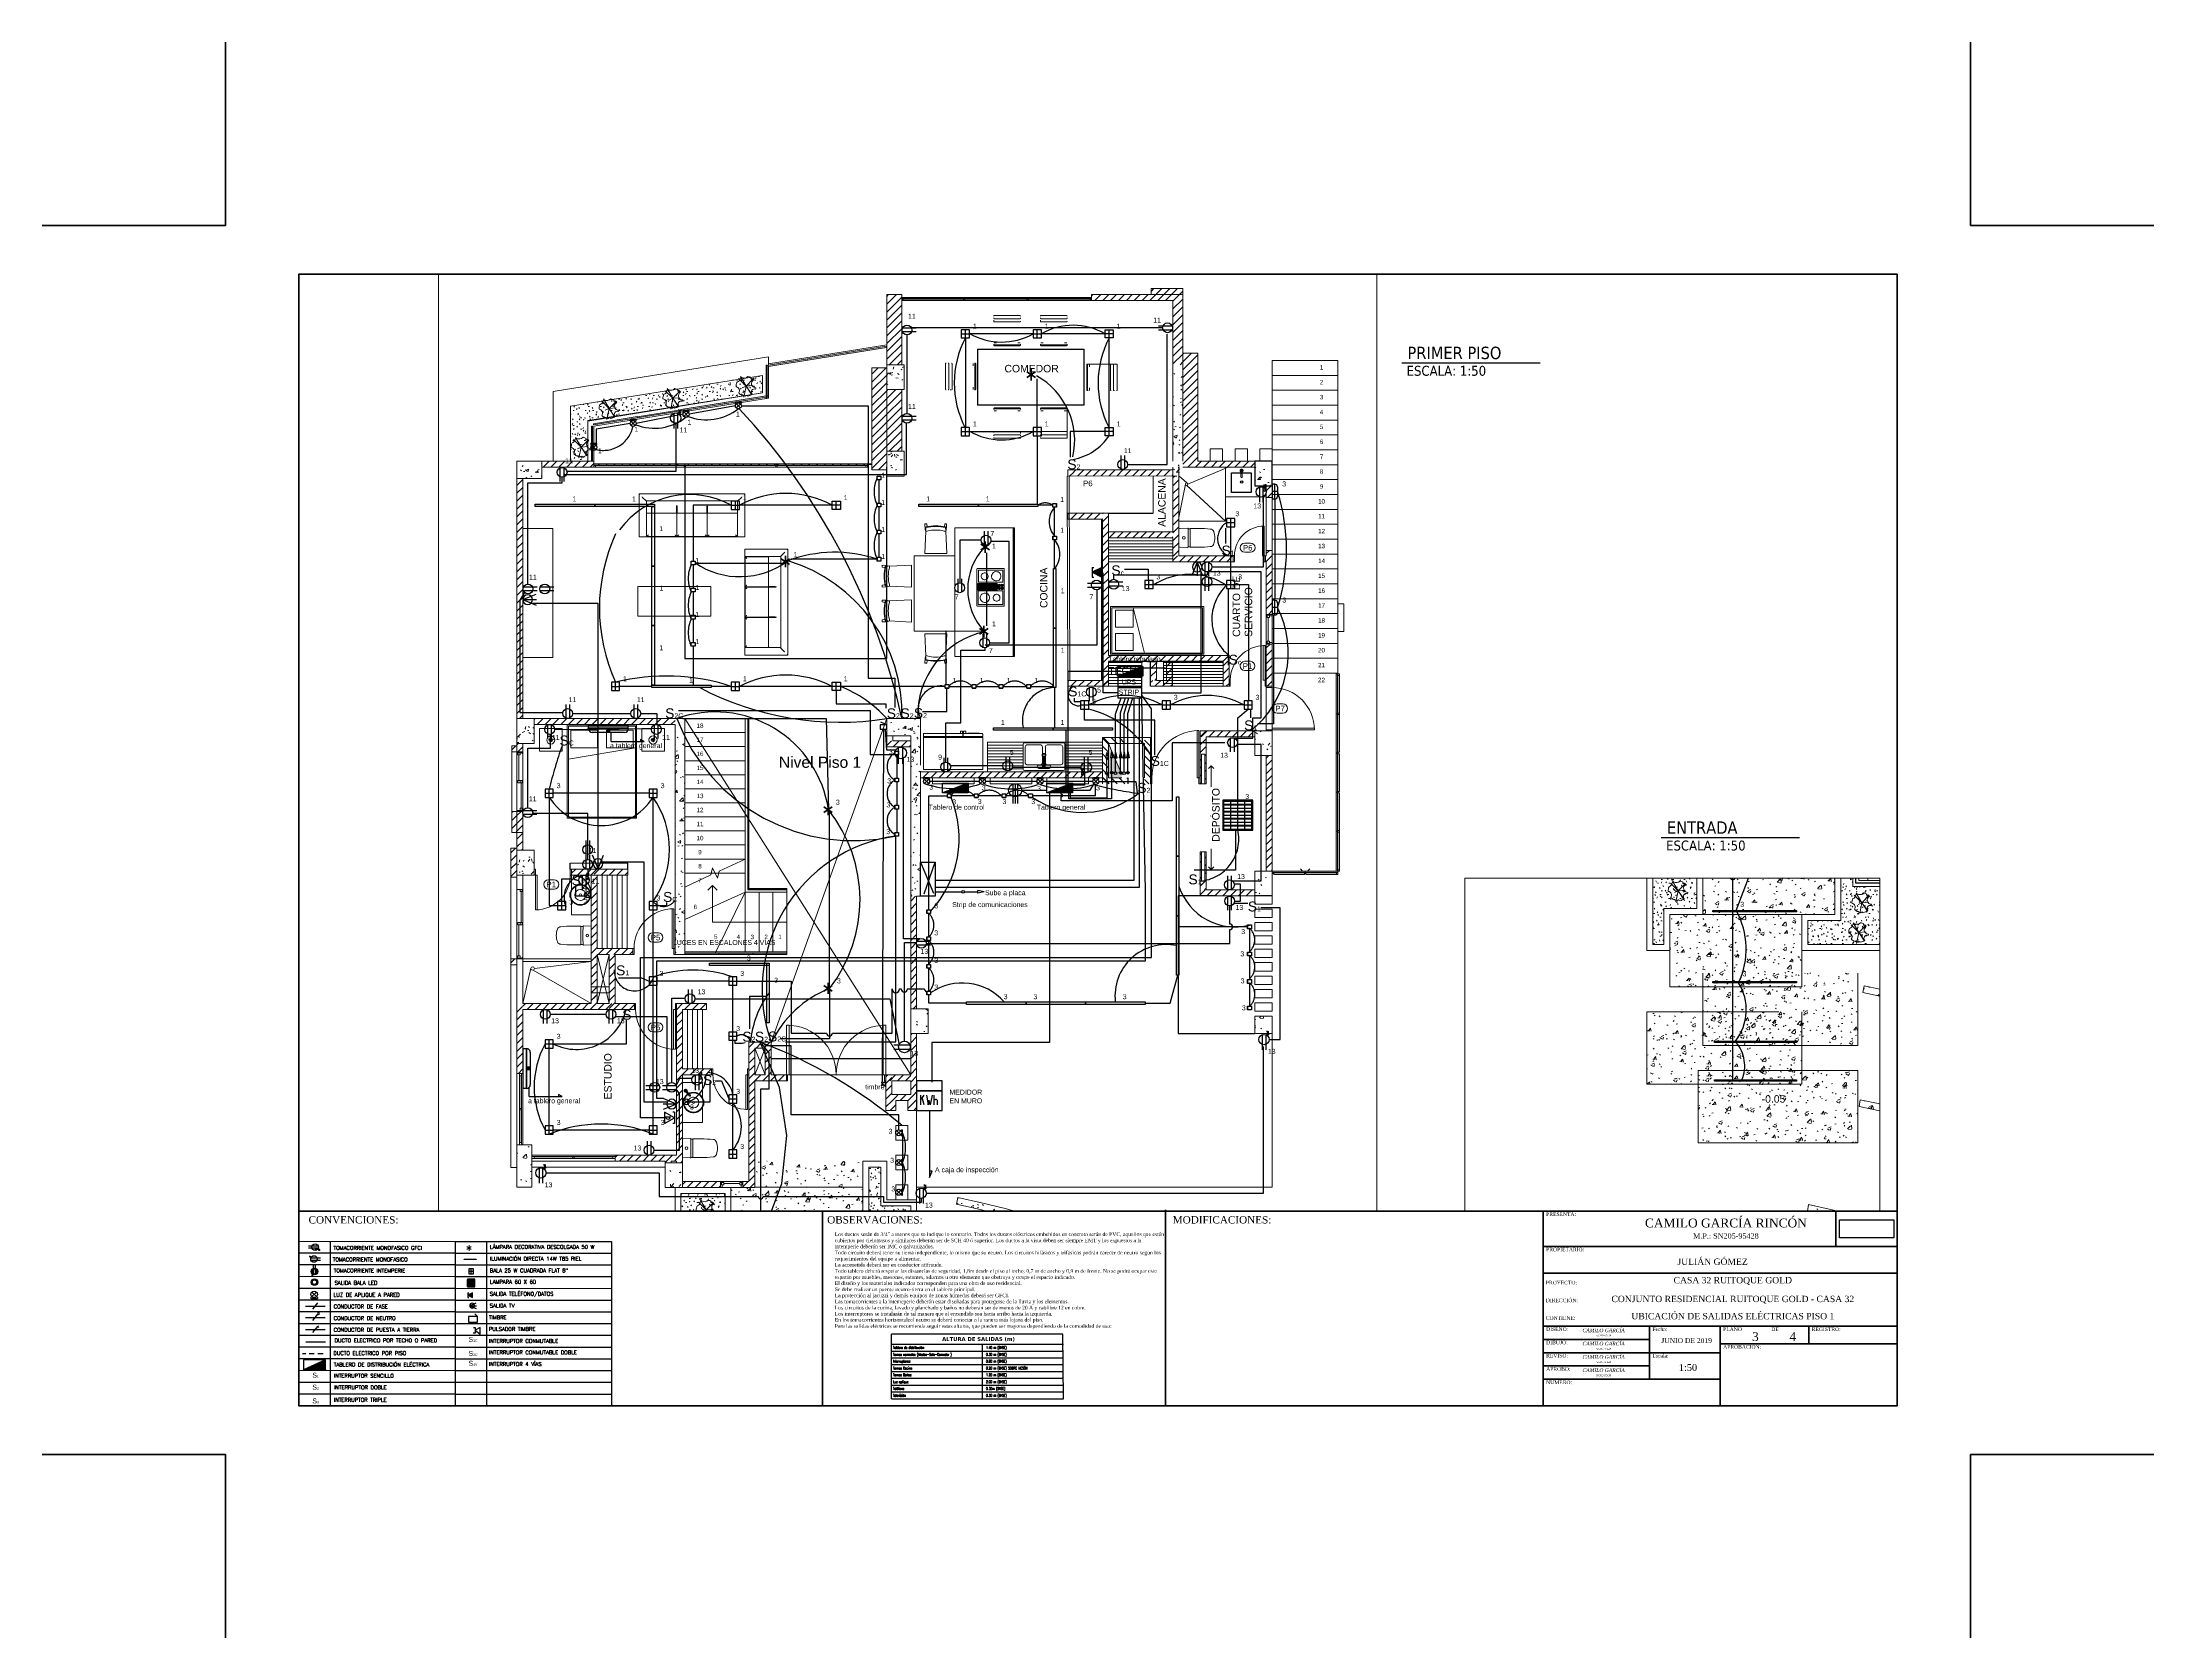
# Paper-space layout 'PISO 1' of a CAD drawing. Header units: inches. Extents: x -0.078 to 0.773, y -0.072 to 0.571.
# The model-space entities are those that its viewports show. They can reach past a viewport. Long polylines and large blocks are cut down to what shows.
import ezdxf
from ezdxf.enums import TextEntityAlignment as Align

# ---------------------------------------------------------------- set-up
doc = ezdxf.new("R2010")
doc.units = ezdxf.units.IN
doc.header["$MEASUREMENT"] = 0
for name, pattern in [('Dash', [0.006, 0.003, -0.003]), ('HIDDEN', [9.525, 6.35, -3.175]), ('Línea Oculta', [39.122222, 28.222222, -10.9]), ('Overhead', [0.003969, 0.002381, -0.001587]), ('PISO', [0.3, 0.2, -0.1])]:
    doc.linetypes.add(name, pattern=pattern)
for name, color, linetype, lineweight in [('A-____-____-DIMS', 211, 'Continuous', 9), ('A-COLS-____-MCUT', 52, 'Continuous', 18), ('A-COLS-____-OTLN', 52, 'Continuous', 18), ('A-DETL-____-THIN', 151, 'Continuous', 18), ('A-DOOR-____-IDEN', 31, 'Continuous', 18), ('A-DOOR-____-MCUT', 31, 'Continuous', 18), ('A-DOOR-____-OTLN', 31, 'Continuous', 18), ('A-DOOR-FRAM-MCUT', 31, 'Continuous', 18), ('A-FLOR-____-OTLN', 192, 'Continuous', 18), ('A-FLOR-____-PATT', 8, 'Continuous', 18), ('A-GENM-____-OTLN', 13, 'Continuous', 18), ('A-GLAZ-____-MCUT', 151, 'Continuous', 18), ('A-GLAZ-____-OTLN', 151, 'Continuous', 18), ('A-GLAZ-CURT-MCUT', 52, 'Continuous', 18), ('A-GLAZ-CURT-OTLN', 52, 'Continuous', 18), ('A-GLAZ-CWMG-MCUT', 51, 'Continuous', 18), ('A-GLAZ-CWMG-OTLN', 51, 'Continuous', 18), ('A-WALL-____-MCUT', 113, 'Continuous', 18), ('A-WALL-____-OTLN', 113, 'Continuous', 18), ('A-WALL-____-PATT', 111, 'Continuous', 18), ('DUCTO-PARED O TECHO', 7, 'Continuous', 25), ('DUCTO-PISO', 7, 'PISO', 25), ('G-____-____-DIMS', 111, 'Continuous', 9), ('G-____-____-TEXT', 231, 'Continuous', 9), ('G-XREF-____-OTLN', 8, 'Continuous', 18), ('I-FURN-____-OTLN', 30, 'Continuous', 18), ('L-PLNT-____-OTLN', 71, 'Continuous', 18), ('P-SANR-FIXT-OTLN', 6, 'Continuous', 18), ('Q-CASE-____-MCUT', 31, 'Continuous', 35), ('Q-CASE-____-OTLN', 31, 'Continuous', 18), ('Q-SPCQ-____-OTLN', 91, 'Continuous', 18), ('RED-TELEFONO', 240, 'TELEFONO', 25), ('RED-TELEVISION', 84, 'TELEVISION', 25), ('RED-TELEVISIÓN', 84, 'TELEVISION', 25), ('RED-TELÉFONO', 240, 'TELEFONO', 25), ('rotulo', 7, 'Continuous', 60), ('S-COLS-____-MCUT', 52, 'Continuous', 18), ('S-COLS-____-OTLN', 52, 'Continuous', 18), ('S-STRS-____-MBND', 31, 'Overhead', 18), ('S-STRS-____-OTLN', 31, 'Continuous', 18), ('SIMBOLOGIA', 150, 'Continuous', 25), ('SIMBOLOGÍA', 150, 'Continuous', 25)]:
    doc.layers.add(name, color=color, linetype=linetype, lineweight=lineweight)
for name, color, linetype in [('Arquitectónico', 253, 'Continuous'), ('BLOQUES TOMAS Y LUCES', 140, 'Continuous'), ('BLOQUES_ILUMINACION', 1, 'Continuous'), ('BLOQUES_ILUMINACION1', 8, 'Continuous'), ('CALIDAD 3', 140, 'Continuous'), ('INTERRUPTORES', 6, 'Continuous'), ('LAMPARAS', 20, 'Continuous'), ('LUCES Y TOMAS', 5, 'Continuous'), ('RED ELECTRICA', 7, 'Continuous'), ('Retorno', 5, 'HIDDEN'), ('TEXTO', 7, 'Continuous'), ('TEXTROTULO', 255, 'Continuous')]:
    doc.layers.add(name, color=color, linetype=linetype)
doc.styles.add('Arial', font='arial.ttf', dxfattribs={"height": 0.225})
doc.styles.add('Arial_1', font='arial.ttf', dxfattribs={"height": 0.15})
doc.styles.add('Arial_2', font='arial.ttf', dxfattribs={"height": 0.089295})
doc.styles.add('Arial_4', font='arial.ttf', dxfattribs={"height": 0.1125})
doc.styles.add('ROMANS', font='romans.shx', dxfattribs={"width": 0.625})
doc.styles.get("Standard").update_dxf_attribs({"font": 'arial.ttf'})
doc.linetypes.add('TELEFONO', pattern='A,0.32,-0.12,["TEL",Standard,S=0.065,R=0,X=-0.065,Y=-0.0325],-0.14', length=0.58)
doc.linetypes.add('TELEVISION', pattern='A,0.32,-0.13,["TV",Standard,S=0.065,R=0,X=-0.065,Y=-0.0325],-0.13', length=0.58)
picture_1 = doc.add_image_def('image1.png', size_in_pixel=(2648, 866))
pattern_1 = [(50, (197.7489, 144.03864), (0.546432, -0.0473076), [0.057, -0.629]), (355, (197.7489, 144.03864), (-0.105429, 0.5733706), [0.046, -0.503]), (100.451, (197.7939, 144.03464), (0.440955, 0.525708), [0.049, -0.534]), (46.184, (197.7489, 144.19164), (0.813123, -0.126061), [0.086, -0.943]), (96.636, (197.8169, 144.18064), (0.711995, 0.742252), [0.073, -0.801]), (351.184, (197.7489, 144.19164), (0.71223, 0.742616), [0.069, -0.754]), (21, (197.8249, 144.15364), (0.454985, -0.3062917), [0.057, -0.629]), (326, (197.8249, 144.15364), (0.1857656, 0.552594), [0.046, -0.503]), (71.451, (197.8629, 144.12764), (0.640536, 0.2460156), [0.049, -0.534]), (37.5, (197.7489, 144.03864), (0.009206, 0.2541166), [0.025, -0.472, 0.025, -0.485, -0.505]), (37.5, (197.7489, 144.03864), (0.009206, 0.2541166), [-1.007, 0.025, -0.48]), (7.5, (197.7489, 144.03864), (0.2004608, 0.3007382), [0.025, -0.266, 0.025, -0.46, -0.192]), (7.5, (197.7489, 144.03864), (0.2004608, 0.3007382), [-0.776, 0.025, -0.167]), (327.5, (197.5789, 144.03864), (0.4064829, -0.0170776), [0.025, -0.165, 0.025, -0.569, -0.789]), (327.5, (197.5789, 144.03864), (0.4064829, -0.0170776), [-0.785, 0.025, -0.764]), (317.5, (197.5029, 144.03864), (0.4439987, 0.0760078), [0.025, -0.223, 0.025, -0.37, -0.56]), (317.5, (197.5029, 144.03864), (0.4439987, 0.0760078), [-0.642, 0.025, -0.535])]
pattern_2 = [(45, (197.74889, 144.03864), (-0.07919596, 0.07919596), [])]
pattern_3 = [(45, (197.74889, 143.90399), (-0.07919596, 0.07919596), [])]
pattern_4 = [(45, (197.74889, 143.86314), (-0.07919596, 0.07919596), [])]
pattern_5 = [(45, (197.74889, 144.30864), (-0.07919596, 0.07919596), [])]
pattern_6 = [(0, (197.74889, 144.03864), (0.305, 0.076), [0.025, -0.203, 0.025, -0.203, -1.219]), (0, (197.74889, 144.03864), (0.305, 0.076), [-0.457, 0.025, -0.432, 0.025, -0.203, -0.533]), (0, (197.74889, 144.03864), (0.305, 0.076), [-1.143, 0.025, -0.127, 0.025, -0.356]), (120, (197.86289, 144.07764), (-0.21831793, 0.22613775), [0.025, -0.203, 0.025, -0.203, -1.219]), (120, (197.86289, 144.07764), (-0.21831793, 0.22613775), [-0.457, 0.025, -0.432, 0.025, -0.203, -0.533]), (120, (197.86289, 144.07764), (-0.21831793, 0.22613775), [-1.143, 0.025, -0.127, 0.025, -0.356]), (240, (197.90089, 144.22964), (-0.08668207, -0.30213775), [0.025, -0.203, 0.025, -0.203, -1.219]), (240, (197.90089, 144.22964), (-0.08668207, -0.30213775), [-0.457, 0.025, -0.432, 0.025, -0.203, -0.533]), (240, (197.90089, 144.22964), (-0.08668207, -0.30213775), [-1.143, 0.025, -0.127, 0.025, -0.356])]

# ---------------------------------------------------------------- blocks, each defined once
blk = doc.blocks.new('A$C4351')
at = {"ltscale": 0.5}
for p, q in [((69.08, 26.02), (0, 26.02)), ((0, 0), (0, 26.02)), ((69.28, 0), (69.08, 26.02))]:
    blk.add_line(p, q, dxfattribs=at)
for p, q in [((0, 22.01), (69.28, 22.01)), ((0, 19.26), (69.28, 19.26)), ((36.72, 0), (36.72, 22.01)), ((0, 16.51), (69.28, 16.51)), ((0, 13.76), (69.28, 13.76)), ((0, 11.01), (69.28, 11.01)), ((0, 8.25), (69.28, 8.25)), ((0, 8.25), (69.28, 8.25)), ((0, 5.5), (69.28, 5.5)), ((0, 2.75), (69.28, 2.75)), ((0, 0), (69.28, 0)), ((0, 0), (69.28, 0))]:
    blk.add_line(p, q)
at = {"color": 7}
blk.add_line((36.72, 8.25), (36.72, 22.01), dxfattribs=at)
at = {"char_height": 1.0667, "width": 74.5128, "attachment_point": 1, "style": 'ROMANS'}
for s, insert in [('{\\Fsimplex|c0;Tablero de distribución}', (0.6, 21.15)), ('{\\Fsimplex|c0;Tomas normales (Alcoba-Sala-Comedor )}', (0.6, 18.4)), ('{\\Fsimplex|c0;0.30 m (BASE)}', (38.1, 18.4)), ('{\\Fsimplex|c0;1.40 m (BASE)}', (38.1, 21.15)), ('{\\Fsimplex|c0;Tomas Cocina}', (0.6, 12.9)), ('{\\Fsimplex|c0;Tomas Baños}', (0.6, 10.15)), ('{\\Fsimplex|c0;Interruptores}', (0.6, 15.65)), ('{\\Fsimplex|c0;0.80 m (BASE)}', (38.1, 15.65)), ('{\\Fsimplex|c0;0.20 m (BASE) SOBRE MESÓN}', (38.1, 12.9)), ('{\\Fsimplex|c0;1.20 m (BASE)}', (38.1, 10.15)), ('{\\Fsimplex|c0;Teléfono}', (0.6, 4.64)), ('{\\Fsimplex|c0;Televisión}', (0.6, 1.89)), ('{\\Fsimplex|c0;Luz aplique}', (0.6, 7.39)), ('{\\Fsimplex|c0;2.00 m (BASE)}', (38.1, 7.39)), ('{\\Fsimplex|c0;0.30m (BASE)}', (38.1, 4.64)), ('{\\Fsimplex|c0;0.30 m (BASE)}', (38.1, 1.89))]:
    blk.add_mtext(s, dxfattribs=dict(at, insert=insert))
at = {"insert": (35.05, 23.95), "char_height": 1.1807, "width": 51.5076, "attachment_point": 5}
blk.add_mtext('{\\fVerdana|b1|i0|c0|p34;\\H1.313x;\\C7;ALTURA DE SALIDAS (m)}', dxfattribs=at)
blk = doc.blocks.new('A$C32099')
at = {"layer": 'rotulo', "char_height": 0.002568, "width": 0.15803, "attachment_point": 2}
for s, insert in [('{\\fTimes New Roman|b0|i0|c0|p18;JULIÁN GÓMEZ}', (-0.07441, -0.01911)), ('{\\fTimes New Roman|b0|i0|c0|p18;CASA 32 RUITOQUE GOLD}', (-0.06628, -0.02656)), ('{\\fTimes New Roman|b0|i0|c0|p18;CONJUNTO RESIDENCIAL RUITOQUE GOLD - CASA 32}', (-0.06628, -0.03412))]:
    blk.add_mtext(s, dxfattribs=dict(at, insert=insert))
blk = doc.blocks.new('TOMA GFCI')
at = {"layer": 'BLOQUES TOMAS Y LUCES'}
for p, q in [((-0.008, 0.044), (-0.395, 0.044)), ((-0.008, -0.046), (-0.395, -0.046)), ((-0.003, -0.081), (0.06, -0.081)), ((-0.003, -0.081), (-0.003, -0.127)), ((-0.003, -0.127), (0.06, -0.127)), ((0.028, -0.104), (0.06, -0.104)), ((0.06, -0.104), (0.06, -0.127))]:
    blk.add_line(p, q, dxfattribs=at)
for centre, radius in [((-0.132, 0), 0.132), ((-0.097, -0.084), 0.0221)]:
    blk.add_circle(centre, radius, dxfattribs=at)
blk = doc.blocks.new('BALA GENERICA')
at = {"layer": 'BLOQUES TOMAS Y LUCES'}
for radius in [0.132, 0.0883]:
    blk.add_circle((0, 0), radius, dxfattribs=at)
blk = doc.blocks.new('TOMA MONOF')
at = {"layer": 'BLOQUES TOMAS Y LUCES'}
for p, q in [((-0.008, 0.044), (-0.395, 0.044)), ((-0.008, -0.046), (-0.395, -0.046)), ((-0.003, -0.081), (0.06, -0.081)), ((0.028, -0.081), (0.028, -0.127))]:
    blk.add_line(p, q, dxfattribs=at)
blk.add_circle((-0.132, 0), 0.132, dxfattribs=at)
blk = doc.blocks.new('TOMA INTEMPERIE')
at = {"layer": 'BLOQUES TOMAS Y LUCES'}
blk.add_lwpolyline([(0.092, 0.092), (-0.092, 0.092), (-0.092, -0.092), (0.092, -0.092)], close=True, dxfattribs=at)
at = {"layer": 'LUCES Y TOMAS'}
blk.add_blockref('TOMA MONOF', (0.132, 0), dxfattribs=at)
blk = doc.blocks.new('LUZ DE APLIQUE')
at = {"layer": 'BLOQUES TOMAS Y LUCES'}
for p, q in [((0.093, 0.258), (-0.132, 0.033)), ((-0.132, 0.033), (-0.132, 0)), ((-0.132, 0), (0.132, 0)), ((-0.093, 0.258), (0.132, 0.033)), ((0.132, 0.033), (0.132, 0))]:
    blk.add_line(p, q, dxfattribs=at)
blk.add_circle((0, 0.165), 0.132, dxfattribs=at)
blk = doc.blocks.new('A$C9750')
for p, q in [((1.11, 0), (-1.11, -1)), ((1.11, 0), (-1.1, -1)), ((1.11, 0), (-1.1, -1)), ((1.11, -0.01), (-1.09, -1)), ((1.11, -0.01), (-1.09, -1)), ((1.11, -0.01), (-1.08, -1)), ((1.11, -0.01), (-1.08, -1)), ((1.11, -0.02), (-1.07, -1)), ((1.11, -0.02), (-1.07, -1)), ((1.11, -0.02), (-1.06, -1)), ((1.11, -0.02), (-1.06, -1)), ((1.11, -0.03), (-1.05, -1)), ((1.11, -0.03), (-1.05, -1)), ((1.11, -0.03), (-1.04, -1)), ((1.11, -0.03), (-1.04, -1)), ((1.11, -0.04), (-1.03, -1)), ((1.11, -0.04), (-1.02, -1)), ((1.11, -0.04), (-1.02, -1)), ((1.11, -0.04), (-1.01, -1)), ((1.11, -0.05), (-1.01, -1)), ((1.11, -0.05), (-1, -1)), ((1.11, -0.05), (-1, -1)), ((1.11, -0.05), (-0.99, -1)), ((1.11, -0.06), (-0.99, -1)), ((1.11, -0.06), (-0.98, -1)), ((1.11, -0.06), (-0.98, -1)), ((1.11, -0.06), (-0.97, -1)), ((1.11, -0.06), (-0.97, -1)), ((1.11, -0.07), (-0.96, -1)), ((1.11, -0.07), (-0.96, -1)), ((1.11, -0.07), (-0.95, -1)), ((1.11, -0.07), (-0.95, -1)), ((1.11, -0.08), (-0.94, -1)), ((1.11, -0.08), (-0.93, -1)), ((1.11, -0.08), (-0.93, -1)), ((1.11, -0.08), (-0.92, -1)), ((1.11, -0.09), (-0.92, -1)), ((1.11, -0.09), (-0.91, -1)), ((1.11, -0.09), (-0.91, -1)), ((1.11, -0.09), (-0.9, -1)), ((1.11, -0.1), (-0.9, -1)), ((1.11, -0.1), (-0.89, -1)), ((1.11, -0.1), (-0.89, -1)), ((1.11, -0.1), (-0.88, -1)), ((1.11, -0.11), (-0.88, -1)), ((1.11, -0.11), (-0.87, -1)), ((1.11, -0.11), (-0.87, -1)), ((1.11, -0.11), (-0.86, -1)), ((1.11, -0.12), (-0.85, -1)), ((1.11, -0.12), (-0.85, -1)), ((1.11, -0.12), (-0.84, -1)), ((1.11, -0.12), (-0.84, -1)), ((1.11, -0.12), (-0.83, -1)), ((1.11, -0.13), (-0.83, -1)), ((1.11, -0.13), (-0.82, -1)), ((1.11, -0.13), (-0.82, -1)), ((1.11, -0.13), (-0.81, -1)), ((1.11, -0.14), (-0.81, -1)), ((1.11, -0.14), (-0.8, -1)), ((1.11, -0.14), (-0.8, -1)), ((1.11, -0.14), (-0.79, -1)), ((1.11, -0.15), (-0.79, -1)), ((1.11, -0.15), (-0.78, -1)), ((1.11, -0.15), (-0.78, -1)), ((1.11, -0.15), (-0.77, -1)), ((1.11, -0.16), (-0.76, -1)), ((1.11, -0.16), (-0.76, -1)), ((1.11, -0.16), (-0.75, -1)), ((1.11, -0.16), (-0.75, -1)), ((1.11, -0.17), (-0.74, -1)), ((1.11, -0.17), (-0.74, -1)), ((1.11, -0.17), (-0.73, -1)), ((1.11, -0.17), (-0.73, -1)), ((1.11, -0.17), (-0.72, -1)), ((1.11, -0.18), (-0.72, -1)), ((1.11, -0.18), (-0.71, -1)), ((1.11, -0.18), (-0.71, -1)), ((1.11, -0.18), (-0.7, -1)), ((1.11, -0.19), (-0.7, -1)), ((1.11, -0.19), (-0.69, -1)), ((1.11, -0.19), (-0.68, -1)), ((1.11, -0.19), (-0.68, -1)), ((1.11, -0.2), (-0.67, -1)), ((1.11, -0.2), (-0.67, -1)), ((1.11, -0.2), (-0.66, -1)), ((1.11, -0.2), (-0.66, -1)), ((1.11, -0.21), (-0.65, -1)), ((1.11, -0.21), (-0.65, -1)), ((1.11, -0.21), (-0.64, -1)), ((1.11, -0.21), (-0.64, -1)), ((1.11, -0.22), (-0.63, -1)), ((1.11, -0.22), (-0.63, -1)), ((1.11, -0.22), (-0.62, -1)), ((1.11, -0.22), (-0.62, -1)), ((1.11, -0.23), (-0.61, -1)), ((1.11, -0.23), (-0.61, -1)), ((1.11, -0.23), (-0.6, -1)), ((1.11, -0.23), (-0.59, -1)), ((1.11, -0.23), (-0.59, -1)), ((1.11, -0.24), (-0.58, -1)), ((1.11, -0.24), (-0.58, -1)), ((1.11, -0.24), (-0.57, -1)), ((1.11, -0.24), (-0.57, -1)), ((1.11, -0.25), (-0.56, -1)), ((1.11, -0.25), (-0.56, -1)), ((1.11, -0.25), (-0.55, -1)), ((1.11, -0.25), (-0.55, -1)), ((1.11, -0.26), (-0.54, -1)), ((1.11, -0.26), (-0.54, -1)), ((1.11, -0.26), (-0.53, -1)), ((1.11, -0.26), (-0.53, -1)), ((1.11, -0.27), (-0.52, -1)), ((1.11, -0.27), (-0.52, -1)), ((1.11, -0.27), (-0.51, -1)), ((1.11, -0.27), (-0.5, -1)), ((1.11, -0.28), (-0.5, -1)), ((1.11, -0.28), (-0.49, -1)), ((1.11, -0.28), (-0.49, -1)), ((1.11, -0.28), (-0.48, -1)), ((1.11, -0.29), (-0.48, -1)), ((1.11, -0.29), (-0.47, -1)), ((1.11, -0.29), (-0.47, -1)), ((1.11, -0.29), (-0.46, -1)), ((1.11, -0.29), (-0.46, -1)), ((1.11, -0.3), (-0.45, -1)), ((1.11, -0.3), (-0.45, -1)), ((1.11, -0.3), (-0.44, -1)), ((1.11, -0.3), (-0.44, -1)), ((1.11, -0.31), (-0.43, -1)), ((1.11, -0.31), (-0.42, -1)), ((1.11, -0.31), (-0.42, -1)), ((1.11, -0.31), (-0.41, -1)), ((1.11, -0.32), (-0.41, -1)), ((1.11, -0.32), (-0.4, -1)), ((1.11, -0.32), (-0.4, -1)), ((1.11, -0.32), (-0.39, -1)), ((1.11, -0.33), (-0.39, -1)), ((1.11, -0.33), (-0.38, -1)), ((1.11, -0.33), (-0.38, -1)), ((1.11, -0.33), (-0.37, -1)), ((1.11, -0.34), (-0.37, -1)), ((1.11, -0.34), (-0.36, -1)), ((1.11, -0.34), (-0.36, -1)), ((1.11, -0.34), (-0.35, -1)), ((1.11, -0.35), (-0.35, -1)), ((1.11, -0.35), (-0.34, -1)), ((1.11, -0.35), (-0.33, -1)), ((1.11, -0.35), (-0.33, -1)), ((1.11, -0.35), (-0.32, -1)), ((1.11, -0.36), (-0.32, -1)), ((1.11, -0.36), (-0.31, -1)), ((1.11, -0.36), (-0.31, -1)), ((1.11, -0.36), (-0.3, -1)), ((1.11, -0.37), (-0.3, -1)), ((1.11, -0.37), (-0.29, -1)), ((1.11, -0.37), (-0.29, -1)), ((1.11, -0.37), (-0.28, -1)), ((1.11, -0.38), (-0.28, -1)), ((1.11, -0.38), (-0.27, -1)), ((1.11, -0.38), (-0.27, -1)), ((1.11, -0.38), (-0.26, -1)), ((1.11, -0.39), (-0.26, -1)), ((1.11, -0.39), (-0.25, -1)), ((1.11, -0.39), (-0.24, -1)), ((1.11, -0.39), (-0.24, -1)), ((1.11, -0.4), (-0.23, -1)), ((1.11, -0.4), (-0.23, -1)), ((1.11, -0.4), (-0.22, -1)), ((1.11, -0.4), (-0.22, -1)), ((1.11, -0.41), (-0.21, -1)), ((1.11, -0.41), (-0.21, -1)), ((1.11, -0.41), (-0.2, -1)), ((1.11, -0.41), (-0.2, -1)), ((1.11, -0.41), (-0.19, -1)), ((1.11, -0.42), (-0.19, -1)), ((1.11, -0.42), (-0.18, -1)), ((1.11, -0.42), (-0.18, -1)), ((1.11, -0.42), (-0.17, -1)), ((1.11, -0.43), (-0.16, -1)), ((1.11, -0.43), (-0.16, -1)), ((1.11, -0.43), (-0.15, -1)), ((1.11, -0.43), (-0.15, -1)), ((1.11, -0.44), (-0.14, -1)), ((1.11, -0.44), (-0.14, -1)), ((1.11, -0.44), (-0.13, -1)), ((1.11, -0.44), (-0.13, -1)), ((1.11, -0.45), (-0.12, -1)), ((1.11, -0.45), (-0.12, -1)), ((1.11, -0.45), (-0.11, -1)), ((1.11, -0.45), (-0.11, -1)), ((1.11, -0.46), (-0.1, -1)), ((1.11, -0.46), (-0.1, -1)), ((1.11, -0.46), (-0.09, -1)), ((1.11, -0.46), (-0.09, -1)), ((1.11, -0.46), (-0.08, -1)), ((1.11, -0.47), (-0.07, -1)), ((1.11, -0.47), (-0.07, -1)), ((1.11, -0.47), (-0.06, -1)), ((1.11, -0.47), (-0.06, -1)), ((1.11, -0.48), (-0.05, -1)), ((1.11, -0.48), (-0.05, -1)), ((1.11, -0.48), (-0.04, -1)), ((1.11, -0.48), (-0.04, -1)), ((1.11, -0.49), (-0.03, -1)), ((1.11, -0.49), (-0.03, -1)), ((1.11, -0.49), (-0.02, -1)), ((1.11, -0.49), (-0.02, -1)), ((1.11, -0.5), (-0.01, -1)), ((1.11, -0.5), (-0.01, -1)), ((1.11, -0.5), (0, -1)), ((1.11, -0.5), (0, -1)), ((1.11, -0.51), (0.01, -1)), ((1.11, -0.51), (0.02, -1)), ((1.11, -0.51), (0.02, -1)), ((1.11, -0.51), (0.03, -1)), ((1.11, -0.52), (0.03, -1)), ((1.11, -0.52), (0.04, -1)), ((1.11, -0.52), (0.04, -1)), ((1.11, -0.52), (0.05, -1)), ((1.11, -0.52), (0.05, -1)), ((1.11, -0.53), (0.06, -1)), ((1.11, -0.53), (0.06, -1)), ((1.11, -0.53), (0.07, -1)), ((1.11, -0.53), (0.07, -1)), ((1.11, -0.54), (0.08, -1)), ((1.11, -0.54), (0.08, -1)), ((1.11, -0.54), (0.09, -1)), ((1.11, -0.54), (0.1, -1)), ((1.11, -0.55), (0.1, -1)), ((1.11, -0.55), (0.11, -1)), ((1.11, -0.55), (0.11, -1)), ((1.11, -0.55), (0.12, -1)), ((1.11, -0.56), (0.12, -1)), ((1.11, -0.56), (0.13, -1)), ((1.11, -0.56), (0.13, -1)), ((1.11, -0.56), (0.14, -1)), ((1.11, -0.57), (0.14, -1)), ((1.11, -0.57), (0.15, -1)), ((1.11, -0.57), (0.15, -1)), ((1.11, -0.57), (0.16, -1)), ((1.11, -0.58), (0.16, -1)), ((1.11, -0.58), (0.17, -1)), ((1.11, -0.58), (0.17, -1)), ((1.11, -0.58), (0.18, -1)), ((1.11, -0.58), (0.19, -1)), ((1.11, -0.59), (0.19, -1)), ((1.11, -0.59), (0.2, -1)), ((1.11, -0.59), (0.2, -1)), ((1.11, -0.59), (0.21, -1)), ((1.11, -0.6), (0.21, -1)), ((1.11, -0.6), (0.22, -1)), ((1.11, -0.6), (0.22, -1)), ((1.11, -0.6), (0.23, -1)), ((1.11, -0.61), (0.23, -1)), ((1.11, -0.61), (0.24, -1)), ((1.11, -0.61), (0.24, -1)), ((1.11, -0.61), (0.25, -1)), ((1.11, -0.62), (0.25, -1)), ((1.11, -0.62), (0.26, -1)), ((1.11, -0.62), (0.26, -1)), ((1.11, -0.62), (0.27, -1)), ((1.11, -0.63), (0.28, -1)), ((1.11, -0.63), (0.28, -1)), ((1.11, -0.63), (0.29, -1)), ((1.11, -0.63), (0.29, -1)), ((1.11, -0.64), (0.3, -1)), ((1.11, -0.64), (0.3, -1)), ((1.11, -0.64), (0.31, -1)), ((1.11, -0.64), (0.31, -1)), ((1.11, -0.64), (0.32, -1)), ((1.11, -0.65), (0.32, -1)), ((1.11, -0.65), (0.33, -1)), ((1.11, -0.65), (0.33, -1)), ((1.11, -0.65), (0.34, -1)), ((1.11, -0.66), (0.34, -1)), ((1.11, -0.66), (0.35, -1)), ((1.11, -0.66), (0.36, -1)), ((1.11, -0.66), (0.36, -1)), ((1.11, -0.67), (0.37, -1)), ((1.11, -0.67), (0.37, -1)), ((1.11, -0.67), (0.38, -1)), ((1.11, -0.67), (0.38, -1)), ((1.11, -0.68), (0.39, -1)), ((1.11, -0.68), (0.39, -1)), ((1.11, -0.68), (0.4, -1)), ((1.11, -0.68), (0.4, -1)), ((1.11, -0.69), (0.41, -1)), ((1.11, -0.69), (0.41, -1)), ((1.11, -0.69), (0.42, -1)), ((1.11, -0.69), (0.42, -1)), ((1.11, -0.7), (0.43, -1)), ((1.11, -0.7), (0.43, -1)), ((1.11, -0.7), (0.44, -1)), ((1.11, -0.7), (0.45, -1)), ((1.11, -0.7), (0.45, -1)), ((1.11, -0.71), (0.46, -1)), ((1.11, -0.71), (0.46, -1)), ((1.11, -0.71), (0.47, -1)), ((1.11, -0.71), (0.47, -1)), ((1.11, -0.72), (0.48, -1)), ((1.11, -0.72), (0.48, -1)), ((1.11, -0.72), (0.49, -1)), ((1.11, -0.72), (0.49, -1)), ((1.11, -0.73), (0.5, -1)), ((1.11, -0.73), (0.5, -1)), ((1.11, -0.73), (0.51, -1)), ((1.11, -0.73), (0.51, -1)), ((1.11, -0.74), (0.52, -1)), ((1.11, -0.74), (0.53, -1)), ((1.11, -0.74), (0.53, -1)), ((1.11, -0.74), (0.54, -1)), ((1.11, -0.75), (0.54, -1)), ((1.11, -0.75), (0.55, -1)), ((1.11, -0.75), (0.55, -1)), ((1.11, -0.75), (0.56, -1)), ((1.11, -0.75), (0.56, -1)), ((1.11, -0.76), (0.57, -1)), ((1.11, -0.76), (0.57, -1)), ((1.11, -0.76), (0.58, -1)), ((1.11, -0.76), (0.58, -1)), ((1.11, -0.77), (0.59, -1)), ((1.11, -0.77), (0.59, -1)), ((1.11, -0.77), (0.6, -1)), ((1.11, -0.77), (0.6, -1)), ((1.11, -0.78), (0.61, -1)), ((1.11, -0.78), (0.62, -1)), ((1.11, -0.78), (0.62, -1)), ((1.11, -0.78), (0.63, -1)), ((1.11, -0.79), (0.63, -1)), ((1.11, -0.79), (0.64, -1)), ((1.11, -0.79), (0.64, -1)), ((1.11, -0.79), (0.65, -1)), ((1.11, -0.8), (0.65, -1)), ((1.11, -0.8), (0.66, -1)), ((1.11, -0.8), (0.66, -1)), ((1.11, -0.8), (0.67, -1)), ((1.11, -0.81), (0.67, -1)), ((1.11, -0.81), (0.68, -1)), ((1.11, -0.81), (0.68, -1)), ((1.11, -0.81), (0.69, -1)), ((1.11, -0.81), (0.69, -1)), ((1.11, -0.82), (0.7, -1)), ((1.11, -0.82), (0.71, -1)), ((1.11, -0.82), (0.71, -1)), ((1.11, -0.82), (0.72, -1)), ((1.11, -0.83), (0.72, -1)), ((1.11, -0.83), (0.73, -1)), ((1.11, -0.83), (0.73, -1)), ((1.11, -0.83), (0.74, -1)), ((1.11, -0.84), (0.74, -1)), ((1.11, -0.84), (0.75, -1)), ((1.11, -0.84), (0.75, -1)), ((1.11, -0.84), (0.76, -1)), ((1.11, -0.85), (0.76, -1)), ((1.11, -0.85), (0.77, -1)), ((1.11, -0.85), (0.77, -1)), ((1.11, -0.85), (0.78, -1)), ((1.11, -0.86), (0.79, -1)), ((1.11, -0.86), (0.79, -1)), ((1.11, -0.86), (0.8, -1)), ((1.11, -0.86), (0.8, -1)), ((1.11, -0.87), (0.81, -1)), ((1.11, -0.87), (0.81, -1)), ((1.11, -0.87), (0.82, -1)), ((1.11, -0.87), (0.82, -1)), ((1.11, -0.87), (0.83, -1)), ((1.11, -0.88), (0.83, -1)), ((1.11, -0.88), (0.84, -1)), ((1.11, -0.88), (0.84, -1)), ((1.11, -0.88), (0.85, -1)), ((1.11, -0.89), (0.85, -1)), ((1.11, -0.89), (0.86, -1)), ((1.11, -0.89), (0.86, -1)), ((1.11, -0.89), (0.87, -1)), ((1.11, -0.9), (0.88, -1)), ((1.11, -0.9), (0.88, -1)), ((1.11, -0.9), (0.89, -1)), ((1.11, -0.9), (0.89, -1)), ((1.11, -0.91), (0.9, -1)), ((1.11, -0.91), (0.9, -1)), ((1.11, -0.91), (0.91, -1)), ((1.11, -0.91), (0.91, -1)), ((1.11, -0.92), (0.92, -1)), ((1.11, -0.92), (0.92, -1)), ((1.11, -0.92), (0.93, -1)), ((1.11, -0.92), (0.93, -1)), ((1.11, -0.93), (0.94, -1)), ((1.11, -0.93), (0.94, -1)), ((1.11, -0.93), (0.95, -1)), ((1.11, -0.93), (0.95, -1)), ((1.11, -0.93), (0.96, -1)), ((1.11, -0.94), (0.97, -1)), ((1.11, -0.94), (0.97, -1)), ((1.11, -0.94), (0.98, -1)), ((1.11, -0.94), (0.98, -1)), ((1.11, -0.95), (0.99, -1)), ((1.11, -0.95), (0.99, -1)), ((1.11, -0.95), (1, -1)), ((1.11, -0.95), (1, -1)), ((1.11, -0.96), (1.01, -1)), ((1.11, -0.96), (1.01, -1)), ((1.11, -0.96), (1.02, -1)), ((1.11, -0.96), (1.02, -1)), ((1.11, -0.97), (1.03, -1)), ((1.11, -0.97), (1.03, -1)), ((1.11, -0.97), (1.04, -1)), ((1.11, -0.97), (1.05, -1)), ((1.11, -0.98), (1.05, -1)), ((1.11, -0.98), (1.06, -1)), ((1.11, -0.98), (1.06, -1)), ((1.11, -0.98), (1.07, -1)), ((1.11, -0.99), (1.07, -1)), ((1.11, -0.99), (1.08, -1)), ((1.11, -0.99), (1.08, -1)), ((1.11, -0.99), (1.09, -1)), ((1.11, -0.99), (1.09, -1)), ((1.11, -1), (1.1, -1)), ((1.11, -1), (1.1, -1)), ((1.11, -1), (1.11, -1))]:
    blk.add_line(p, q)
blk.add_lwpolyline([(-1.11, 0), (-1.11, -1), (1.11, -1), (1.11, 0)], close=True)
blk = doc.blocks.new('4X17W')
at = {"layer": 'BLOQUES_ILUMINACION'}
blk.add_lwpolyline([(-0.3025, 0.3025), (-0.3025, -0.3025), (0.3025, -0.3025), (0.3025, 0.3025)], close=True, dxfattribs=at)
at = {"layer": 'BLOQUES_ILUMINACION1'}
for p, q in [((-0.2825, -0.2825), (-0.2825, 0.2825)), ((-0.2825, 0.2825), (0.2825, 0.2825)), ((-0.2825, 0.2219), (-0.2725, 0.2219)), ((-0.2825, 0.2019), (-0.2725, 0.2019)), ((-0.2825, 0.1413), (0.2825, 0.1413)), ((-0.2825, 0.0806), (-0.2725, 0.0806)), ((-0.2825, 0.0606), (-0.2725, 0.0606)), ((-0.2725, 0.2019), (-0.2725, 0.2219)), ((-0.2725, 0.2204), (0.2725, 0.2204)), ((-0.2725, 0.2034), (0.2725, 0.2034)), ((-0.2725, 0.0606), (-0.2725, 0.0806)), ((-0.2725, 0.0791), (0.2725, 0.0791)), ((-0.2725, 0.0621), (0.2725, 0.0621)), ((-0.1413, -0.2825), (-0.1413, 0.2825)), ((0, -0.2825), (0, 0.2825)), ((0.1413, -0.2825), (0.1413, 0.2825)), ((0.2725, 0.2019), (0.2725, 0.2219)), ((0.2825, 0.2219), (0.2725, 0.2219)), ((0.2825, 0.2019), (0.2725, 0.2019)), ((0.2725, 0.0606), (0.2725, 0.0806)), ((0.2825, 0.0806), (0.2725, 0.0806)), ((0.2825, 0.0606), (0.2725, 0.0606)), ((0.2825, -0.2825), (0.2825, 0.2825)), ((-0.2825, 0), (0.2825, 0)), ((-0.2825, -0.0606), (-0.2725, -0.0606)), ((-0.2825, -0.0806), (-0.2725, -0.0806)), ((-0.2825, -0.1413), (0.2825, -0.1413)), ((-0.2825, -0.2019), (-0.2725, -0.2019)), ((-0.2825, -0.2219), (-0.2725, -0.2219)), ((-0.2825, -0.2825), (0.2825, -0.2825)), ((-0.2725, -0.0806), (-0.2725, -0.0606)), ((-0.2725, -0.0621), (0.2725, -0.0621)), ((-0.2725, -0.0791), (0.2725, -0.0791)), ((-0.2725, -0.2219), (-0.2725, -0.2019)), ((-0.2725, -0.2034), (0.2725, -0.2034)), ((-0.2725, -0.2204), (0.2725, -0.2204)), ((0.2725, -0.0806), (0.2725, -0.0606)), ((0.2825, -0.0606), (0.2725, -0.0606)), ((0.2825, -0.0806), (0.2725, -0.0806)), ((0.2725, -0.2219), (0.2725, -0.2019)), ((0.2825, -0.2019), (0.2725, -0.2019)), ((0.2825, -0.2219), (0.2725, -0.2219))]:
    blk.add_line(p, q, dxfattribs=at)
blk = doc.blocks.new('TEL')
at = {"layer": 'RED-TELEFONO', "linetype": 'Continuous'}
h = blk.add_hatch(color=256, dxfattribs=at)
h.dxf.hatch_style = 1
h.paths.add_polyline_path([(-0.148, -0.076), (0, 0), (-0.148, 0.076)])
for p, q in [((0, 0.075), (-0.025, 0.075)), ((0, 0.075), (0, 0)), ((0, 0), (0, -0.075)), ((0, -0.075), (-0.025, -0.075))]:
    blk.add_line(p, q, dxfattribs=at)
blk.add_lwpolyline([(-0.148, -0.076), (-0.148, 0.076), (0, 0)], close=True, dxfattribs=at)
at = {"layer": 'RED-TELEFONO', "color": 2, "linetype": 'TELEFONO', "style": 'ROMANS', "width": 0.7}
blk.add_text('T', height=0.08, rotation=270, dxfattribs=at).set_placement((-0.138, 0.002), align=Align.CENTER)
blk = doc.blocks.new('TV')
at = {"layer": 'RED-TELEVISION', "linetype": 'Continuous'}
for q in [(-0.21, 0), (-0.206, 0.085), (-0.206, -0.085)]:
    blk.add_line((0, 0), q, dxfattribs=at)
blk.add_circle((-0.075, 0), 0.075, dxfattribs=at)
blk = doc.blocks.new('A$C19978')
for p, q in [((0.00141, -0.04526), (0.00275, -0.04526)), ((0.00409, -0.04526), (0.0061, -0.04526)), ((0.00768, -0.04526), (0.00977, -0.04526))]:
    blk.add_line(p, q)
at = {"layer": 'CALIDAD 3', "color": 250}
blk.add_line((0, 0), (0.00003, -0.06627), dxfattribs=at)
at = {"layer": 'DUCTO-PARED O TECHO'}
blk.add_line((0.07192, -0.03036), (0.07091, -0.02936), dxfattribs=at)
blk.add_lwpolyline([(0.06835, -0.03036), (0.06835, -0.03259), (0.07192, -0.03259), (0.07192, -0.03036)], close=True, dxfattribs=at)
for points in [[(0.07037, -0.03482), (0.07105, -0.03482), (0.07105, -0.03703), (0.07023, -0.03703)], [(0.07308, -0.03482), (0.07102, -0.03586), (0.07305, -0.0375), (0.07305, -0.03493)]]:
    blk.add_lwpolyline(points, dxfattribs=at)
at = {"layer": 'LAMPARAS'}
for p, q in [((0.07041, -0.01116), (0.06841, -0.01116)), ((0.06841, -0.01116), (0.06841, -0.01316)), ((0.06841, -0.01216), (0.07041, -0.01216)), ((0.06841, -0.01316), (0.07041, -0.01316)), ((0.06941, -0.01316), (0.06941, -0.01116))]:
    blk.add_line(p, q, dxfattribs=at)
for points in [[(0.07138, -0.00743), (0.06658, -0.00743), (0.06658, -0.00732), (0.07138, -0.00732)], [(0.06841, -0.01316), (0.07041, -0.01316), (0.07041, -0.01116), (0.06841, -0.01116)]]:
    blk.add_lwpolyline(points, close=True, dxfattribs=at)
at = {"layer": 'RED ELECTRICA'}
for p, q in [((0.063, -0.00009), (0.063, -0.06625)), ((0.12599, -0.00017), (0.126, -0.06633)), ((0.00259, -0.02617), (0.01059, -0.02617)), ((0.00259, -0.03075), (0.01059, -0.03075)), ((0.00259, -0.03561), (0.01059, -0.03561))]:
    blk.add_line(p, q, dxfattribs=at)
at = {"layer": 'RED ELECTRICA', "color": 5, "linetype": 'Línea Oculta'}
blk.add_line((0.00276, -0.04053), (0.01076, -0.04053), dxfattribs=at)
at = {"layer": 'TEXTO', "color": 30, "true_color": 0xf26722}
blk.add_line((0.00557, -0.02743), (0.00761, -0.0249), dxfattribs=at)
at = {"layer": 'TEXTO', "color": 7}
blk.add_line((0.00557, -0.03202), (0.00761, -0.02949), dxfattribs=at)
at = {"layer": 'TEXTO', "color": 3}
for p, q in [((0.00557, -0.03688), (0.00761, -0.03435)), ((0.00745, -0.03407), (0.00794, -0.03478))]:
    blk.add_line(p, q, dxfattribs=at)
at = {"layer": 'TEXTO', "color": 7}
blk.add_ellipse((0.0079, -0.02917), major_axis=(0.000289, 0.000289), ratio=1, start_param=5.497787, end_param=11.780972, dxfattribs=at)
at = {"layer": 'TEXTROTULO', "color": 250}
for p, q in [((0, 0), (0.063, -0.00009)), ((-0.00001, -0.00473), (0.063, -0.00473)), ((0.01271, -0.06627), (0.01269, -0.00012)), ((0.06299, -0.00482), (0.12599, -0.00482)), ((0.063, -0.00009), (0.12599, -0.00017)), ((0.07571, -0.06635), (0.07569, -0.00021)), ((-0.00003, -0.0142), (0.063, -0.01418)), ((-0.00002, -0.00947), (0.063, -0.00947)), ((0.06297, -0.01429), (0.126, -0.01426)), ((0.06298, -0.00955), (0.12599, -0.00955)), ((0, -0.02367), (0.063, -0.02365)), ((0.00001, -0.01893), (0.063, -0.01891)), ((0.063, -0.02375), (0.126, -0.02373)), ((0.06301, -0.01902), (0.126, -0.019)), ((-0.00002, -0.03314), (0.063, -0.03314)), ((-0.00001, -0.0284), (0.063, -0.0284)), ((0.06298, -0.03322), (0.126, -0.03322)), ((0.06299, -0.02849), (0.126, -0.02849)), ((-0.00002, -0.03787), (0.063, -0.03784)), ((0.06297, -0.03795), (0.126, -0.03792)), ((-0.00007, -0.04734), (0.063, -0.04734)), ((-0.00006, -0.0426), (0.063, -0.0426)), ((0.06293, -0.04742), (0.126, -0.04742)), ((0.06294, -0.04269), (0.126, -0.04269)), ((-0.00009, -0.0568), (0.063, -0.0568)), ((-0.00008, -0.05207), (0.063, -0.05205)), ((0.06291, -0.05689), (0.126, -0.05689)), ((0.06292, -0.05216), (0.126, -0.05213)), ((-0.00008, -0.06154), (0.063, -0.06154)), ((0.00002, -0.06154), (0.063, -0.06152)), ((0.00002, -0.06627), (0.06301, -0.06625)), ((0.06291, -0.06162), (0.126, -0.06162)), ((0.06302, -0.06162), (0.126, -0.0616)), ((0.06302, -0.06636), (0.126, -0.06633))]:
    blk.add_line(p, q, dxfattribs=at)
at = {"xscale": 0.01, "yscale": 0.01, "zscale": 0.01, "rotation": 270}
blk.add_blockref('TOMA INTEMPERIE', (0.00631, -0.01226), dxfattribs=at)
at = {"xscale": 0.004, "yscale": 0.004}
blk.add_blockref('A$C9750', (0.00633, -0.0478), dxfattribs=at)
at = {"layer": 'Arquitectónico', "ltscale": 100, "xscale": 0.005, "yscale": 0.005, "zscale": 0.5}
blk.add_blockref('4X17W', (0.0694, -0.01685), dxfattribs=at)
at = {"layer": 'LUCES Y TOMAS', "color": 3, "xscale": 0.01, "yscale": 0.01, "zscale": 0.01}
for name, p in [('TOMA GFCI', (0.00787, -0.00243)), ('LUZ DE APLIQUE', (0.00618, -0.02311))]:
    blk.add_blockref(name, p, dxfattribs=at)
at = {"layer": 'LUCES Y TOMAS', "xscale": 0.01, "yscale": 0.01, "zscale": 0.01, "rotation": 180}
blk.add_blockref('TOMA MONOF', (0.00474, -0.0072), dxfattribs=at)
at = {"layer": 'LUCES Y TOMAS', "color": 3, "xscale": 0.01, "yscale": 0.01, "zscale": 0.01, "rotation": 90}
blk.add_blockref('BALA GENERICA', (0.00624, -0.01654), dxfattribs=at)
at = {"layer": 'RED-TELEVISIÓN', "xscale": -0.0129829461337991, "yscale": 0.01298294613379902, "zscale": 0.01298294613379902}
blk.add_blockref('TV', (0.06881, -0.02601), dxfattribs=at)
at = {"layer": 'RED-TELÉFONO', "xscale": -0.0129829461337991, "yscale": 0.01298294613379902, "zscale": 0.01298294613379902}
blk.add_blockref('TEL', (0.06809, -0.02176), dxfattribs=at)
at = {"layer": 'INTERRUPTORES', "char_height": 0.002, "attachment_point": 1}
for s, insert in [('\\pt8.2306e-005;S{\\H0.5x;1C}', (0.06835, -0.03861)), ('\\pt8.2306e-005;S{\\H0.5x;2C}', (0.06835, -0.04428)), ('\\pt8.2306e-005;S{\\H0.5x;4V}', (0.06835, -0.04823)), ('\\pt8.2306e-005;S{\\H0.5x;1}', (0.0054, -0.05302)), ('\\pt8.2306e-005;S{\\H0.5x;2}', (0.0054, -0.05785)), ('\\pt8.2306e-005;S{\\H0.5x;3}', (0.0054, -0.06339))]:
    blk.add_mtext_dynamic_manual_height_columns(s, width=0.3530857, gutter_width=12.5, heights=[0], dxfattribs=dict(at, insert=insert))
at = {"layer": 'LAMPARAS', "style": 'ROMANS'}
blk.add_text('*', height=0.00399, dxfattribs=at).set_placement((0.0672, -0.00559))
at = {"layer": 'TEXTROTULO', "color": 250, "style": 'ROMANS'}
for s, height, p in [('TOMACORRIENTE MONOFASICO', 0.0015251, (0.01364, -0.00814)), ('TOMACORRIENTE MONOFASICO GFCI', 0.0015251, (0.01394, -0.00349)), ('LÁMPARA DECORATIVA DESCOLGADA 50 W', 0.0015251, (0.07694, -0.0031)), ('ILUMINACIÓN DIRECTA 14W T85 RIEL ', 0.0015251, (0.07694, -0.00785)), ('TOMACORRIENTE INTEMPERIE', 0.0015189, (0.01407, -0.01265)), ('SALIDA BALA LED', 0.0015189, (0.01438, -0.01758)), ('BALA 25 W CUADRADA FLAT 8"', 0.0015251, (0.07694, -0.01258)), ('LAMPARA 60 X 60 ', 0.0015251, (0.07694, -0.01718)), ('LUZ DE APLIQUE A PARED', 0.0015251, (0.01397, -0.02239)), ('SALIDA TELÉFONO/DATOS', 0.0015251, (0.07694, -0.02198)), ('SALIDA TV', 0.001525, (0.07694, -0.02677)), ('CONDUCTOR DE FASE ', 0.0015251, (0.014, -0.02712)), ('CONDUCTOR DE NEUTRO', 0.0015251, (0.014, -0.03184)), ('TIMBRE', 0.001525, (0.07656, -0.0315)), ('CONDUCTOR DE PUESTA A TIERRA', 0.0015251, (0.014, -0.03648)), ('DUCTO ELECTRICO POR TECHO O PARED', 0.0015251, (0.01438, -0.04075)), ('PULSADOR TIMBRE', 0.0015251, (0.07656, -0.03618)), ('INTERRUPTOR CONMUTABLE ', 0.0015251, (0.07656, -0.04101)), ('TABLERO DE DISTRIBUCIÓN ELÉCTRICA', 0.0015189, (0.01404, -0.05051)), ('DUCTO ELECTRICO POR PISO', 0.0015251, (0.01389, -0.04591)), ('INTERRUPTOR CONMUTABLE DOBLE', 0.0015251, (0.07656, -0.04559)), ('INTERRUPTOR 4 VÍAS', 0.0015251, (0.07656, -0.05032)), ('INTERRUPTOR SENCILLO', 0.0015189, (0.01409, -0.05501)), ('INTERRUPTOR DOBLE', 0.0015251, (0.01416, -0.0597)), ('INTERRUPTOR TRIPLE', 0.0015189, (0.01409, -0.06472))]:
    blk.add_text(s, height=height, dxfattribs=at).set_placement(p)
blk = doc.blocks.new('M_Concrete-Rectangular-Column - Columna Concreto 0_50x0_35-1658611-ARQ-P1')
at = {"layer": 'S-COLS-____-OTLN'}
h = blk.add_hatch(dxfattribs=at)
h.set_pattern_fill('FP_32', style=0, pattern_type=2)
h.set_pattern_definition([(320, (19.526, -21.726), (-0.0473076, -0.546432), [0.057, -0.629]), (265, (19.526, -21.726), (0.573371, 0.105429), [0.046, -0.503]), (10.451, (19.522, -21.772), (0.525708, -0.440955), [0.049, -0.534]), (316.184, (19.679, -21.726), (-0.12606, -0.813123), [0.086, -0.943]), (6.636, (19.668, -21.794), (0.742252, -0.711995), [0.073, -0.801]), (261.184, (19.679, -21.726), (0.742616, -0.71223), [0.069, -0.754]), (291, (19.641, -21.803), (-0.306292, -0.454985), [0.057, -0.629]), (236, (19.641, -21.803), (0.552594, -0.185766), [0.046, -0.503]), (341.451, (19.615, -21.84), (0.246016, -0.640536), [0.049, -0.534]), (307.5, (19.526, -21.726), (0.2541166, -0.009206), [0.025, -0.472, 0.025, -0.485, -0.505]), (307.5, (19.526, -21.726), (0.2541166, -0.009206), [-1.007, 0.025, -0.48]), (277.5, (19.526, -21.726), (0.3007382, -0.2004608), [0.025, -0.266, 0.025, -0.46, -0.192]), (277.5, (19.526, -21.726), (0.3007382, -0.2004608), [-0.776, 0.025, -0.167]), (237.5, (19.526, -21.556), (-0.0170776, -0.4064829), [0.025, -0.165, 0.025, -0.569, -0.789]), (237.5, (19.526, -21.556), (-0.0170776, -0.4064829), [-0.785, 0.025, -0.764]), (227.5, (19.526, -21.48), (0.076008, -0.4439987), [0.025, -0.223, 0.025, -0.37, -0.56]), (227.5, (19.526, -21.48), (0.076008, -0.4439987), [-0.642, 0.025, -0.535])])
h.paths.add_polyline_path([(-0.25, -0.175), (0.25, -0.175), (0.25, 0.175), (-0.25, 0.175)], flags=0)
at = {"layer": 'S-COLS-____-MCUT'}
for p, q in [((0.25, 0.175), (-0.25, 0.175)), ((-0.25, 0.175), (-0.25, -0.175)), ((0.25, -0.175), (0.25, 0.175)), ((-0.25, -0.175), (0.25, -0.175))]:
    blk.add_line(p, q, dxfattribs=at)
blk = doc.blocks.new('M_Concrete-Rectangular-Column - Columna Concreto 0_35 x 0_50-1658615-ARQ-P1')
at = {"layer": 'S-COLS-____-OTLN'}
h = blk.add_hatch(dxfattribs=at)
h.set_pattern_fill('FP_33', style=0, pattern_type=2)
h.set_pattern_definition([(50, (6.859, 17.117), (0.546432, -0.047308), [0.057, -0.629]), (355, (6.859, 17.117), (-0.105429, 0.57337), [0.046, -0.503]), (100.451, (6.904, 17.113), (0.440955, 0.525708), [0.049, -0.534]), (46.184, (6.859, 17.269), (0.813123, -0.12606), [0.086, -0.943]), (96.636, (6.926, 17.259), (0.711995, 0.742252), [0.073, -0.801]), (351.184, (6.859, 17.269), (0.71223, 0.742616), [0.069, -0.754]), (21, (6.935, 17.231), (0.454985, -0.306292), [0.057, -0.629]), (326, (6.935, 17.231), (0.185766, 0.552594), [0.046, -0.503]), (71.451, (6.973, 17.205), (0.640536, 0.246016), [0.049, -0.534]), (37.5, (6.859, 17.117), (0.009206, 0.2541166), [0.025, -0.472, 0.025, -0.485, -0.505]), (37.5, (6.859, 17.117), (0.009206, 0.2541166), [-1.007, 0.025, -0.48]), (7.5, (6.859, 17.117), (0.2004608, 0.3007382), [0.025, -0.266, 0.025, -0.46, -0.192]), (7.5, (6.859, 17.117), (0.2004608, 0.3007382), [-0.776, 0.025, -0.167]), (327.5, (6.689, 17.117), (0.406483, -0.0170776), [0.025, -0.165, 0.025, -0.569, -0.789]), (327.5, (6.689, 17.117), (0.406483, -0.0170776), [-0.785, 0.025, -0.764]), (317.5, (6.612, 17.117), (0.4439987, 0.076008), [0.025, -0.223, 0.025, -0.37, -0.56]), (317.5, (6.612, 17.117), (0.4439987, 0.076008), [-0.642, 0.025, -0.535])])
h.paths.add_polyline_path([(0.175, -0.25), (0.175, 0.245), (0.055, 0.245), (0.055, 0.25), (-0.175, 0.25), (-0.175, -0.25), (0.055, -0.25)], flags=0)
at = {"layer": 'S-COLS-____-MCUT'}
for p, q in [((0.055, 0.25), (-0.175, 0.25)), ((-0.175, 0.25), (-0.175, -0.25)), ((0.175, -0.25), (0.175, 0.245)), ((-0.175, -0.25), (0.175, -0.25))]:
    blk.add_line(p, q, dxfattribs=at)
blk = doc.blocks.new('M_Concrete-Rectangular-Column - Columna Concreto 0_35 x 0_50-V17-ARQ-P1')
at = {"layer": 'S-COLS-____-OTLN'}
h = blk.add_hatch(dxfattribs=at)
h.set_pattern_fill('FP_34', style=0, pattern_type=2)
h.set_pattern_definition([(50, (14.275, 11.484), (0.546432, -0.047308), [0.057, -0.629]), (355, (14.275, 11.484), (-0.105429, 0.57337), [0.046, -0.503]), (100.451, (14.321, 11.48), (0.440955, 0.525708), [0.049, -0.534]), (46.184, (14.275, 11.636), (0.813123, -0.12606), [0.086, -0.943]), (96.636, (14.343, 11.625), (0.711995, 0.742252), [0.073, -0.801]), (351.184, (14.275, 11.636), (0.71223, 0.742616), [0.069, -0.754]), (21, (14.351, 11.598), (0.454985, -0.306292), [0.057, -0.629]), (326, (14.351, 11.598), (0.185766, 0.552594), [0.046, -0.503]), (71.451, (14.389, 11.572), (0.640536, 0.246016), [0.049, -0.534]), (37.5, (14.275, 11.484), (0.009206, 0.2541166), [0.025, -0.472, 0.025, -0.485, -0.505]), (37.5, (14.275, 11.484), (0.009206, 0.2541166), [-1.007, 0.025, -0.48]), (7.5, (14.275, 11.484), (0.2004608, 0.3007382), [0.025, -0.266, 0.025, -0.46, -0.192]), (7.5, (14.275, 11.484), (0.2004608, 0.3007382), [-0.776, 0.025, -0.167]), (327.5, (14.105, 11.484), (0.406483, -0.0170776), [0.025, -0.165, 0.025, -0.569, -0.789]), (327.5, (14.105, 11.484), (0.406483, -0.0170776), [-0.785, 0.025, -0.764]), (317.5, (14.029, 11.484), (0.443999, 0.076008), [0.025, -0.223, 0.025, -0.37, -0.56]), (317.5, (14.029, 11.484), (0.443999, 0.076008), [-0.642, 0.025, -0.535])])
h.paths.add_polyline_path([(0.175, -0.25), (0.175, 0.25), (-0.175, 0.25), (-0.175, -0.25)], flags=0)
at = {"layer": 'S-COLS-____-MCUT'}
for p, q in [((0.175, 0.25), (-0.175, 0.25)), ((-0.175, 0.25), (-0.175, -0.25)), ((0.175, -0.25), (0.175, 0.25)), ((-0.175, -0.25), (0.175, -0.25))]:
    blk.add_line(p, q, dxfattribs=at)
blk = doc.blocks.new('M_Concrete-Rectangular-Column - Columna Concreto 0_35 x 0_50-V18-ARQ-P1')
at = {"layer": 'S-COLS-____-OTLN'}
h = blk.add_hatch(dxfattribs=at)
h.set_pattern_fill('FP_35', style=0, pattern_type=2)
h.set_pattern_definition([(50, (14.275, 9.742), (0.546432, -0.047308), [0.057, -0.629]), (355, (14.275, 9.742), (-0.105429, 0.57337), [0.046, -0.503]), (100.451, (14.321, 9.738), (0.440955, 0.525708), [0.049, -0.534]), (46.184, (14.275, 9.894), (0.813123, -0.12606), [0.086, -0.943]), (96.636, (14.343, 9.884), (0.711995, 0.742252), [0.073, -0.801]), (351.184, (14.275, 9.894), (0.71223, 0.742616), [0.069, -0.754]), (21, (14.351, 9.856), (0.454985, -0.306292), [0.057, -0.629]), (326, (14.351, 9.856), (0.185766, 0.552594), [0.046, -0.503]), (71.451, (14.389, 9.831), (0.640536, 0.246016), [0.049, -0.534]), (37.5, (14.275, 9.742), (0.009206, 0.2541166), [0.025, -0.472, 0.025, -0.485, -0.505]), (37.5, (14.275, 9.742), (0.009206, 0.2541166), [-1.007, 0.025, -0.48]), (7.5, (14.275, 9.742), (0.2004608, 0.3007382), [0.025, -0.266, 0.025, -0.46, -0.192]), (7.5, (14.275, 9.742), (0.2004608, 0.3007382), [-0.776, 0.025, -0.167]), (327.5, (14.105, 9.742), (0.406483, -0.0170776), [0.025, -0.165, 0.025, -0.569, -0.789]), (327.5, (14.105, 9.742), (0.406483, -0.0170776), [-0.785, 0.025, -0.764]), (317.5, (14.029, 9.742), (0.443999, 0.076008), [0.025, -0.223, 0.025, -0.37, -0.56]), (317.5, (14.029, 9.742), (0.443999, 0.076008), [-0.642, 0.025, -0.535])])
h.paths.add_polyline_path([(0.175, -0.25), (0.175, 0.25), (-0.175, 0.25), (-0.175, -0.25)], flags=0)
at = {"layer": 'S-COLS-____-MCUT'}
for p, q in [((0.175, 0.25), (-0.175, 0.25)), ((-0.175, 0.25), (-0.175, -0.25)), ((0.175, -0.25), (0.175, 0.25)), ((-0.175, -0.25), (0.175, -0.25))]:
    blk.add_line(p, q, dxfattribs=at)
blk = doc.blocks.new('M_Concrete-Rectangular-Column - Columna Concreto 0_50x0_35-V19-ARQ-P1')
at = {"layer": 'S-COLS-____-OTLN'}
h = blk.add_hatch(dxfattribs=at)
h.set_pattern_fill('FP_36', style=0, pattern_type=2)
h.set_pattern_definition([(320, (16.872, -21.726), (-0.0473076, -0.546432), [0.057, -0.629]), (265, (16.872, -21.726), (0.57337, 0.105429), [0.046, -0.503]), (10.451, (16.868, -21.772), (0.525708, -0.440955), [0.049, -0.534]), (316.184, (17.024, -21.726), (-0.12606, -0.813123), [0.086, -0.943]), (6.636, (17.013, -21.794), (0.742252, -0.711995), [0.073, -0.801]), (261.184, (17.024, -21.726), (0.742616, -0.71223), [0.069, -0.754]), (291, (16.986, -21.803), (-0.306292, -0.454985), [0.057, -0.629]), (236, (16.986, -21.803), (0.552594, -0.185766), [0.046, -0.503]), (341.451, (16.96, -21.84), (0.246016, -0.640536), [0.049, -0.534]), (307.5, (16.872, -21.726), (0.2541166, -0.009206), [0.025, -0.472, 0.025, -0.485, -0.505]), (307.5, (16.872, -21.726), (0.2541166, -0.009206), [-1.007, 0.025, -0.48]), (277.5, (16.872, -21.726), (0.3007382, -0.2004608), [0.025, -0.266, 0.025, -0.46, -0.192]), (277.5, (16.872, -21.726), (0.3007382, -0.2004608), [-0.776, 0.025, -0.167]), (237.5, (16.872, -21.556), (-0.0170776, -0.4064829), [0.025, -0.165, 0.025, -0.569, -0.789]), (237.5, (16.872, -21.556), (-0.0170776, -0.4064829), [-0.785, 0.025, -0.764]), (227.5, (16.872, -21.48), (0.076008, -0.4439987), [0.025, -0.223, 0.025, -0.37, -0.56]), (227.5, (16.872, -21.48), (0.076008, -0.4439987), [-0.642, 0.025, -0.535])])
h.paths.add_polyline_path([(-0.25, -0.175), (0.25, -0.175), (0.25, 0.175), (-0.25, 0.175)], flags=0)
at = {"layer": 'S-COLS-____-MCUT'}
for p, q in [((0.25, 0.175), (-0.25, 0.175)), ((-0.25, 0.175), (-0.25, -0.175)), ((0.25, -0.175), (0.25, 0.175)), ((-0.25, -0.175), (0.25, -0.175))]:
    blk.add_line(p, q, dxfattribs=at)
blk = doc.blocks.new('System Panel - Glazed-1898824-ARQ-P1')
at = {"layer": 'A-GLAZ-CURT-OTLN'}
h = blk.add_hatch(dxfattribs=at)
h.set_pattern_fill('FP_38', color=8, style=0, pattern_type=2)
h.set_pattern_definition([(45, (19.435, 11.539), (-0.07919596, 0.07919596), [])])
h.paths.add_polyline_path([(0.916, 0.024), (0.916, 0.049), (-0.916, 0.049), (-0.916, 0.024), (0.502, 0.024)], flags=0)
at = {"layer": 'A-GLAZ-CURT-MCUT'}
for p, q in [((0.916, 0.049), (-0.916, 0.049)), ((-0.916, 0.049), (-0.916, 0.024)), ((-0.916, 0.024), (0.916, 0.024)), ((0.916, 0.024), (0.916, 0.049))]:
    blk.add_line(p, q, dxfattribs=at)
blk = doc.blocks.new('System Panel - Glazed-1898825-ARQ-P1')
at = {"layer": 'A-GLAZ-CURT-OTLN'}
h = blk.add_hatch(dxfattribs=at)
h.set_pattern_fill('FP_39', color=8, style=0, pattern_type=2)
h.set_pattern_definition([(45, (17.596, 11.539), (-0.07919596, 0.07919596), [])])
h.paths.add_polyline_path([(0.924, 0.024), (0.924, 0.049), (-0.924, 0.049), (-0.924, 0.024), (0.648, 0.024)], flags=0)
at = {"layer": 'A-GLAZ-CURT-MCUT'}
for p, q in [((0.924, 0.049), (-0.924, 0.049)), ((-0.924, 0.049), (-0.924, 0.024)), ((-0.924, 0.024), (0.924, 0.024)), ((0.924, 0.024), (0.924, 0.049))]:
    blk.add_line(p, q, dxfattribs=at)
blk = doc.blocks.new('Rectangular Mullion - 30mm Square-1526672-ARQ-P1')
at = {"layer": 'A-GLAZ-CWMG-MCUT'}
for p, q in [((0, 0.015), (-0.03, 0.015)), ((-0.03, 0.015), (-0.03, -0.015)), ((0, -0.015), (0, 0.015)), ((-0.03, -0.015), (0, -0.015))]:
    blk.add_line(p, q, dxfattribs=at)
blk = doc.blocks.new('Rectangular Mullion - 30mm Square-1526673-ARQ-P1')
at = {"layer": 'A-GLAZ-CWMG-OTLN'}
h = blk.add_hatch(dxfattribs=at)
h.set_pattern_fill('FP_40', color=8, style=0, pattern_type=2)
h.set_pattern_definition([(315, (14.84, -11.539), (0.07919596, 0.07919596), [])])
h.paths.add_polyline_path([(0, 0.015), (0, -0.015), (-0.03, -0.015), (-0.03, 0.015)], flags=0)
at = {"layer": 'A-GLAZ-CWMG-MCUT'}
for p, q in [((-0.03, 0.015), (0, 0.015)), ((-0.03, -0.015), (-0.03, 0.015)), ((0, 0.015), (0, -0.015)), ((0, -0.015), (-0.03, -0.015))]:
    blk.add_line(p, q, dxfattribs=at)
blk = doc.blocks.new('Rectangular Mullion - 30mm Square-1526674-ARQ-P1')
at = {"layer": 'A-GLAZ-CWMG-OTLN'}
h = blk.add_hatch(dxfattribs=at)
h.set_pattern_fill('FP_41', color=8, style=0, pattern_type=2)
h.set_pattern_definition([(315, (18.519, -11.539), (0.07919596, 0.07919596), [])])
h.paths.add_polyline_path([(0.015, 0.015), (0.015, -0.015), (-0.015, -0.015), (-0.015, 0.015)], flags=0)
at = {"layer": 'A-GLAZ-CWMG-MCUT'}
for p, q in [((-0.015, 0.015), (0.015, 0.015)), ((-0.015, -0.015), (-0.015, 0.015)), ((0.015, 0.015), (0.015, -0.015)), ((0.015, -0.015), (-0.015, -0.015))]:
    blk.add_line(p, q, dxfattribs=at)
blk = doc.blocks.new('Rectangular Mullion - 30mm Square-1759857-ARQ-P1')
at = {"layer": 'A-GLAZ-CWMG-OTLN'}
for p, q in [((-11.327, -0.856), (-13.144, -0.856)), ((-11.327, -0.886), (-13.144, -0.886))]:
    blk.add_line(p, q, dxfattribs=at)
blk = doc.blocks.new('Rectangular Mullion - 30mm Square-1898823-ARQ-P1')
at = {"layer": 'A-GLAZ-CWMG-OTLN'}
for p, q in [((-13.174, -0.856), (-14.961, -0.856)), ((-13.174, -0.886), (-14.961, -0.886))]:
    blk.add_line(p, q, dxfattribs=at)
blk = doc.blocks.new('System Panel - Glazed-V20-ARQ-P1')
at = {"layer": 'A-GLAZ-CURT-OTLN'}
h = blk.add_hatch(dxfattribs=at)
h.set_pattern_fill('FP_42', color=8, style=0, pattern_type=2)
h.set_pattern_definition([(45, (15.756, 11.539), (-0.07919596, 0.07919596), [])])
h.paths.add_polyline_path([(0.916, 0.024), (0.916, 0.049), (-0.916, 0.049), (-0.916, 0.024), (0.794, 0.024)], flags=0)
at = {"layer": 'A-GLAZ-CURT-MCUT'}
for p, q in [((0.916, 0.049), (-0.916, 0.049)), ((-0.916, 0.049), (-0.916, 0.024)), ((-0.916, 0.024), (0.916, 0.024)), ((0.916, 0.024), (0.916, 0.049))]:
    blk.add_line(p, q, dxfattribs=at)
blk = doc.blocks.new('Rectangular Mullion - 30mm Square-V21-ARQ-P1')
at = {"layer": 'A-GLAZ-CWMG-MCUT'}
for p, q in [((-0.015, 0.015), (0.015, 0.015)), ((-0.015, -0.015), (-0.015, 0.015)), ((0.015, 0.015), (0.015, -0.015)), ((0.015, -0.015), (-0.015, -0.015))]:
    blk.add_line(p, q, dxfattribs=at)
blk = doc.blocks.new('System Panel - Glazed-1526677-ARQ-P1')
at = {"layer": 'A-GLAZ-CURT-OTLN'}
h = blk.add_hatch(dxfattribs=at)
h.set_pattern_fill('FP_43', color=8, style=0, pattern_type=2)
h.set_pattern_definition([(45, (13.52, 8.183), (-0.07919596, 0.07919596), [])])
h.paths.add_polyline_path([(0.63, 0.024), (0.63, 0.049), (-0.63, 0.049), (-0.63, 0.024), (0.544, 0.024)], flags=0)
at = {"layer": 'A-GLAZ-CURT-MCUT'}
for p, q in [((0.63, 0.049), (-0.63, 0.049)), ((-0.63, 0.049), (-0.63, 0.024)), ((-0.63, 0.024), (0.63, 0.024)), ((0.63, 0.024), (0.63, 0.049))]:
    blk.add_line(p, q, dxfattribs=at)
blk = doc.blocks.new('System Panel - Glazed-1526678-ARQ-P1')
at = {"layer": 'A-GLAZ-CURT-OTLN'}
h = blk.add_hatch(dxfattribs=at)
h.set_pattern_fill('FP_44', color=8, style=0, pattern_type=2)
h.set_pattern_definition([(45, (12.252, 8.183), (-0.079196, 0.079196), [])])
h.paths.add_polyline_path([(0.269, 0.024), (0.638, 0.024), (0.638, 0.049), (-0.638, 0.049), (-0.638, 0.024), (0.02, 0.024)], flags=0)
at = {"layer": 'A-GLAZ-CURT-MCUT'}
for p, q in [((0.638, 0.049), (-0.638, 0.049)), ((-0.638, 0.049), (-0.638, 0.024)), ((-0.638, 0.024), (0.638, 0.024)), ((0.638, 0.024), (0.638, 0.049))]:
    blk.add_line(p, q, dxfattribs=at)
blk = doc.blocks.new('Rectangular Mullion - 30mm Square-V22-ARQ-P1')
at = {"layer": 'A-GLAZ-CWMG-MCUT'}
for p, q in [((0, 0.015), (-0.03, 0.015)), ((-0.03, 0.015), (-0.03, -0.015)), ((0, -0.015), (0, 0.015)), ((-0.03, -0.015), (0, -0.015))]:
    blk.add_line(p, q, dxfattribs=at)
blk = doc.blocks.new('Rectangular Mullion - 30mm Square-V23-ARQ-P1')
at = {"layer": 'A-GLAZ-CWMG-MCUT'}
for p, q in [((-0.03, 0.015), (0, 0.015)), ((-0.03, -0.015), (-0.03, 0.015)), ((0, 0.015), (0, -0.015)), ((0, -0.015), (-0.03, -0.015))]:
    blk.add_line(p, q, dxfattribs=at)
blk = doc.blocks.new('Rectangular Mullion - 30mm Square-V24-ARQ-P1')
at = {"layer": 'A-GLAZ-CWMG-MCUT'}
for p, q in [((-0.015, 0.015), (0.015, 0.015)), ((-0.015, -0.015), (-0.015, 0.015)), ((0.015, 0.015), (0.015, -0.015)), ((0.015, -0.015), (-0.015, -0.015))]:
    blk.add_line(p, q, dxfattribs=at)
blk = doc.blocks.new('Rectangular Mullion - 30mm Square-1438073-ARQ-P1')
at = {"layer": 'A-GLAZ-CWMG-OTLN'}
for p, q in [((-6.269, 2.499), (-7.515, 2.499)), ((-6.269, 2.469), (-7.515, 2.469))]:
    blk.add_line(p, q, dxfattribs=at)
blk = doc.blocks.new('Rectangular Mullion - 30mm Square-1438074-ARQ-P1')
at = {"layer": 'A-GLAZ-CWMG-OTLN'}
for p, q in [((-7.545, 2.499), (-8.76, 2.499)), ((-7.545, 2.469), (-8.76, 2.469))]:
    blk.add_line(p, q, dxfattribs=at)
blk = doc.blocks.new('System Panel - Glazed-1526679-ARQ-P1')
at = {"layer": 'A-GLAZ-CURT-OTLN'}
h = blk.add_hatch(dxfattribs=at)
h.set_pattern_fill('FP_45', color=8, style=0, pattern_type=2)
h.set_pattern_definition([(45, (10.969, 8.183), (-0.079196, 0.079196), [])])
h.paths.add_polyline_path([(0.227, 0.024), (0.645, 0.024), (0.645, 0.049), (-0.645, 0.049), (-0.645, 0.024), (-0.022, 0.024)], flags=0)
at = {"layer": 'A-GLAZ-CURT-MCUT'}
for p, q in [((0.645, 0.049), (-0.645, 0.049)), ((-0.645, 0.049), (-0.645, 0.024)), ((-0.645, 0.024), (0.645, 0.024)), ((0.645, 0.024), (0.645, 0.049))]:
    blk.add_line(p, q, dxfattribs=at)
blk = doc.blocks.new('Rectangular Mullion - 30mm Square-V25-ARQ-P1')
at = {"layer": 'A-GLAZ-CWMG-MCUT'}
for p, q in [((-0.015, 0.015), (0.015, 0.015)), ((-0.015, -0.015), (-0.015, 0.015)), ((0.015, 0.015), (0.015, -0.015)), ((0.015, -0.015), (-0.015, -0.015))]:
    blk.add_line(p, q, dxfattribs=at)
blk = doc.blocks.new('Puertas Revit Lisas - 0_85 X 2_70-1759835-ARQ-P1')
at = {"layer": 'A-DOOR-____-MCUT'}
for p, q in [((0.365, -0.056825), (0.4, -0.056825)), ((0.365, -0.856825), (0.365, -0.056825)), ((0.4, -0.056825), (0.4, -0.856825)), ((0.4, -0.856825), (0.365, -0.856825))]:
    blk.add_line(p, q, dxfattribs=at)
at = {"layer": 'A-DOOR-____-OTLN'}
blk.add_arc((0.4, -0.056825), 0.8, 180, 270, dxfattribs=at)
at = {"layer": 'A-DOOR-FRAM-MCUT'}
for p, q in [((-0.425, 0.063175), (-0.4, 0.063175)), ((-0.425, -0.056825), (-0.425, 0.063175)), ((-0.4, 0.063175), (-0.4, -0.056825)), ((0.4, 0.063175), (0.425, 0.063175)), ((0.4, -0.056825), (0.4, 0.063175)), ((0.425, 0.063175), (0.425, -0.056825)), ((-0.4, -0.056825), (-0.425, -0.056825)), ((0.425, -0.056825), (0.4, -0.056825))]:
    blk.add_line(p, q, dxfattribs=at)
blk = doc.blocks.new('Puertas Revit Lisas - 0_85 X 2_70-1759834-ARQ-P1')
at = {"layer": 'A-DOOR-____-MCUT'}
for p, q in [((0.4, 0.856825), (0.365, 0.856825)), ((0.365, 0.856825), (0.365, 0.056825)), ((0.4, 0.056825), (0.4, 0.856825)), ((0.365, 0.056825), (0.4, 0.056825))]:
    blk.add_line(p, q, dxfattribs=at)
at = {"layer": 'A-DOOR-____-OTLN'}
blk.add_arc((0.4, 0.056825), 0.8, 90, 180, dxfattribs=at)
at = {"layer": 'A-DOOR-FRAM-MCUT'}
for p, q in [((-0.4, 0.056825), (-0.425, 0.056825)), ((-0.425, 0.056825), (-0.425, -0.063175)), ((-0.4, -0.063175), (-0.4, 0.056825)), ((0.4, 0.056825), (0.4, -0.063175)), ((0.425, 0.056825), (0.4, 0.056825)), ((0.425, -0.063175), (0.425, 0.056825)), ((-0.425, -0.063175), (-0.4, -0.063175)), ((0.4, -0.063175), (0.425, -0.063175))]:
    blk.add_line(p, q, dxfattribs=at)
blk = doc.blocks.new('Puertas Revit Lisas - 0_75  x 2_70-1817899-ARQ-P1')
at = {"layer": 'A-DOOR-____-MCUT'}
for p, q in [((0.315, -0.056825), (0.35, -0.056825)), ((0.315, -0.756825), (0.315, -0.056825)), ((0.35, -0.056825), (0.35, -0.756825)), ((0.35, -0.756825), (0.315, -0.756825))]:
    blk.add_line(p, q, dxfattribs=at)
at = {"layer": 'A-DOOR-____-OTLN'}
blk.add_arc((0.35, -0.056825), 0.7, 180, 270, dxfattribs=at)
at = {"layer": 'A-DOOR-FRAM-MCUT'}
for p, q in [((-0.375, 0.063175), (-0.35, 0.063175)), ((-0.375, -0.056825), (-0.375, 0.063175)), ((-0.35, 0.063175), (-0.35, -0.056825)), ((0.35, 0.063175), (0.375, 0.063175)), ((0.35, -0.056825), (0.35, 0.063175)), ((0.375, 0.063175), (0.375, -0.056825)), ((-0.35, -0.056825), (-0.375, -0.056825)), ((0.375, -0.056825), (0.35, -0.056825))]:
    blk.add_line(p, q, dxfattribs=at)
blk = doc.blocks.new('Puerta de panel simple abatible de 2 hojas 1 - P_ ppal-1848666-ARQ-P1')
at = {"layer": 'A-DOOR-____-MCUT'}
for p, q in [((-1, 1.06), (-0.949, 1.06)), ((-1, 0.06), (-1, 1.06)), ((-0.949, 0.06), (-0.949, 1.06)), ((0.949, 0.06), (0.949, 1.06)), ((0.949, 1.06), (1, 1.06)), ((1, 0.06), (1, 1.06)), ((-1, 0.06), (-0.949, 0.06)), ((1, 0.06), (0.949, 0.06))]:
    blk.add_line(p, q, dxfattribs=at)
at = {"layer": 'A-DOOR-____-OTLN'}
for centre, start, end in [((-1, 0.06), 360, 90), ((1, 0.06), 90, 180)]:
    blk.add_arc(centre, 1, start, end, dxfattribs=at)
blk = doc.blocks.new('Puertas Revit Lisas - 0_75  x 2_70-1759838-ARQ-P1')
at = {"layer": 'A-DOOR-____-MCUT'}
for p, q in [((0.35, 0.756825), (0.315, 0.756825)), ((0.315, 0.756825), (0.315, 0.056825)), ((0.35, 0.056825), (0.35, 0.756825)), ((0.315, 0.056825), (0.35, 0.056825))]:
    blk.add_line(p, q, dxfattribs=at)
at = {"layer": 'A-DOOR-____-OTLN'}
blk.add_arc((0.35, 0.056825), 0.7, 90, 180, dxfattribs=at)
at = {"layer": 'A-DOOR-FRAM-MCUT'}
for p, q in [((-0.35, 0.056825), (-0.375, 0.056825)), ((-0.375, 0.056825), (-0.375, -0.063175)), ((-0.35, -0.063175), (-0.35, 0.056825)), ((0.35, 0.056825), (0.35, -0.063175)), ((0.375, 0.056825), (0.35, 0.056825)), ((0.375, -0.063175), (0.375, 0.056825)), ((-0.375, -0.063175), (-0.35, -0.063175)), ((0.35, -0.063175), (0.375, -0.063175))]:
    blk.add_line(p, q, dxfattribs=at)
blk = doc.blocks.new('Dining_Table_amp_Chairs_19367 - Dining_Table_amp_Chairs_19367-1405734-ARQ-P1')
at = {"layer": 'I-FURN-____-OTLN'}
for p, q in [((0.267, 1.718), (-0.239, 1.718)), ((-0.239, 1.718), (0.267, 1.718)), ((-0.254, 1.663), (-0.254, 1.66)), ((-0.254, 1.62), (-0.254, 1.612)), ((-0.239, 1.648), (0.267, 1.648)), ((-0.239, 1.584), (0.267, 1.584)), ((0.282, 1.66), (0.282, 1.663)), ((-0.566, 1.074), (-0.566, -1.074)), ((0.566, 1.074), (-0.566, 1.074)), ((-0.561, -1.069), (-0.561, 1.069)), ((-0.561, 1.069), (0.561, 1.069)), ((-0.559, 1.067), (-0.559, -1.067)), ((0.559, 1.067), (-0.559, 1.067)), ((0.559, 1.067), (-0.559, 1.067)), ((-0.559, 1.067), (-0.559, -1.067)), ((-0.254, 1.112), (-0.254, 1.124)), ((-0.251, 1.112), (-0.254, 1.112)), ((-0.248, 1.162), (-0.199, 1.162)), ((-0.239, 1.124), (0.267, 1.124)), ((-0.239, 1.122), (0.267, 1.122)), ((-0.239, 1.106), (0.267, 1.106)), ((0.228, 1.162), (0.277, 1.162)), ((0.282, 1.112), (0.279, 1.112)), ((0.282, 1.124), (0.282, 1.112)), ((0.559, -1.067), (0.559, 1.067)), ((0.559, -1.067), (0.559, 1.067)), ((0.561, 1.069), (0.561, -1.069)), ((0.566, -1.074), (0.566, 1.074)), ((-1.232, 0.729), (-1.232, 0.222)), ((-1.232, 0.222), (-1.232, 0.729)), ((-1.174, 0.743), (-1.178, 0.743)), ((-1.162, 0.222), (-1.162, 0.729)), ((-1.098, 0.222), (-1.098, 0.729)), ((-0.676, 0.739), (-0.676, 0.689)), ((-0.638, 0.743), (-0.627, 0.743)), ((-0.638, 0.222), (-0.638, 0.729)), ((-0.636, 0.222), (-0.636, 0.729)), ((-0.627, 0.743), (-0.627, 0.74)), ((-0.62, 0.222), (-0.62, 0.729)), ((0.634, 0.729), (0.634, 0.222)), ((0.641, 0.743), (0.652, 0.743)), ((0.641, 0.74), (0.641, 0.743)), ((0.65, 0.729), (0.65, 0.222)), ((0.652, 0.729), (0.652, 0.222)), ((0.69, 0.738), (0.69, 0.688)), ((1.112, 0.729), (1.112, 0.222)), ((1.148, 0.743), (1.14, 0.743)), ((1.176, 0.729), (1.176, 0.222)), ((1.191, 0.743), (1.188, 0.743)), ((1.246, 0.222), (1.246, 0.729)), ((1.246, 0.729), (1.246, 0.222)), ((-1.178, 0.207), (-1.174, 0.207)), ((-1.134, 0.207), (-1.126, 0.207)), ((-0.676, 0.213), (-0.676, 0.262)), ((-0.627, 0.207), (-0.638, 0.207)), ((-0.627, 0.211), (-0.627, 0.207)), ((0.641, 0.207), (0.641, 0.211)), ((0.652, 0.207), (0.641, 0.207)), ((0.69, 0.212), (0.69, 0.262)), ((1.188, 0.207), (1.191, 0.207)), ((-1.232, -0.211), (-1.232, -0.72)), ((-1.232, -0.72), (-1.232, -0.211)), ((-1.174, -0.197), (-1.178, -0.197)), ((-1.162, -0.72), (-1.162, -0.211)), ((-1.098, -0.72), (-1.098, -0.211)), ((-0.676, -0.201), (-0.676, -0.251)), ((-0.638, -0.197), (-0.627, -0.197)), ((-0.638, -0.72), (-0.638, -0.211)), ((-0.636, -0.72), (-0.636, -0.211)), ((-0.627, -0.197), (-0.627, -0.2)), ((-0.62, -0.72), (-0.62, -0.211)), ((0.634, -0.211), (0.634, -0.718)), ((0.641, -0.197), (0.652, -0.197)), ((0.641, -0.2), (0.641, -0.197)), ((0.65, -0.211), (0.65, -0.718)), ((0.652, -0.211), (0.652, -0.718)), ((0.69, -0.202), (0.69, -0.252)), ((1.112, -0.211), (1.112, -0.718)), ((1.148, -0.197), (1.14, -0.197)), ((1.176, -0.211), (1.176, -0.718)), ((1.191, -0.197), (1.188, -0.197)), ((1.246, -0.718), (1.246, -0.211)), ((1.246, -0.211), (1.246, -0.718)), ((-1.168, -0.732), (-1.225, -0.732)), ((-1.225, -0.732), (-1.224, -0.732)), ((-1.107, -0.732), (-1.168, -0.732)), ((-0.643, -0.732), (-1.107, -0.732)), ((-0.676, -0.727), (-0.676, -0.677)), ((-0.628, -0.732), (-0.643, -0.732)), ((-0.627, -0.732), (-0.628, -0.732)), ((-0.627, -0.731), (-0.627, -0.732)), ((0.641, -0.732), (0.641, -0.729)), ((0.652, -0.732), (0.641, -0.732)), ((0.69, -0.728), (0.69, -0.678)), ((1.188, -0.732), (1.191, -0.732)), ((-0.566, -1.074), (0.566, -1.074)), ((0.561, -1.069), (-0.561, -1.069)), ((-0.559, -1.067), (0.559, -1.067)), ((-0.559, -1.067), (0.559, -1.067)), ((-0.271, -1.146), (-0.271, -1.134)), ((-0.271, -1.134), (-0.268, -1.134)), ((-0.266, -1.184), (-0.217, -1.184)), ((0.251, -1.128), (-0.256, -1.128)), ((0.251, -1.144), (-0.256, -1.144)), ((0.251, -1.146), (-0.256, -1.146)), ((0.26, -1.184), (0.21, -1.184)), ((0.263, -1.134), (0.265, -1.134)), ((0.265, -1.134), (0.265, -1.138)), ((0.265, -1.138), (0.265, -1.153)), ((0.265, -1.153), (0.265, -1.617)), ((-0.271, -1.682), (-0.271, -1.685)), ((0.251, -1.606), (-0.256, -1.606)), ((0.251, -1.67), (-0.256, -1.67)), ((0.265, -1.617), (0.265, -1.678)), ((0.265, -1.678), (0.265, -1.731)), ((-0.256, -1.74), (0.251, -1.74)), ((0.251, -1.74), (-0.256, -1.74)), ((0.265, -1.731), (0.265, -1.729))]:
    blk.add_line(p, q, dxfattribs=at)
at = {"layer": 'I-FURN-____-OTLN', "flags": 128}
for points in [[(-0.244, 1.717), (-0.244, 1.718), (-0.243, 1.718), (-0.243, 1.718), (-0.242, 1.718), (-0.241, 1.718), (-0.241, 1.718), (-0.24, 1.718), (-0.24, 1.718), (-0.239, 1.718)], [(0.267, 1.718), (0.268, 1.718), (0.269, 1.718), (0.269, 1.718), (0.27, 1.718), (0.27, 1.718), (0.271, 1.718), (0.272, 1.718), (0.272, 1.718), (0.273, 1.717)], [(-0.239, 1.584), (-0.24, 1.584), (-0.24, 1.584), (-0.241, 1.584), (-0.241, 1.584), (-0.242, 1.584), (-0.243, 1.584), (-0.243, 1.585), (-0.244, 1.585), (-0.244, 1.585), (-0.245, 1.585), (-0.245, 1.585), (-0.246, 1.586), (-0.246, 1.586), (-0.247, 1.586), (-0.247, 1.587), (-0.248, 1.587), (-0.248, 1.587), (-0.249, 1.588), (-0.249, 1.588), (-0.25, 1.589), (-0.25, 1.589), (-0.25, 1.589), (-0.251, 1.59), (-0.251, 1.59), (-0.251, 1.591), (-0.252, 1.591), (-0.252, 1.592), (-0.252, 1.592), (-0.253, 1.593), (-0.253, 1.593), (-0.253, 1.594), (-0.253, 1.595), (-0.253, 1.595), (-0.253, 1.596), (-0.254, 1.596), (-0.254, 1.597), (-0.254, 1.597), (-0.254, 1.598), (-0.254, 1.599), (-0.254, 1.599)], [(0.282, 1.599), (0.282, 1.598), (0.282, 1.598), (0.282, 1.597), (0.282, 1.596), (0.282, 1.596), (0.282, 1.595), (0.282, 1.595), (0.281, 1.594), (0.281, 1.594), (0.281, 1.593), (0.281, 1.592), (0.28, 1.592), (0.28, 1.591), (0.28, 1.591), (0.28, 1.59), (0.279, 1.59), (0.279, 1.589), (0.278, 1.589), (0.278, 1.589), (0.278, 1.588), (0.277, 1.588), (0.277, 1.587), (0.276, 1.587), (0.276, 1.587), (0.275, 1.586), (0.275, 1.586), (0.274, 1.586), (0.274, 1.586), (0.273, 1.585), (0.273, 1.585), (0.272, 1.585), (0.272, 1.585), (0.271, 1.585), (0.271, 1.584), (0.27, 1.584), (0.269, 1.584), (0.269, 1.584), (0.268, 1.584), (0.268, 1.584), (0.267, 1.584)], [(-0.239, 1.106), (-0.24, 1.106), (-0.24, 1.106), (-0.241, 1.106), (-0.241, 1.107), (-0.242, 1.107), (-0.243, 1.107), (-0.243, 1.107), (-0.244, 1.107), (-0.244, 1.107), (-0.245, 1.108), (-0.245, 1.108), (-0.246, 1.108), (-0.246, 1.108), (-0.247, 1.109), (-0.247, 1.109), (-0.248, 1.109), (-0.248, 1.11), (-0.249, 1.11), (-0.249, 1.11), (-0.25, 1.111), (-0.25, 1.111), (-0.25, 1.112), (-0.251, 1.112), (-0.251, 1.113), (-0.251, 1.113), (-0.252, 1.114), (-0.252, 1.114), (-0.252, 1.115), (-0.253, 1.115), (-0.253, 1.116), (-0.253, 1.116), (-0.253, 1.117), (-0.253, 1.117), (-0.253, 1.118), (-0.254, 1.119), (-0.254, 1.119), (-0.254, 1.12), (-0.254, 1.12), (-0.254, 1.121), (-0.254, 1.121)], [(0.282, 1.121), (0.282, 1.12), (0.282, 1.12), (0.282, 1.119), (0.282, 1.119), (0.282, 1.118), (0.282, 1.118), (0.282, 1.117), (0.281, 1.116), (0.281, 1.116), (0.281, 1.115), (0.281, 1.115), (0.28, 1.114), (0.28, 1.114), (0.28, 1.113), (0.28, 1.113), (0.279, 1.112), (0.279, 1.112), (0.278, 1.111), (0.278, 1.111), (0.278, 1.11), (0.277, 1.11), (0.277, 1.11), (0.276, 1.109), (0.276, 1.109), (0.275, 1.109), (0.275, 1.108), (0.274, 1.108), (0.274, 1.108), (0.273, 1.108), (0.273, 1.107), (0.272, 1.107), (0.272, 1.107), (0.271, 1.107), (0.271, 1.107), (0.27, 1.107), (0.269, 1.106), (0.269, 1.106), (0.268, 1.106), (0.268, 1.106), (0.267, 1.106)], [(-1.232, 0.729), (-1.232, 0.729), (-1.232, 0.73), (-1.232, 0.73), (-1.232, 0.731), (-1.232, 0.732), (-1.232, 0.732), (-1.232, 0.733), (-1.232, 0.733), (-1.231, 0.734)], [(-1.113, 0.743), (-1.112, 0.743), (-1.112, 0.743), (-1.111, 0.743), (-1.11, 0.743), (-1.11, 0.743), (-1.109, 0.743), (-1.109, 0.743), (-1.108, 0.743), (-1.108, 0.742), (-1.107, 0.742), (-1.107, 0.742), (-1.106, 0.742), (-1.105, 0.741), (-1.105, 0.741), (-1.105, 0.741), (-1.104, 0.74), (-1.104, 0.74), (-1.103, 0.74), (-1.103, 0.739), (-1.102, 0.739), (-1.102, 0.738), (-1.101, 0.738), (-1.101, 0.738), (-1.101, 0.737), (-1.1, 0.737), (-1.1, 0.736), (-1.1, 0.736), (-1.1, 0.735), (-1.099, 0.734), (-1.099, 0.734), (-1.099, 0.733), (-1.099, 0.733), (-1.099, 0.732), (-1.098, 0.732), (-1.098, 0.731), (-1.098, 0.731), (-1.098, 0.73), (-1.098, 0.729), (-1.098, 0.729), (-1.098, 0.729)], [(-0.635, 0.743), (-0.634, 0.743), (-0.634, 0.743), (-0.633, 0.743), (-0.633, 0.743), (-0.632, 0.743), (-0.632, 0.743), (-0.631, 0.743), (-0.63, 0.743), (-0.63, 0.742), (-0.629, 0.742), (-0.629, 0.742), (-0.628, 0.742), (-0.628, 0.741), (-0.627, 0.741), (-0.627, 0.741), (-0.626, 0.74), (-0.626, 0.74), (-0.625, 0.74), (-0.625, 0.739), (-0.625, 0.739), (-0.624, 0.738), (-0.624, 0.738), (-0.623, 0.738), (-0.623, 0.737), (-0.623, 0.737), (-0.622, 0.736), (-0.622, 0.736), (-0.622, 0.735), (-0.622, 0.734), (-0.621, 0.734), (-0.621, 0.733), (-0.621, 0.733), (-0.621, 0.732), (-0.621, 0.732), (-0.621, 0.731), (-0.621, 0.731), (-0.62, 0.73), (-0.62, 0.729), (-0.62, 0.729), (-0.62, 0.729)], [(0.634, 0.729), (0.634, 0.729), (0.634, 0.73), (0.634, 0.73), (0.635, 0.731), (0.635, 0.732), (0.635, 0.732), (0.635, 0.733), (0.635, 0.733), (0.635, 0.734), (0.636, 0.734), (0.636, 0.735), (0.636, 0.735), (0.636, 0.736), (0.637, 0.736), (0.637, 0.737), (0.637, 0.737), (0.638, 0.738), (0.638, 0.738), (0.638, 0.739), (0.639, 0.739), (0.639, 0.74), (0.64, 0.74), (0.64, 0.74), (0.641, 0.741), (0.641, 0.741), (0.642, 0.741), (0.642, 0.742), (0.643, 0.742), (0.643, 0.742), (0.644, 0.742), (0.644, 0.742), (0.645, 0.743), (0.645, 0.743), (0.646, 0.743), (0.647, 0.743), (0.647, 0.743), (0.648, 0.743), (0.648, 0.743), (0.649, 0.743), (0.649, 0.743)], [(1.112, 0.729), (1.112, 0.729), (1.112, 0.73), (1.112, 0.73), (1.112, 0.731), (1.112, 0.732), (1.113, 0.732), (1.113, 0.733), (1.113, 0.733), (1.113, 0.734), (1.113, 0.734), (1.113, 0.735), (1.114, 0.735), (1.114, 0.736), (1.114, 0.736), (1.115, 0.737), (1.115, 0.737), (1.115, 0.738), (1.116, 0.738), (1.116, 0.739), (1.117, 0.739), (1.117, 0.74), (1.117, 0.74), (1.118, 0.74), (1.118, 0.741), (1.119, 0.741), (1.119, 0.741), (1.12, 0.742), (1.12, 0.742), (1.121, 0.742), (1.121, 0.742), (1.122, 0.742), (1.123, 0.743), (1.123, 0.743), (1.124, 0.743), (1.124, 0.743), (1.125, 0.743), (1.125, 0.743), (1.126, 0.743), (1.127, 0.743), (1.127, 0.743)], [(1.245, 0.734), (1.246, 0.733), (1.246, 0.733), (1.246, 0.732), (1.246, 0.732), (1.246, 0.731), (1.246, 0.73), (1.246, 0.73), (1.246, 0.729), (1.246, 0.729)], [(-1.231, 0.217), (-1.232, 0.217), (-1.232, 0.218), (-1.232, 0.219), (-1.232, 0.219), (-1.232, 0.22), (-1.232, 0.22), (-1.232, 0.221), (-1.232, 0.221), (-1.232, 0.222)], [(-1.098, 0.222), (-1.098, 0.221), (-1.098, 0.221), (-1.098, 0.22), (-1.098, 0.22), (-1.098, 0.219), (-1.099, 0.219), (-1.099, 0.218), (-1.099, 0.217), (-1.099, 0.217), (-1.099, 0.216), (-1.1, 0.216), (-1.1, 0.215), (-1.1, 0.215), (-1.1, 0.214), (-1.101, 0.214), (-1.101, 0.213), (-1.101, 0.213), (-1.102, 0.212), (-1.102, 0.212), (-1.103, 0.212), (-1.103, 0.211), (-1.103, 0.211), (-1.104, 0.21), (-1.104, 0.21), (-1.105, 0.21), (-1.105, 0.209), (-1.106, 0.209), (-1.106, 0.209), (-1.107, 0.209), (-1.107, 0.208), (-1.108, 0.208), (-1.109, 0.208), (-1.109, 0.208), (-1.11, 0.208), (-1.11, 0.208), (-1.111, 0.208), (-1.111, 0.207), (-1.112, 0.207), (-1.113, 0.207), (-1.113, 0.207)], [(-0.62, 0.222), (-0.62, 0.221), (-0.62, 0.221), (-0.621, 0.22), (-0.621, 0.22), (-0.621, 0.219), (-0.621, 0.219), (-0.621, 0.218), (-0.621, 0.217), (-0.621, 0.217), (-0.622, 0.216), (-0.622, 0.216), (-0.622, 0.215), (-0.622, 0.215), (-0.623, 0.214), (-0.623, 0.214), (-0.623, 0.213), (-0.624, 0.213), (-0.624, 0.212), (-0.624, 0.212), (-0.625, 0.212), (-0.625, 0.211), (-0.626, 0.211), (-0.626, 0.21), (-0.627, 0.21), (-0.627, 0.21), (-0.628, 0.209), (-0.628, 0.209), (-0.629, 0.209), (-0.629, 0.209), (-0.63, 0.208), (-0.63, 0.208), (-0.631, 0.208), (-0.631, 0.208), (-0.632, 0.208), (-0.633, 0.208), (-0.633, 0.208), (-0.634, 0.207), (-0.634, 0.207), (-0.635, 0.207), (-0.635, 0.207)], [(0.649, 0.207), (0.648, 0.207), (0.648, 0.207), (0.647, 0.208), (0.647, 0.208), (0.646, 0.208), (0.646, 0.208), (0.645, 0.208), (0.644, 0.208), (0.644, 0.208), (0.643, 0.209), (0.643, 0.209), (0.642, 0.209), (0.642, 0.209), (0.641, 0.21), (0.641, 0.21), (0.64, 0.21), (0.64, 0.211), (0.639, 0.211), (0.639, 0.211), (0.639, 0.212), (0.638, 0.212), (0.638, 0.213), (0.637, 0.213), (0.637, 0.214), (0.637, 0.214), (0.636, 0.215), (0.636, 0.215), (0.636, 0.216), (0.636, 0.216), (0.635, 0.217), (0.635, 0.217), (0.635, 0.218), (0.635, 0.218), (0.635, 0.219), (0.635, 0.22), (0.635, 0.22), (0.634, 0.221), (0.634, 0.221), (0.634, 0.222), (0.634, 0.222)], [(1.127, 0.207), (1.126, 0.207), (1.126, 0.207), (1.125, 0.208), (1.124, 0.208), (1.124, 0.208), (1.123, 0.208), (1.123, 0.208), (1.122, 0.208), (1.122, 0.208), (1.121, 0.209), (1.12, 0.209), (1.12, 0.209), (1.119, 0.209), (1.119, 0.21), (1.118, 0.21), (1.118, 0.21), (1.118, 0.211), (1.117, 0.211), (1.117, 0.211), (1.116, 0.212), (1.116, 0.212), (1.115, 0.213), (1.115, 0.213), (1.115, 0.214), (1.114, 0.214), (1.114, 0.215), (1.114, 0.215), (1.114, 0.216), (1.113, 0.216), (1.113, 0.217), (1.113, 0.217), (1.113, 0.218), (1.113, 0.218), (1.112, 0.219), (1.112, 0.22), (1.112, 0.22), (1.112, 0.221), (1.112, 0.221), (1.112, 0.222), (1.112, 0.222)], [(1.246, 0.222), (1.246, 0.221), (1.246, 0.221), (1.246, 0.22), (1.246, 0.22), (1.246, 0.219), (1.246, 0.219), (1.246, 0.218), (1.246, 0.217), (1.245, 0.217)], [(-1.232, -0.211), (-1.232, -0.211), (-1.232, -0.21), (-1.232, -0.209), (-1.232, -0.209), (-1.232, -0.208), (-1.232, -0.208), (-1.232, -0.207), (-1.232, -0.207), (-1.231, -0.206)], [(-1.113, -0.197), (-1.112, -0.197), (-1.112, -0.197), (-1.111, -0.197), (-1.11, -0.197), (-1.11, -0.197), (-1.109, -0.197), (-1.109, -0.197), (-1.108, -0.197), (-1.108, -0.197), (-1.107, -0.198), (-1.107, -0.198), (-1.106, -0.198), (-1.105, -0.198), (-1.105, -0.199), (-1.105, -0.199), (-1.104, -0.199), (-1.104, -0.2), (-1.103, -0.2), (-1.103, -0.201), (-1.102, -0.201), (-1.102, -0.201), (-1.101, -0.202), (-1.101, -0.202), (-1.101, -0.203), (-1.1, -0.203), (-1.1, -0.204), (-1.1, -0.204), (-1.1, -0.205), (-1.099, -0.205), (-1.099, -0.206), (-1.099, -0.206), (-1.099, -0.207), (-1.099, -0.208), (-1.098, -0.208), (-1.098, -0.209), (-1.098, -0.209), (-1.098, -0.21), (-1.098, -0.21), (-1.098, -0.211), (-1.098, -0.211)], [(-0.635, -0.197), (-0.634, -0.197), (-0.634, -0.197), (-0.633, -0.197), (-0.633, -0.197), (-0.632, -0.197), (-0.632, -0.197), (-0.631, -0.197), (-0.63, -0.197), (-0.63, -0.197), (-0.629, -0.198), (-0.629, -0.198), (-0.628, -0.198), (-0.628, -0.198), (-0.627, -0.199), (-0.627, -0.199), (-0.626, -0.199), (-0.626, -0.2), (-0.625, -0.2), (-0.625, -0.201), (-0.625, -0.201), (-0.624, -0.201), (-0.624, -0.202), (-0.623, -0.202), (-0.623, -0.203), (-0.623, -0.203), (-0.622, -0.204), (-0.622, -0.204), (-0.622, -0.205), (-0.622, -0.205), (-0.621, -0.206), (-0.621, -0.206), (-0.621, -0.207), (-0.621, -0.208), (-0.621, -0.208), (-0.621, -0.209), (-0.621, -0.209), (-0.62, -0.21), (-0.62, -0.21), (-0.62, -0.211), (-0.62, -0.211)], [(0.634, -0.211), (0.634, -0.211), (0.634, -0.21), (0.634, -0.209), (0.635, -0.209), (0.635, -0.208), (0.635, -0.208), (0.635, -0.207), (0.635, -0.207), (0.635, -0.206), (0.636, -0.205), (0.636, -0.205), (0.636, -0.204), (0.636, -0.204), (0.637, -0.203), (0.637, -0.203), (0.637, -0.202), (0.638, -0.202), (0.638, -0.201), (0.638, -0.201), (0.639, -0.201), (0.639, -0.2), (0.64, -0.2), (0.64, -0.2), (0.641, -0.199), (0.641, -0.199), (0.642, -0.199), (0.642, -0.198), (0.643, -0.198), (0.643, -0.198), (0.644, -0.198), (0.644, -0.197), (0.645, -0.197), (0.645, -0.197), (0.646, -0.197), (0.647, -0.197), (0.647, -0.197), (0.648, -0.197), (0.648, -0.197), (0.649, -0.197), (0.649, -0.197)], [(1.112, -0.211), (1.112, -0.211), (1.112, -0.21), (1.112, -0.209), (1.112, -0.209), (1.112, -0.208), (1.113, -0.208), (1.113, -0.207), (1.113, -0.207), (1.113, -0.206), (1.113, -0.205), (1.113, -0.205), (1.114, -0.204), (1.114, -0.204), (1.114, -0.203), (1.115, -0.203), (1.115, -0.202), (1.115, -0.202), (1.116, -0.201), (1.116, -0.201), (1.117, -0.201), (1.117, -0.2), (1.117, -0.2), (1.118, -0.2), (1.118, -0.199), (1.119, -0.199), (1.119, -0.199), (1.12, -0.198), (1.12, -0.198), (1.121, -0.198), (1.121, -0.198), (1.122, -0.197), (1.123, -0.197), (1.123, -0.197), (1.124, -0.197), (1.124, -0.197), (1.125, -0.197), (1.125, -0.197), (1.126, -0.197), (1.127, -0.197), (1.127, -0.197)], [(1.245, -0.206), (1.246, -0.207), (1.246, -0.207), (1.246, -0.208), (1.246, -0.208), (1.246, -0.209), (1.246, -0.209), (1.246, -0.21), (1.246, -0.211), (1.246, -0.211)], [(-1.231, -0.725), (-1.232, -0.724), (-1.232, -0.724), (-1.232, -0.723), (-1.232, -0.723), (-1.232, -0.722), (-1.232, -0.721), (-1.232, -0.721), (-1.232, -0.72), (-1.232, -0.72)], [(-1.098, -0.72), (-1.098, -0.72), (-1.098, -0.721), (-1.098, -0.721), (-1.098, -0.722), (-1.098, -0.723), (-1.099, -0.723), (-1.099, -0.724), (-1.099, -0.724), (-1.099, -0.725), (-1.099, -0.725), (-1.1, -0.726), (-1.1, -0.726), (-1.1, -0.727), (-1.1, -0.727), (-1.101, -0.728), (-1.101, -0.728), (-1.101, -0.729), (-1.102, -0.729), (-1.102, -0.73), (-1.103, -0.73), (-1.103, -0.731), (-1.103, -0.731), (-1.104, -0.731), (-1.104, -0.732), (-1.105, -0.732), (-1.105, -0.732), (-1.105, -0.732)], [(-0.62, -0.72), (-0.62, -0.72), (-0.62, -0.721), (-0.621, -0.721), (-0.621, -0.722), (-0.621, -0.723), (-0.621, -0.723), (-0.621, -0.724), (-0.621, -0.724), (-0.621, -0.725), (-0.622, -0.725), (-0.622, -0.726), (-0.622, -0.726), (-0.622, -0.727), (-0.623, -0.727), (-0.623, -0.728), (-0.623, -0.728), (-0.624, -0.729), (-0.624, -0.729), (-0.624, -0.73), (-0.625, -0.73), (-0.625, -0.731), (-0.626, -0.731), (-0.626, -0.731), (-0.627, -0.732), (-0.627, -0.732), (-0.628, -0.732), (-0.628, -0.732)], [(0.649, -0.732), (0.648, -0.732), (0.648, -0.732), (0.647, -0.732), (0.647, -0.732), (0.646, -0.732), (0.646, -0.732), (0.645, -0.732), (0.644, -0.732), (0.644, -0.731), (0.643, -0.731), (0.643, -0.731), (0.642, -0.731), (0.642, -0.73), (0.641, -0.73), (0.641, -0.73), (0.64, -0.729), (0.64, -0.729), (0.639, -0.729), (0.639, -0.728), (0.639, -0.728), (0.638, -0.728), (0.638, -0.727), (0.637, -0.727), (0.637, -0.726), (0.637, -0.726), (0.636, -0.725), (0.636, -0.725), (0.636, -0.724), (0.636, -0.724), (0.635, -0.723), (0.635, -0.723), (0.635, -0.722), (0.635, -0.721), (0.635, -0.721), (0.635, -0.72), (0.635, -0.72), (0.634, -0.719), (0.634, -0.719), (0.634, -0.718), (0.634, -0.718)], [(1.127, -0.732), (1.126, -0.732), (1.126, -0.732), (1.125, -0.732), (1.124, -0.732), (1.124, -0.732), (1.123, -0.732), (1.123, -0.732), (1.122, -0.732), (1.122, -0.731), (1.121, -0.731), (1.12, -0.731), (1.12, -0.731), (1.119, -0.73), (1.119, -0.73), (1.118, -0.73), (1.118, -0.729), (1.118, -0.729), (1.117, -0.729), (1.117, -0.728), (1.116, -0.728), (1.116, -0.728), (1.115, -0.727), (1.115, -0.727), (1.115, -0.726), (1.114, -0.726), (1.114, -0.725), (1.114, -0.725), (1.114, -0.724), (1.113, -0.724), (1.113, -0.723), (1.113, -0.723), (1.113, -0.722), (1.113, -0.721), (1.112, -0.721), (1.112, -0.72), (1.112, -0.72), (1.112, -0.719), (1.112, -0.719), (1.112, -0.718), (1.112, -0.718)], [(1.246, -0.718), (1.246, -0.718), (1.246, -0.719), (1.246, -0.72), (1.246, -0.72), (1.246, -0.721), (1.246, -0.721), (1.246, -0.722), (1.246, -0.722), (1.245, -0.723)], [(-0.271, -1.143), (-0.271, -1.142), (-0.271, -1.142), (-0.271, -1.141), (-0.271, -1.141), (-0.27, -1.14), (-0.27, -1.139), (-0.27, -1.139), (-0.27, -1.138), (-0.27, -1.138), (-0.27, -1.137), (-0.269, -1.137), (-0.269, -1.136), (-0.269, -1.136), (-0.269, -1.135), (-0.268, -1.135), (-0.268, -1.134), (-0.268, -1.134), (-0.267, -1.133), (-0.267, -1.133), (-0.266, -1.132), (-0.266, -1.132), (-0.265, -1.132), (-0.265, -1.131), (-0.265, -1.131), (-0.264, -1.131), (-0.264, -1.13), (-0.263, -1.13), (-0.263, -1.13), (-0.262, -1.13), (-0.261, -1.129), (-0.261, -1.129), (-0.26, -1.129), (-0.26, -1.129), (-0.259, -1.129), (-0.259, -1.129), (-0.258, -1.128), (-0.257, -1.128), (-0.257, -1.128), (-0.256, -1.128), (-0.256, -1.128)], [(0.251, -1.128), (0.252, -1.128), (0.253, -1.128), (0.253, -1.128), (0.254, -1.129), (0.254, -1.129), (0.255, -1.129), (0.255, -1.129), (0.256, -1.129), (0.256, -1.129), (0.257, -1.129), (0.258, -1.13), (0.258, -1.13), (0.259, -1.13), (0.259, -1.131), (0.26, -1.131), (0.26, -1.131), (0.261, -1.132), (0.261, -1.132), (0.261, -1.132), (0.262, -1.133), (0.262, -1.133), (0.263, -1.134), (0.263, -1.134), (0.263, -1.135), (0.264, -1.135), (0.264, -1.136), (0.264, -1.136), (0.265, -1.137), (0.265, -1.137), (0.265, -1.138), (0.265, -1.138)], [(-0.271, -1.621), (-0.271, -1.62), (-0.271, -1.62), (-0.271, -1.619), (-0.271, -1.618), (-0.27, -1.618), (-0.27, -1.617), (-0.27, -1.617), (-0.27, -1.616), (-0.27, -1.616), (-0.27, -1.615), (-0.269, -1.614), (-0.269, -1.614), (-0.269, -1.613), (-0.269, -1.613), (-0.268, -1.612), (-0.268, -1.612), (-0.268, -1.611), (-0.267, -1.611), (-0.267, -1.611), (-0.266, -1.61), (-0.266, -1.61), (-0.265, -1.609), (-0.265, -1.609), (-0.265, -1.609), (-0.264, -1.608), (-0.264, -1.608), (-0.263, -1.608), (-0.263, -1.608), (-0.262, -1.607), (-0.261, -1.607), (-0.261, -1.607), (-0.26, -1.607), (-0.26, -1.606), (-0.259, -1.606), (-0.259, -1.606), (-0.258, -1.606), (-0.257, -1.606), (-0.257, -1.606), (-0.256, -1.606), (-0.256, -1.606)], [(0.251, -1.606), (0.252, -1.606), (0.253, -1.606), (0.253, -1.606), (0.254, -1.606), (0.254, -1.606), (0.255, -1.606), (0.255, -1.607), (0.256, -1.607), (0.256, -1.607), (0.257, -1.607), (0.258, -1.607), (0.258, -1.608), (0.259, -1.608), (0.259, -1.608), (0.26, -1.609), (0.26, -1.609), (0.261, -1.609), (0.261, -1.61), (0.261, -1.61), (0.262, -1.61), (0.262, -1.611), (0.263, -1.611), (0.263, -1.612), (0.263, -1.612), (0.264, -1.613), (0.264, -1.613), (0.264, -1.614), (0.265, -1.614), (0.265, -1.615), (0.265, -1.615), (0.265, -1.616)], [(-0.256, -1.74), (-0.257, -1.74), (-0.257, -1.74), (-0.258, -1.74), (-0.258, -1.74), (-0.259, -1.74), (-0.26, -1.74), (-0.26, -1.74), (-0.261, -1.74), (-0.261, -1.739)], [(0.256, -1.739), (0.256, -1.74), (0.255, -1.74), (0.255, -1.74), (0.254, -1.74), (0.254, -1.74), (0.253, -1.74), (0.252, -1.74), (0.252, -1.74), (0.251, -1.74)]]:
    blk.add_lwpolyline(points, dxfattribs=at)
at = {"layer": 'I-FURN-____-OTLN'}
for points, knots in [([(-0.239, 1.718), (-0.241, 1.718), (-0.244, 1.718), (-0.249, 1.715), (-0.252, 1.711), (-0.254, 1.707), (-0.254, 1.705), (-0.254, 1.704)], [-1, -1, -1, -1, -0.785714, -0.571429, -0.285714, -0.142857, 0, 0, 0, 0]), ([(0.282, 1.704), (0.282, 1.705), (0.282, 1.709), (0.279, 1.713), (0.274, 1.717), (0.27, 1.718), (0.267, 1.718)], [-1, -1, -1, -1, -0.785714, -0.571429, -0.285714, 0, 0, 0, 0]), ([(-0.239, 1.648), (-0.24, 1.648), (-0.244, 1.648), (-0.248, 1.65), (-0.251, 1.653), (-0.252, 1.655), (-0.254, 1.658), (-0.254, 1.659), (-0.254, 1.66)], [-1, -1, -1, -1, -0.857143, -0.571429, -0.428571, -0.285714, -0.142857, 0, 0, 0, 0]), ([(0.282, 1.66), (0.282, 1.659), (0.282, 1.656), (0.279, 1.652), (0.274, 1.649), (0.27, 1.648), (0.267, 1.648)], [-1, -1, -1, -1, -0.785714, -0.571429, -0.285714, 0, 0, 0, 0]), ([(-1.218, 0.743), (-1.219, 0.743), (-1.223, 0.743), (-1.227, 0.74), (-1.231, 0.735), (-1.232, 0.731), (-1.232, 0.729)], [-1, -1, -1, -1, -0.785714, -0.571429, -0.285714, 0, 0, 0, 0]), ([(-1.174, 0.743), (-1.173, 0.743), (-1.17, 0.743), (-1.166, 0.74), (-1.163, 0.735), (-1.162, 0.731), (-1.162, 0.729)], [-1, -1, -1, -1, -0.785714, -0.571429, -0.285714, 0, 0, 0, 0]), ([(1.176, 0.729), (1.176, 0.73), (1.176, 0.733), (1.178, 0.737), (1.181, 0.74), (1.183, 0.742), (1.186, 0.743), (1.187, 0.743), (1.188, 0.743)], [-1, -1, -1, -1, -0.857143, -0.571429, -0.428571, -0.285714, -0.142857, 0, 0, 0, 0]), ([(1.246, 0.729), (1.246, 0.73), (1.246, 0.734), (1.243, 0.738), (1.239, 0.742), (1.235, 0.743), (1.233, 0.743), (1.232, 0.743)], [-1, -1, -1, -1, -0.785714, -0.571429, -0.285714, -0.142857, 0, 0, 0, 0]), ([(-1.232, 0.222), (-1.232, 0.22), (-1.232, 0.217), (-1.229, 0.212), (-1.225, 0.209), (-1.221, 0.208), (-1.219, 0.207), (-1.218, 0.207)], [-1, -1, -1, -1, -0.785714, -0.571429, -0.285714, -0.142857, 0, 0, 0, 0]), ([(-1.162, 0.222), (-1.162, 0.221), (-1.162, 0.218), (-1.164, 0.214), (-1.167, 0.21), (-1.169, 0.209), (-1.172, 0.208), (-1.174, 0.207), (-1.174, 0.207)], [-1, -1, -1, -1, -0.857143, -0.571429, -0.428571, -0.285714, -0.142857, 0, 0, 0, 0]), ([(1.188, 0.207), (1.187, 0.207), (1.184, 0.208), (1.18, 0.211), (1.177, 0.215), (1.176, 0.22), (1.176, 0.222)], [-1, -1, -1, -1, -0.785714, -0.571429, -0.285714, 0, 0, 0, 0]), ([(1.232, 0.207), (1.233, 0.207), (1.237, 0.208), (1.241, 0.211), (1.245, 0.215), (1.246, 0.22), (1.246, 0.222)], [-1, -1, -1, -1, -0.785714, -0.571429, -0.285714, 0, 0, 0, 0]), ([(-1.218, -0.197), (-1.219, -0.197), (-1.223, -0.197), (-1.227, -0.2), (-1.231, -0.205), (-1.232, -0.209), (-1.232, -0.211)], [-1, -1, -1, -1, -0.785714, -0.571429, -0.285714, 0, 0, 0, 0]), ([(-1.174, -0.197), (-1.173, -0.197), (-1.17, -0.197), (-1.166, -0.2), (-1.163, -0.205), (-1.162, -0.209), (-1.162, -0.211)], [-1, -1, -1, -1, -0.785714, -0.571429, -0.285714, 0, 0, 0, 0]), ([(1.176, -0.211), (1.176, -0.21), (1.176, -0.207), (1.178, -0.203), (1.181, -0.2), (1.183, -0.198), (1.186, -0.197), (1.187, -0.197), (1.188, -0.197)], [-1, -1, -1, -1, -0.857143, -0.571429, -0.428571, -0.285714, -0.142857, 0, 0, 0, 0]), ([(1.246, -0.211), (1.246, -0.21), (1.246, -0.206), (1.243, -0.201), (1.239, -0.198), (1.235, -0.197), (1.233, -0.197), (1.232, -0.197)], [-1, -1, -1, -1, -0.785714, -0.571429, -0.285714, -0.142857, 0, 0, 0, 0]), ([(-1.232, -0.72), (-1.232, -0.721), (-1.232, -0.724), (-1.229, -0.729), (-1.227, -0.731), (-1.225, -0.732)], [-1, -1, -1, -1, -0.7, -0.4, 0, 0, 0, 0]), ([(-1.162, -0.72), (-1.162, -0.721), (-1.162, -0.724), (-1.164, -0.728), (-1.166, -0.731), (-1.167, -0.732), (-1.168, -0.732)], [-1, -1, -1, -1, -0.8, -0.4, -0.2, 0, 0, 0, 0]), ([(1.188, -0.732), (1.187, -0.732), (1.184, -0.732), (1.18, -0.729), (1.177, -0.724), (1.176, -0.72), (1.176, -0.718)], [-1, -1, -1, -1, -0.785714, -0.571429, -0.285714, 0, 0, 0, 0]), ([(1.232, -0.732), (1.233, -0.732), (1.237, -0.732), (1.241, -0.729), (1.245, -0.724), (1.246, -0.72), (1.246, -0.718)], [-1, -1, -1, -1, -0.785714, -0.571429, -0.285714, 0, 0, 0, 0]), ([(-0.271, -1.682), (-0.271, -1.681), (-0.27, -1.678), (-0.268, -1.674), (-0.263, -1.671), (-0.258, -1.67), (-0.256, -1.67)], [-1, -1, -1, -1, -0.785714, -0.571429, -0.285714, 0, 0, 0, 0]), ([(0.251, -1.67), (0.253, -1.67), (0.257, -1.67), (0.262, -1.673), (0.264, -1.676), (0.265, -1.677), (0.265, -1.678)], [-1, -1, -1, -1, -0.666667, -0.333333, -0.166667, 0, 0, 0, 0]), ([(-0.271, -1.726), (-0.271, -1.727), (-0.27, -1.73), (-0.268, -1.735), (-0.263, -1.739), (-0.258, -1.74), (-0.256, -1.74)], [-1, -1, -1, -1, -0.785714, -0.571429, -0.285714, 0, 0, 0, 0])]:
    blk.add_open_spline(points, degree=3, knots=knots, dxfattribs=at)
for points in [[(-0.254, 1.663), (-0.254, 1.664), (-0.254, 1.665), (-0.254, 1.666)], [(-0.254, 1.608), (-0.254, 1.61), (-0.254, 1.611), (-0.254, 1.612)], [(0.282, 1.666), (0.282, 1.665), (0.282, 1.664), (0.282, 1.663)], [(-0.561, 1.069), (-0.562, 1.07), (-0.564, 1.072), (-0.565, 1.073), (-0.566, 1.074), (-0.566, 1.074)], [(-0.254, 1.135), (-0.254, 1.134), (-0.254, 1.132), (-0.253, 1.13), (-0.251, 1.128), (-0.249, 1.126), (-0.246, 1.124), (-0.244, 1.124), (-0.243, 1.123)], [(-0.241, 1.124), (-0.242, 1.124), (-0.242, 1.124), (-0.243, 1.123)], [(-0.243, 1.123), (-0.242, 1.123), (-0.241, 1.123), (-0.24, 1.122), (-0.239, 1.122)], [(-0.239, 1.124), (-0.24, 1.124), (-0.24, 1.124), (-0.241, 1.124)], [(-0.241, 1.108), (-0.241, 1.108), (-0.241, 1.107), (-0.241, 1.107)], [(0.269, 1.124), (0.269, 1.124), (0.268, 1.124), (0.267, 1.124)], [(0.267, 1.122), (0.268, 1.122), (0.27, 1.123), (0.271, 1.123), (0.271, 1.123)], [(0.271, 1.123), (0.27, 1.124), (0.27, 1.124), (0.269, 1.124)], [(0.27, 1.107), (0.27, 1.107), (0.27, 1.108), (0.27, 1.108)], [(0.271, 1.123), (0.272, 1.124), (0.274, 1.124), (0.277, 1.126), (0.279, 1.128), (0.281, 1.13), (0.282, 1.132), (0.282, 1.134), (0.282, 1.135)], [(0.566, 1.074), (0.566, 1.074), (0.565, 1.073), (0.564, 1.072), (0.562, 1.07), (0.561, 1.069)], [(-1.18, 0.743), (-1.179, 0.743), (-1.178, 0.743), (-1.178, 0.743)], [(-0.646, 0.743), (-0.647, 0.743), (-0.648, 0.743), (-0.649, 0.743)], [(-0.638, 0.732), (-0.638, 0.733), (-0.638, 0.735), (-0.64, 0.738), (-0.642, 0.74), (-0.644, 0.742), (-0.645, 0.743), (-0.646, 0.743)], [(-0.638, 0.732), (-0.638, 0.732), (-0.638, 0.731), (-0.638, 0.73)], [(-0.636, 0.729), (-0.636, 0.729), (-0.637, 0.731), (-0.637, 0.732), (-0.638, 0.732)], [(-0.638, 0.73), (-0.638, 0.73), (-0.638, 0.729), (-0.638, 0.729)], [(-0.621, 0.731), (-0.621, 0.731), (-0.622, 0.731), (-0.622, 0.731)], [(0.636, 0.731), (0.636, 0.731), (0.635, 0.731), (0.635, 0.73)], [(0.651, 0.732), (0.651, 0.732), (0.651, 0.731), (0.65, 0.729), (0.65, 0.729)], [(0.663, 0.743), (0.662, 0.743), (0.66, 0.743), (0.658, 0.742), (0.656, 0.74), (0.654, 0.738), (0.652, 0.735), (0.652, 0.733), (0.651, 0.732)], [(0.652, 0.73), (0.652, 0.731), (0.652, 0.732), (0.651, 0.732)], [(0.652, 0.729), (0.652, 0.729), (0.652, 0.73), (0.652, 0.73)], [(1.136, 0.743), (1.138, 0.743), (1.139, 0.743), (1.14, 0.743)], [(1.191, 0.743), (1.192, 0.743), (1.193, 0.743), (1.194, 0.743)], [(-1.178, 0.207), (-1.178, 0.207), (-1.179, 0.207), (-1.18, 0.208)], [(-1.122, 0.208), (-1.124, 0.207), (-1.125, 0.207), (-1.126, 0.207)], [(-0.649, 0.207), (-0.648, 0.207), (-0.647, 0.208), (-0.646, 0.208)], [(-0.646, 0.208), (-0.645, 0.208), (-0.644, 0.209), (-0.642, 0.21), (-0.64, 0.212), (-0.638, 0.215), (-0.638, 0.217), (-0.638, 0.218)], [(-0.638, 0.222), (-0.638, 0.221), (-0.638, 0.221), (-0.638, 0.22)], [(-0.638, 0.218), (-0.637, 0.219), (-0.637, 0.22), (-0.636, 0.221), (-0.636, 0.222)], [(-0.638, 0.22), (-0.638, 0.22), (-0.638, 0.219), (-0.638, 0.218)], [(-0.622, 0.22), (-0.622, 0.22), (-0.621, 0.22), (-0.621, 0.22)], [(0.635, 0.22), (0.635, 0.22), (0.636, 0.22), (0.636, 0.219)], [(0.65, 0.222), (0.65, 0.221), (0.651, 0.22), (0.651, 0.219), (0.651, 0.218)], [(0.651, 0.218), (0.652, 0.219), (0.652, 0.22), (0.652, 0.22)], [(0.651, 0.218), (0.652, 0.217), (0.652, 0.215), (0.654, 0.212), (0.656, 0.21), (0.658, 0.209), (0.66, 0.208), (0.662, 0.207), (0.663, 0.207)], [(0.652, 0.22), (0.652, 0.221), (0.652, 0.221), (0.652, 0.222)], [(1.194, 0.208), (1.193, 0.207), (1.192, 0.207), (1.191, 0.207)], [(-1.18, -0.197), (-1.179, -0.197), (-1.178, -0.197), (-1.178, -0.197)], [(-0.646, -0.197), (-0.647, -0.197), (-0.648, -0.197), (-0.649, -0.197)], [(-0.638, -0.208), (-0.638, -0.206), (-0.638, -0.204), (-0.64, -0.202), (-0.642, -0.199), (-0.644, -0.198), (-0.645, -0.197), (-0.646, -0.197)], [(-0.638, -0.208), (-0.638, -0.208), (-0.638, -0.209), (-0.638, -0.209)], [(-0.636, -0.211), (-0.636, -0.21), (-0.637, -0.209), (-0.637, -0.208), (-0.638, -0.208)], [(-0.638, -0.209), (-0.638, -0.21), (-0.638, -0.211), (-0.638, -0.211)], [(-0.621, -0.209), (-0.621, -0.209), (-0.622, -0.209), (-0.622, -0.209)], [(0.636, -0.209), (0.636, -0.209), (0.635, -0.209), (0.635, -0.209)], [(0.651, -0.208), (0.651, -0.208), (0.651, -0.209), (0.65, -0.21), (0.65, -0.211)], [(0.663, -0.197), (0.662, -0.197), (0.66, -0.197), (0.658, -0.198), (0.656, -0.199), (0.654, -0.202), (0.652, -0.204), (0.652, -0.206), (0.651, -0.208)], [(0.652, -0.209), (0.652, -0.209), (0.652, -0.208), (0.651, -0.208)], [(0.652, -0.211), (0.652, -0.211), (0.652, -0.21), (0.652, -0.209)], [(1.136, -0.197), (1.138, -0.197), (1.139, -0.197), (1.14, -0.197)], [(1.191, -0.197), (1.192, -0.197), (1.193, -0.197), (1.194, -0.197)], [(-0.643, -0.732), (-0.642, -0.732), (-0.641, -0.731), (-0.64, -0.729), (-0.638, -0.726), (-0.638, -0.724), (-0.638, -0.723)], [(-0.638, -0.72), (-0.638, -0.72), (-0.638, -0.721), (-0.638, -0.722)], [(-0.638, -0.723), (-0.637, -0.723), (-0.637, -0.722), (-0.636, -0.72), (-0.636, -0.72)], [(-0.638, -0.722), (-0.638, -0.722), (-0.638, -0.723), (-0.638, -0.723)], [(0.635, -0.72), (0.635, -0.72), (0.636, -0.72), (0.636, -0.72)], [(0.65, -0.718), (0.65, -0.718), (0.651, -0.72), (0.651, -0.721), (0.651, -0.721)], [(0.651, -0.721), (0.652, -0.721), (0.652, -0.72), (0.652, -0.72)], [(0.651, -0.721), (0.652, -0.722), (0.652, -0.725), (0.654, -0.727), (0.656, -0.73), (0.658, -0.731), (0.66, -0.732), (0.662, -0.732), (0.663, -0.732)], [(0.652, -0.72), (0.652, -0.719), (0.652, -0.718), (0.652, -0.718)], [(1.194, -0.732), (1.193, -0.732), (1.192, -0.732), (1.191, -0.732)], [(-0.561, -1.069), (-0.562, -1.07), (-0.564, -1.072), (-0.565, -1.073), (-0.566, -1.074), (-0.566, -1.074)], [(-0.26, -1.145), (-0.261, -1.146), (-0.263, -1.146), (-0.266, -1.148), (-0.268, -1.15), (-0.27, -1.152), (-0.271, -1.154), (-0.271, -1.156), (-0.271, -1.157)], [(-0.256, -1.144), (-0.257, -1.144), (-0.258, -1.145), (-0.259, -1.145), (-0.26, -1.145)], [(-0.26, -1.145), (-0.259, -1.146), (-0.259, -1.146), (-0.258, -1.146)], [(-0.258, -1.129), (-0.259, -1.129), (-0.259, -1.13), (-0.259, -1.13)], [(-0.258, -1.146), (-0.257, -1.146), (-0.257, -1.146), (-0.256, -1.146)], [(0.255, -1.145), (0.254, -1.145), (0.253, -1.145), (0.252, -1.144), (0.251, -1.144)], [(0.251, -1.146), (0.252, -1.146), (0.253, -1.146), (0.253, -1.146)], [(0.253, -1.146), (0.254, -1.146), (0.254, -1.146), (0.255, -1.145)], [(0.265, -1.153), (0.265, -1.152), (0.264, -1.151), (0.262, -1.149), (0.26, -1.147), (0.258, -1.146), (0.256, -1.146), (0.255, -1.145)], [(0.561, -1.069), (0.562, -1.07), (0.564, -1.072), (0.565, -1.073), (0.566, -1.074), (0.566, -1.074)], [(-0.271, -1.688), (-0.271, -1.687), (-0.271, -1.686), (-0.271, -1.685)], [(0.251, -1.74), (0.253, -1.74), (0.257, -1.739), (0.262, -1.736), (0.264, -1.732), (0.265, -1.731)]]:
    blk.add_open_spline(points, degree=3, dxfattribs=at)
blk = doc.blocks.new('Double_Bowl_Kitchen_Sink_w_Delta_Faucet_and_drains_14175 - Double_Bowl_Kitchen_Sink_w_Delta_Faucet_and_drains_14175-1158375-ARQ-P1')
at = {"layer": 'Q-SPCQ-____-OTLN'}
for p, q in [((-0.419, 0.254), (-0.419, -0.254)), ((0.394, 0.279), (-0.394, 0.279)), ((-0.378, -0.203), (-0.378, 0.127)), ((-0.343, 0.162), (-0.063, 0.162)), ((-0.029, 0.127), (-0.029, -0.009)), ((0.029, -0.009), (0.029, 0.127)), ((0.064, 0.162), (0.343, 0.162)), ((0.378, 0.127), (0.378, -0.203)), ((0.419, -0.254), (0.419, 0.254)), ((-0.394, -0.279), (0.394, -0.279)), ((-0.063, -0.238), (-0.343, -0.238)), ((-0.029, -0.063), (-0.029, -0.203)), ((0.029, -0.203), (0.029, -0.063)), ((0.343, -0.238), (0.064, -0.238))]:
    blk.add_line(p, q, dxfattribs=at)
for centre, radius, start, end in [((-0.394, 0.254), 0.0254, 90, 180), ((-0.343, 0.127), 0.0349, 90, 180), ((-0.063, 0.127), 0.0349, 360, 90), ((0.064, 0.127), 0.0349, 90, 180), ((0.343, 0.127), 0.0349, 360, 90), ((0.394, 0.254), 0.0254, 360, 90), ((-0.394, -0.254), 0.0254, 180, 270), ((-0.343, -0.203), 0.0349, 180, 270), ((-0.063, -0.203), 0.0349, 270, 360), ((0.064, -0.203), 0.0349, 180, 270), ((0.343, -0.203), 0.0349, 270, 360), ((0.394, -0.254), 0.0254, 270, 360)]:
    blk.add_arc(centre, radius, start, end, dxfattribs=at)
blk = doc.blocks.new('Faucet-Delta-473 - DST-1158325-ARQ-P1')
at = {"layer": 'A-GENM-____-OTLN'}
for p, q in [((-0.082, -0.027), (-0.082, -0.035)), ((-0.081, -0.035), (-0.078, -0.081)), ((-0.078, -0.098), (-0.078, -0.118)), ((-0.078, -0.128), (-0.078, -0.202)), ((-0.078, -0.202), (-0.078, -0.214)), ((-0.072, -0.065), (-0.077, -0.004)), ((-0.074, -0.081), (-0.072, -0.065)), ((-0.058, -0.065), (-0.053, -0.004)), ((-0.057, -0.081), (-0.058, -0.065)), ((-0.053, -0.118), (-0.053, -0.098)), ((-0.053, -0.202), (-0.053, -0.128)), ((-0.053, -0.202), (-0.053, -0.214)), ((-0.052, -0.081), (-0.049, -0.035)), ((-0.049, -0.027), (-0.049, -0.035))]:
    blk.add_line(p, q, dxfattribs=at)
for centre, radius, start, end in [((-0.171, 0), 0.0321, 90, 270), ((-0.06, -2.177), 2.212, 90.1195, 92.8667), ((-0.065, 0), 0.0317, 90, 251.4942), ((-0.065, 0), 0.0227, 90, 241.4089), ((-0.065, 0), 0.0127, 342.7257, 197.2743), ((-0.07, -2.177), 2.212, 87.1333, 89.8805), ((-0.065, 0), 0.0317, 288.5058, 90), ((-0.065, 0), 0.0227, 298.5911, 90), ((0.041, 0), 0.0321, 270, 90), ((-0.06, 2.177), 2.212, 267.1333, 269.4676), ((-0.065, -0.239), 0.0394, 108.3714, 270), ((-0.072, -0.089), 0.0103, 129.3974, 234.6026), ((-0.071, -0.123), 0.00836, 143.434, 216.566), ((-0.065, -0.095), 0.0188, 115.9469, 133.6108), ((0.273, -0.138), 0.351, 170.6882, 176.8559), ((-0.065, -0.13), 0.0171, 42.9259, 139.4833), ((-0.065, -0.117), 0.0172, 222.3776, 317.6224), ((-0.065, -0.239), 0.0394, 270, 71.6286), ((-0.065, -0.095), 0.0188, 46.3892, 64.0531), ((-0.403, -0.138), 0.351, 3.135, 9.3118), ((-0.059, -0.089), 0.0103, 305.3974, 50.6026), ((-0.059, -0.123), 0.00836, 323.434, 36.566), ((-0.07, 2.177), 2.212, 270.5324, 272.8667)]:
    blk.add_arc(centre, radius, start, end, dxfattribs=at)
for centre, major_axis, ratio, start_param, end_param in [((-0.064, 0), (0.0277, 0), 0.962809, 1.609656, 4.280296), ((-0.066, 0), (0.0277, 0), 0.962809, 5.144482, 7.815121), ((-0.065, -0.236), (0.0356, 0), 0.976905, 1.934236, 4.712389), ((-0.065, -0.232), (0.0277, 0), 0.976905, 2.060027, 4.712389), ((-0.065, -0.093), (0.0141, 0), 0.642788, 2.275568, 3.57627), ((-0.065, -0.236), (-0.0356, 0), 0.976905, 1.570796, 4.356702), ((-0.065, -0.232), (-0.0277, 0), 0.976905, 1.570796, 4.24754), ((-0.065, -0.093), (0.0141, 0), 0.642788, 5.792183, 7.14921)]:
    blk.add_ellipse(centre, major_axis=major_axis, ratio=ratio, start_param=start_param, end_param=end_param, dxfattribs=at)
at = {"layer": 'P-SANR-FIXT-OTLN'}
for p, q in [((-0.089, -0.27), (-0.088, -0.271)), ((-0.078, -0.119), (-0.078, -0.097)), ((-0.077, -0.11), (-0.078, -0.122)), ((-0.053, -0.11), (-0.052, -0.122)), ((-0.053, -0.157), (-0.053, -0.157)), ((-0.042, -0.27), (-0.04, -0.269))]:
    blk.add_line(p, q, dxfattribs=at)
at = {"layer": 'P-SANR-FIXT-OTLN', "flags": 128}
for points in [[(-0.104, -0.231), (-0.104, -0.233), (-0.104, -0.234), (-0.104, -0.236), (-0.104, -0.237), (-0.104, -0.239), (-0.104, -0.241), (-0.104, -0.242), (-0.104, -0.244), (-0.104, -0.245), (-0.104, -0.247), (-0.103, -0.248), (-0.103, -0.25), (-0.103, -0.251), (-0.102, -0.253), (-0.102, -0.254), (-0.101, -0.255), (-0.1, -0.257), (-0.099, -0.258), (-0.099, -0.259)], [(-0.101, -0.224), (-0.102, -0.225), (-0.102, -0.227), (-0.103, -0.228), (-0.103, -0.229)], [(-0.098, -0.261), (-0.097, -0.262), (-0.096, -0.263), (-0.095, -0.264), (-0.094, -0.266)], [(-0.082, -0.035), (-0.079, -0.072), (-0.079, -0.082)], [(-0.079, -0.082), (-0.079, -0.083), (-0.08, -0.083), (-0.08, -0.083), (-0.08, -0.084), (-0.081, -0.084)], [(-0.065, -0.113), (-0.066, -0.113), (-0.066, -0.113), (-0.067, -0.113), (-0.067, -0.113), (-0.068, -0.113), (-0.068, -0.113), (-0.069, -0.113), (-0.069, -0.113), (-0.07, -0.113), (-0.07, -0.114), (-0.071, -0.114), (-0.071, -0.114), (-0.072, -0.114), (-0.072, -0.114), (-0.073, -0.115), (-0.073, -0.115), (-0.074, -0.115), (-0.074, -0.115), (-0.075, -0.116), (-0.075, -0.116), (-0.075, -0.116), (-0.076, -0.116), (-0.076, -0.117), (-0.076, -0.117), (-0.077, -0.117), (-0.077, -0.118), (-0.077, -0.118), (-0.078, -0.119), (-0.078, -0.119), (-0.078, -0.119), (-0.078, -0.12), (-0.079, -0.12), (-0.079, -0.121), (-0.079, -0.121), (-0.079, -0.121)], [(-0.079, -0.122), (-0.079, -0.123), (-0.079, -0.123), (-0.079, -0.124), (-0.079, -0.124)], [(-0.079, -0.125), (-0.079, -0.125), (-0.079, -0.126), (-0.079, -0.126), (-0.078, -0.127), (-0.078, -0.127), (-0.078, -0.128)], [(-0.078, -0.202), (-0.078, -0.184), (-0.078, -0.157), (-0.078, -0.127)], [(-0.071, -0.132), (-0.07, -0.132), (-0.07, -0.132), (-0.07, -0.133), (-0.069, -0.133), (-0.069, -0.133), (-0.069, -0.133), (-0.068, -0.133), (-0.068, -0.133), (-0.067, -0.133), (-0.067, -0.133), (-0.067, -0.133), (-0.066, -0.133), (-0.066, -0.133), (-0.066, -0.133), (-0.065, -0.133), (-0.065, -0.133)], [(-0.051, -0.121), (-0.051, -0.121), (-0.052, -0.12), (-0.052, -0.12), (-0.052, -0.12), (-0.052, -0.119), (-0.052, -0.119), (-0.053, -0.118), (-0.053, -0.118), (-0.053, -0.118), (-0.054, -0.117), (-0.054, -0.117), (-0.054, -0.117), (-0.055, -0.116), (-0.055, -0.116), (-0.055, -0.116), (-0.056, -0.115), (-0.056, -0.115), (-0.057, -0.115), (-0.057, -0.115), (-0.058, -0.114), (-0.058, -0.114), (-0.059, -0.114), (-0.059, -0.114), (-0.06, -0.114), (-0.06, -0.114), (-0.061, -0.113), (-0.061, -0.113), (-0.062, -0.113), (-0.062, -0.113), (-0.063, -0.113), (-0.063, -0.113), (-0.064, -0.113), (-0.064, -0.113), (-0.065, -0.113), (-0.065, -0.113)], [(-0.065, -0.133), (-0.065, -0.133), (-0.064, -0.133), (-0.064, -0.133), (-0.064, -0.133), (-0.063, -0.133), (-0.063, -0.133), (-0.063, -0.133), (-0.062, -0.133), (-0.062, -0.133), (-0.062, -0.133), (-0.061, -0.133), (-0.061, -0.133), (-0.061, -0.133), (-0.06, -0.132), (-0.06, -0.132), (-0.06, -0.132)], [(-0.052, -0.128), (-0.052, -0.127), (-0.052, -0.127), (-0.052, -0.127), (-0.052, -0.126), (-0.051, -0.126), (-0.051, -0.125)], [(-0.051, -0.082), (-0.051, -0.083), (-0.051, -0.083), (-0.05, -0.083), (-0.05, -0.084), (-0.05, -0.084)], [(-0.051, -0.124), (-0.051, -0.124), (-0.051, -0.123), (-0.051, -0.123), (-0.051, -0.123)], [(-0.036, -0.265), (-0.035, -0.264), (-0.034, -0.263), (-0.033, -0.261), (-0.032, -0.26)], [(-0.031, -0.259), (-0.03, -0.258), (-0.03, -0.256), (-0.029, -0.255), (-0.028, -0.253), (-0.028, -0.252), (-0.027, -0.25), (-0.027, -0.249), (-0.027, -0.247), (-0.026, -0.246), (-0.026, -0.244), (-0.026, -0.243), (-0.026, -0.241), (-0.026, -0.24), (-0.026, -0.238), (-0.026, -0.237), (-0.026, -0.235), (-0.026, -0.234), (-0.026, -0.232), (-0.027, -0.231)], [(-0.027, -0.229), (-0.028, -0.228), (-0.028, -0.226), (-0.029, -0.225), (-0.029, -0.223)]]:
    blk.add_lwpolyline(points, dxfattribs=at)
at = {"layer": 'P-SANR-FIXT-OTLN'}
for centre, start, end in [((-0.06, 2.194), 268.4136, 268.812), ((-0.07, 2.194), 271.188, 271.5864)]:
    blk.add_arc(centre, 2.229, start, end, dxfattribs=at)
for points, knots in [([(-0.1, -0.221), (-0.1, -0.221), (-0.1, -0.222), (-0.101, -0.222), (-0.101, -0.222), (-0.101, -0.223), (-0.101, -0.223)], [0.780759, 0.780759, 0.780759, 0.780759, 0.8055556, 0.8333333, 0.8888889, 1, 1, 1, 1]), ([(-0.101, -0.223), (-0.101, -0.223), (-0.101, -0.222), (-0.101, -0.222), (-0.1, -0.222), (-0.1, -0.221), (-0.1, -0.221)], [0, 0, 0, 0, 0.1111111, 0.1666667, 0.1944444, 0.219241, 0.219241, 0.219241, 0.219241])]:
    blk.add_open_spline(points, degree=3, knots=knots, dxfattribs=at)
blk = doc.blocks.new('Sanitary-Equipment_Duravit_Toilet-Close-Coupled_215609 - 215609 White Alpin-689622-ARQ-P1')
at = {"layer": 'P-SANR-FIXT-OTLN'}
for p, q in [((-0.191, -0.008), (-0.194, -0.157)), ((-0.187, -0.213), (-0.187, -0.377)), ((-0.186, -0.165), (-0.185, -0.165)), ((-0.185, -0.165), (-0.185, -0.21)), ((-0.185, -0.21), (0.183, -0.21)), ((0.183, -0.21), (0.183, -0.165)), ((0.183, -0.165), (0.187, -0.165)), ((0.187, -0.377), (0.187, -0.215)), ((0.193, -0.159), (0.19, -0.009))]:
    blk.add_line(p, q, dxfattribs=at)
blk.add_circle((0, -0.08), 0.025, dxfattribs=at)
for centre, radius, start, end in [((-0.183, -0.008), 0.00793, 90, 179), ((-0.186, -0.157), 0.0083, 179, 270), ((-0.183, -0.215), 0.00547, 111.2631, 152.3244), ((2.645, -0.377), 2.833, 180, 184.8004), ((-0.001, 5.889), 6.057, 268.2542, 271.7458), ((-2.646, -0.377), 2.833, 355.1996, 360), ((0.181, -0.009), 0.00894, 1, 90), ((0.181, -0.215), 0.00547, 0.9602, 68.7369), ((0.187, -0.159), 0.00613, 270, 1), ((-0.098, -0.607), 0.08, 184.8004, 250.2972), ((0, -0.335), 0.369, 250.2972, 289.7028), ((0.097, -0.607), 0.08, 289.7028, 355.1996)]:
    blk.add_arc(centre, radius, start, end, dxfattribs=at)
blk = doc.blocks.new('Single_Sink_Vanity_15616 - 400x800mm-V26-ARQ-P1')
at = {"layer": 'P-SANR-FIXT-OTLN'}
for p, q in [((-0.096, 0.2), (-0.4, 0.2)), ((-0.4, 0.2), (-0.4, -0.2)), ((0.035, 0.232), (-0.035, 0.232)), ((-0.035, 0.222), (-0.017, 0.222)), ((0.017, 0.222), (0.035, 0.222)), ((0.4, 0.2), (0.096, 0.2)), ((0.4, -0.2), (0.4, 0.2)), ((-0.257, -0.146), (-0.263, -0.151)), ((-0.253, -0.161), (-0.248, -0.156)), ((-0.195, -0.095), (-0.239, -0.135)), ((-0.234, -0.141), (-0.239, -0.135)), ((-0.234, -0.141), (-0.19, -0.101)), ((-0.233, -0.118), (-0.231, -0.118)), ((-0.18, -0.07), (-0.232, -0.117)), ((-0.216, -0.136), (-0.167, -0.092)), ((-0.154, -0.046), (-0.175, -0.065)), ((-0.162, -0.087), (-0.137, -0.065))]:
    blk.add_line(p, q, dxfattribs=at)
at = {"layer": 'P-SANR-FIXT-OTLN', "flags": 128}
for points in [[(0.205, 0.02), (0.204, 0.028), (0.204, 0.036), (0.203, 0.044), (0.202, 0.053), (0.201, 0.061), (0.199, 0.069), (0.197, 0.077), (0.194, 0.084), (0.192, 0.092), (0.188, 0.1), (0.185, 0.107), (0.182, 0.115), (0.178, 0.122), (0.173, 0.129), (0.169, 0.136), (0.164, 0.142), (0.159, 0.149), (0.154, 0.155), (0.148, 0.161), (0.143, 0.167), (0.137, 0.172), (0.13, 0.178), (0.124, 0.183), (0.117, 0.188), (0.111, 0.192), (0.104, 0.196), (0.096, 0.2), (0.089, 0.204), (0.082, 0.208), (0.074, 0.211), (0.066, 0.214), (0.059, 0.216), (0.051, 0.218), (0.043, 0.22), (0.035, 0.222), (0.027, 0.223), (0.019, 0.224), (0.01, 0.224), (0.002, 0.225), (-0.006, 0.225), (-0.014, 0.224), (-0.022, 0.223), (-0.03, 0.222), (-0.038, 0.221), (-0.046, 0.219), (-0.054, 0.217), (-0.062, 0.215), (-0.07, 0.212), (-0.078, 0.209), (-0.085, 0.206), (-0.093, 0.203), (-0.1, 0.199), (-0.107, 0.195), (-0.114, 0.19), (-0.12, 0.185), (-0.127, 0.181), (-0.133, 0.175), (-0.139, 0.17), (-0.145, 0.164), (-0.151, 0.158), (-0.156, 0.152), (-0.161, 0.146), (-0.166, 0.139), (-0.171, 0.132), (-0.175, 0.125), (-0.179, 0.118), (-0.183, 0.111), (-0.187, 0.104), (-0.19, 0.096), (-0.193, 0.089), (-0.195, 0.081), (-0.198, 0.073), (-0.2, 0.065), (-0.201, 0.057), (-0.203, 0.049), (-0.204, 0.041), (-0.204, 0.033), (-0.205, 0.024), (-0.205, 0.02)], [(-0.205, 0.02), (-0.204, 0.012), (-0.204, 0.004), (-0.203, -0.004), (-0.202, -0.013), (-0.201, -0.021), (-0.199, -0.029), (-0.197, -0.037), (-0.194, -0.044), (-0.192, -0.052), (-0.188, -0.06), (-0.185, -0.067), (-0.182, -0.075), (-0.178, -0.082), (-0.173, -0.089), (-0.169, -0.096), (-0.164, -0.102), (-0.159, -0.109), (-0.154, -0.115), (-0.148, -0.121), (-0.143, -0.127), (-0.137, -0.132), (-0.13, -0.138), (-0.124, -0.143), (-0.117, -0.148), (-0.111, -0.152), (-0.104, -0.156), (-0.096, -0.16), (-0.089, -0.164), (-0.082, -0.168), (-0.074, -0.171), (-0.066, -0.174), (-0.059, -0.176), (-0.051, -0.178), (-0.043, -0.18), (-0.035, -0.182), (-0.027, -0.183), (-0.019, -0.184), (-0.01, -0.184), (-0.002, -0.185), (0.006, -0.185), (0.014, -0.184), (0.022, -0.183), (0.03, -0.182), (0.038, -0.181), (0.046, -0.179), (0.054, -0.177), (0.062, -0.175), (0.07, -0.172), (0.078, -0.169), (0.085, -0.166), (0.093, -0.163), (0.1, -0.159), (0.107, -0.155), (0.114, -0.15), (0.12, -0.145), (0.127, -0.141), (0.133, -0.135), (0.139, -0.13), (0.145, -0.124), (0.151, -0.118), (0.156, -0.112), (0.161, -0.106), (0.166, -0.099), (0.171, -0.092), (0.175, -0.085), (0.179, -0.078), (0.183, -0.071), (0.187, -0.064), (0.19, -0.056), (0.193, -0.049), (0.195, -0.041), (0.198, -0.033), (0.2, -0.025), (0.201, -0.017), (0.203, -0.009), (0.204, -0.001), (0.204, 0.007), (0.205, 0.016), (0.205, 0.02)], [(0.2, 0.02), (0.199, 0.028), (0.199, 0.036), (0.198, 0.044), (0.197, 0.052), (0.196, 0.06), (0.194, 0.067), (0.192, 0.075), (0.19, 0.083), (0.187, 0.09), (0.184, 0.098), (0.181, 0.105), (0.177, 0.112), (0.173, 0.119), (0.169, 0.126), (0.165, 0.133), (0.16, 0.139), (0.155, 0.146), (0.15, 0.152), (0.145, 0.158), (0.139, 0.163), (0.133, 0.169), (0.127, 0.174), (0.121, 0.179), (0.115, 0.184), (0.108, 0.188), (0.101, 0.192), (0.094, 0.196), (0.087, 0.2), (0.08, 0.203), (0.072, 0.206), (0.065, 0.209), (0.057, 0.211), (0.05, 0.213), (0.042, 0.215), (0.034, 0.217), (0.026, 0.218), (0.018, 0.219), (0.01, 0.219), (0.002, 0.22), (-0.006, 0.22), (-0.014, 0.219), (-0.022, 0.218), (-0.03, 0.217), (-0.038, 0.216), (-0.045, 0.214), (-0.053, 0.212), (-0.061, 0.21), (-0.068, 0.208), (-0.076, 0.205), (-0.083, 0.202), (-0.09, 0.198), (-0.097, 0.194), (-0.104, 0.19), (-0.111, 0.186), (-0.117, 0.181), (-0.124, 0.177), (-0.13, 0.172), (-0.136, 0.166), (-0.142, 0.161), (-0.147, 0.155), (-0.152, 0.149), (-0.158, 0.143), (-0.162, 0.136), (-0.167, 0.13), (-0.171, 0.123), (-0.175, 0.116), (-0.179, 0.109), (-0.182, 0.102), (-0.185, 0.094), (-0.188, 0.087), (-0.191, 0.079), (-0.193, 0.072), (-0.195, 0.064), (-0.196, 0.056), (-0.198, 0.048), (-0.199, 0.04), (-0.199, 0.032), (-0.2, 0.024), (-0.2, 0.02)], [(-0.2, 0.02), (-0.199, 0.012), (-0.199, 0.004), (-0.198, -0.004), (-0.197, -0.012), (-0.196, -0.02), (-0.194, -0.027), (-0.192, -0.035), (-0.19, -0.043), (-0.187, -0.05), (-0.184, -0.058), (-0.181, -0.065), (-0.177, -0.072), (-0.173, -0.079), (-0.169, -0.086), (-0.165, -0.093), (-0.16, -0.099), (-0.155, -0.106), (-0.15, -0.112), (-0.145, -0.118), (-0.139, -0.123), (-0.133, -0.129), (-0.127, -0.134), (-0.121, -0.139), (-0.115, -0.144), (-0.108, -0.148), (-0.101, -0.152), (-0.094, -0.156), (-0.087, -0.16), (-0.08, -0.163), (-0.072, -0.166), (-0.065, -0.169), (-0.057, -0.171), (-0.05, -0.173), (-0.042, -0.175), (-0.034, -0.177), (-0.026, -0.178), (-0.018, -0.179), (-0.01, -0.179), (-0.002, -0.18), (0.006, -0.18), (0.014, -0.179), (0.022, -0.178), (0.03, -0.177), (0.038, -0.176), (0.045, -0.174), (0.053, -0.172), (0.061, -0.17), (0.068, -0.168), (0.076, -0.165), (0.083, -0.162), (0.09, -0.158), (0.097, -0.154), (0.104, -0.15), (0.111, -0.146), (0.117, -0.141), (0.124, -0.137), (0.13, -0.132), (0.136, -0.126), (0.142, -0.121), (0.147, -0.115), (0.152, -0.109), (0.158, -0.103), (0.162, -0.096), (0.167, -0.09), (0.171, -0.083), (0.175, -0.076), (0.179, -0.069), (0.182, -0.062), (0.185, -0.054), (0.188, -0.047), (0.191, -0.039), (0.193, -0.032), (0.195, -0.024), (0.196, -0.016), (0.198, -0.008), (0.199, 0), (0.199, 0.008), (0.2, 0.016), (0.2, 0.02)], [(0.11, 0.02), (0.108, 0.002), (0.104, -0.016), (0.097, -0.032), (0.087, -0.047), (0.074, -0.061), (0.06, -0.072), (0.044, -0.081), (0.027, -0.087), (0.009, -0.089), (-0.009, -0.089), (-0.027, -0.087), (-0.044, -0.081), (-0.06, -0.072), (-0.074, -0.061), (-0.087, -0.047), (-0.097, -0.032), (-0.104, -0.016), (-0.108, 0.002), (-0.11, 0.02)], [(-0.035, 0.232), (-0.036, 0.232), (-0.037, 0.232), (-0.037, 0.232), (-0.038, 0.232), (-0.039, 0.232), (-0.04, 0.232), (-0.041, 0.232), (-0.041, 0.231), (-0.042, 0.231), (-0.043, 0.231), (-0.044, 0.231), (-0.044, 0.23), (-0.045, 0.23), (-0.046, 0.229), (-0.046, 0.229), (-0.047, 0.229), (-0.048, 0.228), (-0.048, 0.228), (-0.049, 0.227), (-0.049, 0.226), (-0.05, 0.226), (-0.05, 0.225), (-0.051, 0.225), (-0.051, 0.224), (-0.052, 0.223), (-0.052, 0.223), (-0.053, 0.222), (-0.053, 0.221), (-0.053, 0.22), (-0.054, 0.22), (-0.054, 0.219), (-0.054, 0.218), (-0.054, 0.217), (-0.055, 0.217)], [(-0.049, 0.226), (-0.05, 0.226), (-0.05, 0.225), (-0.051, 0.225), (-0.051, 0.224), (-0.052, 0.223), (-0.052, 0.223), (-0.053, 0.222), (-0.053, 0.221), (-0.053, 0.22), (-0.054, 0.22), (-0.054, 0.219), (-0.054, 0.218), (-0.054, 0.217), (-0.055, 0.217)], [(-0.035, 0.232), (-0.036, 0.232), (-0.037, 0.232), (-0.037, 0.232), (-0.038, 0.232), (-0.039, 0.232), (-0.04, 0.232), (-0.041, 0.232), (-0.041, 0.231), (-0.042, 0.231), (-0.043, 0.231), (-0.044, 0.231), (-0.044, 0.23), (-0.045, 0.23), (-0.046, 0.229), (-0.046, 0.229), (-0.047, 0.229), (-0.048, 0.228), (-0.048, 0.228), (-0.049, 0.227)], [(-0.042, 0.22), (-0.042, 0.22), (-0.041, 0.22), (-0.041, 0.22), (-0.041, 0.221), (-0.04, 0.221), (-0.04, 0.221), (-0.04, 0.221), (-0.039, 0.222), (-0.039, 0.222), (-0.039, 0.222), (-0.038, 0.222), (-0.038, 0.222), (-0.037, 0.222), (-0.037, 0.222), (-0.037, 0.222), (-0.036, 0.222), (-0.036, 0.222), (-0.036, 0.222), (-0.035, 0.222), (-0.035, 0.222)], [(0.049, 0.227), (0.048, 0.227), (0.048, 0.228), (0.047, 0.228), (0.046, 0.229), (0.046, 0.229), (0.045, 0.23), (0.044, 0.23), (0.044, 0.231), (0.043, 0.231), (0.042, 0.231), (0.041, 0.231), (0.041, 0.232), (0.04, 0.232), (0.039, 0.232), (0.038, 0.232), (0.038, 0.232), (0.037, 0.232), (0.036, 0.232), (0.035, 0.232), (0.035, 0.232)], [(0.055, 0.216), (0.054, 0.217), (0.054, 0.218), (0.054, 0.219), (0.054, 0.22), (0.053, 0.22), (0.053, 0.221), (0.053, 0.222), (0.052, 0.222), (0.052, 0.223), (0.052, 0.224), (0.051, 0.224), (0.051, 0.225), (0.05, 0.226), (0.049, 0.226), (0.049, 0.227), (0.048, 0.227), (0.048, 0.228), (0.047, 0.228), (0.046, 0.229), (0.046, 0.229), (0.045, 0.23), (0.044, 0.23), (0.044, 0.231), (0.043, 0.231), (0.042, 0.231), (0.041, 0.231), (0.041, 0.232), (0.04, 0.232), (0.039, 0.232), (0.038, 0.232), (0.038, 0.232), (0.037, 0.232), (0.036, 0.232), (0.035, 0.232), (0.035, 0.232)], [(0.035, 0.222), (0.035, 0.222), (0.036, 0.222), (0.036, 0.222), (0.037, 0.222), (0.037, 0.222), (0.037, 0.222), (0.038, 0.222), (0.038, 0.222), (0.039, 0.222), (0.039, 0.222), (0.039, 0.222), (0.04, 0.221), (0.04, 0.221), (0.04, 0.221), (0.041, 0.221), (0.041, 0.221), (0.041, 0.22), (0.042, 0.22), (0.042, 0.22), (0.042, 0.219)], [(0.055, 0.216), (0.054, 0.217), (0.054, 0.218), (0.054, 0.219), (0.054, 0.22), (0.053, 0.22), (0.053, 0.221), (0.053, 0.222), (0.052, 0.222), (0.052, 0.223), (0.052, 0.224), (0.051, 0.224), (0.051, 0.225), (0.05, 0.226), (0.049, 0.226), (0.049, 0.226)], [(-0.226, -0.111), (-0.227, -0.111), (-0.228, -0.11), (-0.229, -0.11), (-0.23, -0.11), (-0.231, -0.109), (-0.232, -0.109), (-0.233, -0.109), (-0.234, -0.109), (-0.236, -0.109), (-0.237, -0.109), (-0.238, -0.109), (-0.239, -0.109), (-0.24, -0.109), (-0.241, -0.109), (-0.243, -0.109), (-0.244, -0.11), (-0.245, -0.11), (-0.246, -0.11), (-0.247, -0.111), (-0.248, -0.111), (-0.249, -0.111), (-0.25, -0.112), (-0.251, -0.113), (-0.252, -0.113), (-0.253, -0.114), (-0.254, -0.114), (-0.255, -0.115), (-0.256, -0.116), (-0.257, -0.117), (-0.258, -0.118), (-0.258, -0.118), (-0.259, -0.119), (-0.26, -0.12), (-0.26, -0.121), (-0.261, -0.122), (-0.262, -0.123), (-0.262, -0.124), (-0.263, -0.125), (-0.263, -0.126), (-0.264, -0.127), (-0.264, -0.128), (-0.264, -0.129), (-0.265, -0.131), (-0.265, -0.132), (-0.265, -0.133), (-0.265, -0.134), (-0.266, -0.135), (-0.266, -0.136), (-0.266, -0.137), (-0.266, -0.139), (-0.266, -0.14), (-0.265, -0.141), (-0.265, -0.142), (-0.265, -0.143), (-0.265, -0.144), (-0.265, -0.145), (-0.264, -0.147), (-0.264, -0.148), (-0.263, -0.149), (-0.263, -0.15), (-0.263, -0.151)], [(-0.225, -0.121), (-0.225, -0.121), (-0.226, -0.12), (-0.227, -0.12), (-0.227, -0.12), (-0.228, -0.119), (-0.229, -0.119), (-0.23, -0.119), (-0.23, -0.118), (-0.231, -0.118), (-0.232, -0.118), (-0.233, -0.118), (-0.233, -0.117), (-0.234, -0.117), (-0.235, -0.117), (-0.236, -0.117), (-0.237, -0.117), (-0.238, -0.117), (-0.238, -0.117), (-0.239, -0.117), (-0.24, -0.117), (-0.241, -0.118), (-0.242, -0.118), (-0.242, -0.118), (-0.243, -0.118), (-0.244, -0.119), (-0.245, -0.119), (-0.245, -0.119), (-0.246, -0.12), (-0.247, -0.12), (-0.248, -0.12), (-0.248, -0.121), (-0.249, -0.121), (-0.25, -0.122), (-0.25, -0.122), (-0.251, -0.123), (-0.251, -0.123), (-0.252, -0.124), (-0.252, -0.125), (-0.253, -0.125), (-0.253, -0.126), (-0.254, -0.127), (-0.254, -0.127), (-0.255, -0.128), (-0.255, -0.129), (-0.255, -0.13), (-0.256, -0.13), (-0.256, -0.131), (-0.256, -0.132), (-0.257, -0.133), (-0.257, -0.133), (-0.257, -0.134), (-0.257, -0.135), (-0.257, -0.136), (-0.257, -0.137), (-0.257, -0.138), (-0.257, -0.138), (-0.257, -0.139), (-0.257, -0.14), (-0.257, -0.141), (-0.257, -0.142)], [(-0.225, -0.122), (-0.226, -0.121), (-0.226, -0.121), (-0.227, -0.12), (-0.228, -0.12), (-0.228, -0.12), (-0.229, -0.119), (-0.23, -0.119), (-0.231, -0.119), (-0.231, -0.118), (-0.232, -0.118), (-0.233, -0.118), (-0.234, -0.118), (-0.235, -0.118), (-0.235, -0.118), (-0.236, -0.118), (-0.237, -0.118), (-0.238, -0.118), (-0.239, -0.118), (-0.239, -0.118), (-0.24, -0.118), (-0.241, -0.118), (-0.242, -0.118), (-0.243, -0.118), (-0.243, -0.119), (-0.244, -0.119), (-0.245, -0.119), (-0.246, -0.12), (-0.246, -0.12), (-0.247, -0.12), (-0.248, -0.121), (-0.248, -0.121), (-0.249, -0.122), (-0.25, -0.122), (-0.25, -0.123), (-0.251, -0.123), (-0.251, -0.124), (-0.252, -0.124), (-0.252, -0.125), (-0.253, -0.126), (-0.253, -0.126), (-0.254, -0.127), (-0.254, -0.128), (-0.255, -0.128), (-0.255, -0.129), (-0.255, -0.13), (-0.256, -0.131), (-0.256, -0.131), (-0.256, -0.132), (-0.256, -0.133), (-0.257, -0.134), (-0.257, -0.134), (-0.257, -0.135), (-0.257, -0.136), (-0.257, -0.137), (-0.257, -0.138), (-0.257, -0.138), (-0.257, -0.139), (-0.257, -0.14), (-0.257, -0.141), (-0.257, -0.142), (-0.257, -0.142), (-0.256, -0.143), (-0.256, -0.144), (-0.256, -0.145), (-0.256, -0.146), (-0.255, -0.146), (-0.255, -0.147), (-0.255, -0.148), (-0.254, -0.148), (-0.254, -0.149), (-0.253, -0.15), (-0.253, -0.15), (-0.252, -0.151), (-0.252, -0.151)], [(-0.256, -0.144), (-0.256, -0.145), (-0.256, -0.145), (-0.255, -0.146), (-0.255, -0.147), (-0.255, -0.148), (-0.254, -0.148), (-0.254, -0.149), (-0.253, -0.15), (-0.253, -0.15), (-0.252, -0.151), (-0.252, -0.151)], [(-0.253, -0.162), (-0.252, -0.162), (-0.251, -0.163), (-0.25, -0.163), (-0.249, -0.164), (-0.248, -0.164), (-0.247, -0.165), (-0.246, -0.165), (-0.245, -0.166), (-0.244, -0.166), (-0.242, -0.166), (-0.241, -0.166), (-0.24, -0.166), (-0.239, -0.167), (-0.238, -0.167), (-0.237, -0.167), (-0.235, -0.167), (-0.234, -0.167), (-0.233, -0.166), (-0.232, -0.166), (-0.231, -0.166), (-0.23, -0.166), (-0.229, -0.165), (-0.228, -0.165), (-0.226, -0.165), (-0.225, -0.164), (-0.224, -0.164), (-0.223, -0.163), (-0.222, -0.163), (-0.221, -0.162), (-0.22, -0.162), (-0.219, -0.161), (-0.218, -0.16), (-0.218, -0.159), (-0.217, -0.159), (-0.216, -0.158), (-0.215, -0.157), (-0.214, -0.156), (-0.214, -0.155), (-0.213, -0.154), (-0.212, -0.153), (-0.212, -0.152), (-0.211, -0.151), (-0.211, -0.15), (-0.21, -0.149), (-0.21, -0.148), (-0.209, -0.147), (-0.209, -0.146), (-0.209, -0.145), (-0.208, -0.144), (-0.208, -0.143), (-0.208, -0.141), (-0.208, -0.14), (-0.208, -0.139), (-0.208, -0.138), (-0.208, -0.137), (-0.208, -0.136), (-0.208, -0.134), (-0.208, -0.133), (-0.208, -0.132), (-0.209, -0.131), (-0.209, -0.13)], [(-0.252, -0.151), (-0.251, -0.152), (-0.251, -0.153), (-0.25, -0.153), (-0.25, -0.154), (-0.249, -0.154), (-0.248, -0.155), (-0.248, -0.155), (-0.247, -0.155), (-0.246, -0.156), (-0.245, -0.156), (-0.245, -0.156), (-0.244, -0.157), (-0.243, -0.157), (-0.242, -0.157), (-0.242, -0.157), (-0.241, -0.158), (-0.24, -0.158), (-0.239, -0.158), (-0.238, -0.158), (-0.238, -0.158), (-0.237, -0.158), (-0.236, -0.158), (-0.235, -0.158), (-0.234, -0.158), (-0.234, -0.158), (-0.233, -0.158), (-0.232, -0.157), (-0.231, -0.157), (-0.23, -0.157), (-0.23, -0.157), (-0.229, -0.156), (-0.228, -0.156), (-0.228, -0.156), (-0.227, -0.155), (-0.226, -0.155), (-0.225, -0.154), (-0.225, -0.154), (-0.224, -0.154), (-0.224, -0.153), (-0.223, -0.152), (-0.222, -0.152), (-0.222, -0.151), (-0.221, -0.151), (-0.221, -0.15), (-0.22, -0.149), (-0.22, -0.149), (-0.219, -0.148), (-0.219, -0.147), (-0.219, -0.147), (-0.218, -0.146), (-0.218, -0.145), (-0.218, -0.144), (-0.218, -0.144), (-0.217, -0.143), (-0.217, -0.142), (-0.217, -0.141), (-0.217, -0.14), (-0.217, -0.14), (-0.217, -0.139), (-0.217, -0.138), (-0.217, -0.137), (-0.217, -0.136), (-0.217, -0.136), (-0.217, -0.135), (-0.217, -0.134), (-0.217, -0.133), (-0.217, -0.132), (-0.218, -0.132), (-0.218, -0.131), (-0.218, -0.13), (-0.219, -0.129), (-0.219, -0.129), (-0.219, -0.128)], [(-0.252, -0.151), (-0.251, -0.152), (-0.251, -0.153), (-0.25, -0.153), (-0.25, -0.154), (-0.249, -0.154), (-0.248, -0.155), (-0.248, -0.155), (-0.247, -0.155), (-0.246, -0.156), (-0.245, -0.156), (-0.245, -0.157), (-0.244, -0.157), (-0.243, -0.157), (-0.242, -0.157), (-0.242, -0.158), (-0.241, -0.158), (-0.24, -0.158), (-0.239, -0.158), (-0.238, -0.158), (-0.237, -0.158), (-0.237, -0.158), (-0.236, -0.158), (-0.235, -0.158), (-0.234, -0.158), (-0.233, -0.158), (-0.233, -0.158), (-0.232, -0.158), (-0.231, -0.157), (-0.23, -0.157), (-0.229, -0.157), (-0.229, -0.156), (-0.228, -0.156), (-0.227, -0.156), (-0.227, -0.155), (-0.226, -0.155), (-0.225, -0.155), (-0.224, -0.154), (-0.224, -0.154)], [(-0.23, -0.118), (-0.228, -0.119), (-0.226, -0.12)], [(-0.223, -0.153), (-0.223, -0.152), (-0.222, -0.152), (-0.221, -0.151), (-0.221, -0.151), (-0.22, -0.15), (-0.22, -0.149), (-0.219, -0.149), (-0.219, -0.148), (-0.219, -0.147), (-0.218, -0.147), (-0.218, -0.146), (-0.218, -0.145), (-0.217, -0.144), (-0.217, -0.143), (-0.217, -0.143), (-0.217, -0.142), (-0.217, -0.141), (-0.216, -0.14), (-0.216, -0.139), (-0.216, -0.139), (-0.216, -0.138), (-0.216, -0.137), (-0.216, -0.136), (-0.216, -0.135), (-0.216, -0.135), (-0.217, -0.134), (-0.217, -0.133), (-0.217, -0.132), (-0.217, -0.131), (-0.218, -0.131), (-0.218, -0.13), (-0.218, -0.129), (-0.218, -0.128), (-0.219, -0.128)], [(-0.218, -0.129), (-0.217, -0.131), (-0.217, -0.133), (-0.216, -0.136)], [(-0.19, -0.101), (-0.19, -0.099), (-0.191, -0.098), (-0.192, -0.097), (-0.194, -0.096), (-0.195, -0.095)], [(-0.131, -0.043), (-0.133, -0.041), (-0.136, -0.04), (-0.138, -0.04), (-0.141, -0.04), (-0.145, -0.041), (-0.148, -0.042), (-0.151, -0.044), (-0.154, -0.046)], [(-0.137, -0.065), (-0.135, -0.062), (-0.132, -0.059), (-0.131, -0.056), (-0.13, -0.053), (-0.129, -0.05), (-0.129, -0.047), (-0.13, -0.045), (-0.131, -0.043)]]:
    blk.add_lwpolyline(points, dxfattribs=at)
at = {"layer": 'P-SANR-FIXT-OTLN'}
for centre, radius, start, end in [((0, 0.02), 0.201, 148.8462, 180), ((0, 0.02), 0.201, 180, 211.1538), ((0, 0.02), 0.195, 360, 180), ((0, 0.02), 0.195, 180, 360), ((0, 0.02), 0.201, 131.6832, 141.9231), ((0, 0.02), 0.201, 50.9343, 128.6419), ((0, 0.02), 0.11, 0, 180), ((0, 0.02), 0.0225, 0, 180), ((0, 0.02), 0.0225, 180, 0), ((0, 0.02), 0.201, 38.0769, 48.1935), ((0, 0.02), 0.201, 0, 31.1538), ((0, 0.02), 0.201, 328.8462, 0), ((-0.237, -0.138), 0.03, 132, 312), ((-0.262, -0.151), 0.000762, 132.7892, 209.8131), ((-0.237, -0.137), 0.03, 209.8131, 234.1869), ((-0.237, -0.138), 0.03, 66.8172, 132), ((-0.237, -0.138), 0.02, 55.1754, 222), ((-0.256, -0.146), 0.000762, 52.3065, 132.8002), ((-0.256, -0.146), 0.000762, 25.4752, 132.8002), ((-0.237, -0.137), 0.0206, 205.1897, 238.8002), ((-0.254, -0.161), 0.000762, 234.1869, 311.2108), ((-0.237, -0.138), 0.02, 222, 28.8246), ((-0.248, -0.155), 0.000762, 311.1998, 351.5499), ((-0.248, -0.155), 0.000762, 311.1998, 351.5499), ((-0.232, -0.124), 0.0015, 87, 132), ((-0.232, -0.124), 0.0015, 132, 147), ((-0.232, -0.124), 0.0015, 252, 267), ((-0.232, -0.124), 0.0015, 312, 58.2837), ((-0.232, -0.124), 0.0015, 297, 312), ((-0.237, -0.138), 0.0157, 58.7869, 65.7752), ((-0.222, -0.134), 0.0015, 132, 147), ((-0.222, -0.134), 0.0015, 177, 192), ((-0.237, -0.138), 0.0157, 17.882, 25.2131), ((-0.222, -0.134), 0.0015, 27, 132), ((-0.237, -0.138), 0.0157, 8.3249, 12.6673), ((-0.222, -0.134), 0.0015, 312, 357), ((-0.237, -0.138), 0.03, 312, 17.1828), ((0, 0.02), 0.201, 218.0769, 228.1935), ((0, 0.02), 0.201, 230.9343, 308.8145), ((0, 0.02), 0.201, 311.6832, 321.9231)]:
    blk.add_arc(centre, radius, start, end, dxfattribs=at)
for start_param, end_param in [(0, 0.226445), (5.225863, 6.283185), (3.141593, 4.198915), (2.915148, 3.141593)]:
    blk.add_ellipse((-0.224, -0.126), major_axis=(-0.00836, 0.00929), ratio=0.224951, start_param=start_param, end_param=end_param, dxfattribs=at)
for points in [[(-0.232, -0.118), (-0.232, -0.118), (-0.232, -0.118), (-0.233, -0.118), (-0.233, -0.118)], [(-0.226, -0.12), (-0.226, -0.12), (-0.225, -0.121), (-0.225, -0.121)], [(-0.219, -0.127), (-0.219, -0.128), (-0.218, -0.129), (-0.218, -0.129)]]:
    blk.add_open_spline(points, degree=3, dxfattribs=at)
for points, knots in [([(-0.233, -0.123), (-0.233, -0.122), (-0.232, -0.122), (-0.232, -0.122), (-0.232, -0.122), (-0.231, -0.122), (-0.231, -0.122), (-0.23, -0.123), (-0.23, -0.123), (-0.23, -0.124), (-0.23, -0.124), (-0.23, -0.124), (-0.231, -0.125), (-0.231, -0.125)], [-1, -1, -1, -1, -0.833333, -0.791667, -0.75, -0.666667, -0.555556, -0.444444, -0.333333, -0.277778, -0.222222, -0.111111, 0, 0, 0, 0]), ([(-0.231, -0.125), (-0.231, -0.125), (-0.231, -0.125), (-0.232, -0.125), (-0.232, -0.125), (-0.232, -0.125), (-0.233, -0.125), (-0.233, -0.124), (-0.233, -0.124), (-0.233, -0.124), (-0.233, -0.123), (-0.233, -0.123), (-0.233, -0.123), (-0.233, -0.123)], [-1, -1, -1, -1, -0.833333, -0.791667, -0.75, -0.666667, -0.555556, -0.444444, -0.333333, -0.277778, -0.222222, -0.111111, 0, 0, 0, 0]), ([(-0.226, -0.12), (-0.226, -0.12), (-0.227, -0.12), (-0.227, -0.12), (-0.228, -0.119), (-0.228, -0.119), (-0.229, -0.119), (-0.229, -0.119), (-0.23, -0.119), (-0.23, -0.118), (-0.23, -0.118), (-0.23, -0.118), (-0.231, -0.118), (-0.231, -0.118), (-0.231, -0.118)], [0.3643786, 0.3643786, 0.3643786, 0.3643786, 0.375, 0.4166667, 0.4583333, 0.5, 0.5416667, 0.5833333, 0.625, 0.6666667, 0.6875, 0.7083333, 0.75, 0.767569, 0.767569, 0.767569, 0.767569]), ([(-0.221, -0.135), (-0.221, -0.135), (-0.222, -0.136), (-0.222, -0.136), (-0.222, -0.136), (-0.223, -0.136), (-0.223, -0.135), (-0.224, -0.135), (-0.224, -0.135), (-0.224, -0.134), (-0.224, -0.133), (-0.223, -0.133), (-0.223, -0.133)], [-1, -1, -1, -1, -0.888889, -0.777778, -0.722222, -0.666667, -0.555556, -0.444444, -0.333333, -0.222222, -0.111111, 0, 0, 0, 0]), ([(-0.223, -0.133), (-0.223, -0.133), (-0.223, -0.133), (-0.223, -0.133), (-0.223, -0.133), (-0.222, -0.133), (-0.222, -0.133), (-0.222, -0.133), (-0.222, -0.133), (-0.221, -0.133), (-0.221, -0.133), (-0.221, -0.134), (-0.221, -0.134), (-0.221, -0.135), (-0.221, -0.135), (-0.221, -0.135)], [-1, -1, -1, -1, -0.916667, -0.875, -0.833333, -0.791667, -0.75, -0.666667, -0.611111, -0.555556, -0.444444, -0.333333, -0.222222, -0.111111, 0, 0, 0, 0]), ([(-0.216, -0.136), (-0.216, -0.136), (-0.216, -0.135), (-0.216, -0.135), (-0.217, -0.134), (-0.217, -0.134), (-0.217, -0.133), (-0.217, -0.133), (-0.217, -0.133), (-0.217, -0.132), (-0.217, -0.132), (-0.217, -0.131), (-0.218, -0.13), (-0.218, -0.13), (-0.218, -0.129), (-0.218, -0.129), (-0.218, -0.129)], [0, 0, 0, 0, 0.0833333, 0.1666667, 0.2083333, 0.25, 0.2916667, 0.3333333, 0.375, 0.4166667, 0.4583333, 0.5, 0.5416667, 0.5833333, 0.625, 0.6354224, 0.6354224, 0.6354224, 0.6354224])]:
    blk.add_open_spline(points, degree=3, knots=knots, dxfattribs=at)
blk = doc.blocks.new('M_Rectangular Column - Columna Arquitectonica 0_24 x 0_30-1649937-ARQ-P1')
at = {"layer": 'A-COLS-____-MCUT'}
for p, q in [((0.15, 0.12), (-0.15, 0.12)), ((-0.15, 0.12), (-0.15, -0.12)), ((0.15, -0.12), (0.15, 0.12)), ((-0.15, -0.12), (0.15, -0.12))]:
    blk.add_line(p, q, dxfattribs=at)
blk = doc.blocks.new('M_Bed-Box - 1346 x 1880mm - Double-933034-ARQ-P1')
at = {"layer": 'I-FURN-____-OTLN'}
for p, q in [((-0.334, 0.706), (-0.334, -1.174)), ((-0.334, 0.706), (1.066, 0.706)), ((-0.308, 0.68), (-0.308, -1.149)), ((-0.308, 0.68), (1.041, 0.68)), ((-0.258, 0.604), (-0.258, 0.248)), ((-0.258, 0.604), (0.276, 0.604)), ((0.276, 0.604), (0.276, 0.248)), ((0.46, 0.604), (0.46, 0.248)), ((0.46, 0.604), (0.993, 0.604)), ((0.993, 0.604), (0.993, 0.248)), ((1.041, 0.68), (1.041, -1.149)), ((1.066, 0.706), (1.066, -1.174)), ((1.041, 0.248), (-0.308, 0.02)), ((-0.258, 0.248), (0.276, 0.248)), ((0.46, 0.248), (0.993, 0.248)), ((-0.334, -1.174), (1.066, -1.174)), ((-0.308, -1.149), (1.041, -1.149))]:
    blk.add_line(p, q, dxfattribs=at)
blk = doc.blocks.new('M_Bed-Box - 0965 x 1880mm - Twin-933038-ARQ-P1')
at = {"layer": 'I-FURN-____-OTLN'}
for p, q in [((-0.143, 0.706), (-0.143, -1.174)), ((-0.143, 0.706), (0.822, 0.706)), ((-0.118, 0.68), (-0.118, -1.149)), ((-0.118, 0.68), (0.796, 0.68)), ((-0.067, 0.604), (-0.067, 0.248)), ((-0.067, 0.604), (0.276, 0.604)), ((0.276, 0.604), (0.276, 0.248)), ((0.403, 0.604), (0.403, 0.248)), ((0.403, 0.604), (0.745, 0.604)), ((0.745, 0.604), (0.745, 0.248)), ((0.796, 0.68), (0.796, -1.149)), ((0.822, 0.706), (0.822, -1.174)), ((0.796, 0.248), (-0.118, 0.02)), ((-0.067, 0.248), (0.276, 0.248)), ((0.403, 0.248), (0.745, 0.248)), ((-0.143, -1.174), (0.822, -1.174)), ((-0.118, -1.149), (0.796, -1.149))]:
    blk.add_line(p, q, dxfattribs=at)
blk = doc.blocks.new('System Panel - Glazed-1960145-ARQ-P1')
at = {"layer": 'A-GLAZ-CURT-OTLN'}
blk.add_hatch(color=256, dxfattribs=at).paths.add_polyline_path([(-0.176, 0.05), (-0.176, 0.025), (0.176, 0.025), (0.176, 0.05), (-0.028, 0.05)], flags=0)
for p, q in [((-0.176, 0.05), (0.176, 0.05)), ((0.176, 0.025), (-0.176, 0.025)), ((0.176, 0.05), (0.176, 0.025))]:
    blk.add_line(p, q, dxfattribs=at)
blk = doc.blocks.new('System Panel - Glazed-1950951-ARQ-P1')
at = {"layer": 'A-GLAZ-CURT-OTLN'}
blk.add_hatch(color=256, dxfattribs=at).paths.add_polyline_path([(-0.446, 0.024), (0.446, 0.024), (0.446, 0.049), (-0.446, 0.049)], flags=0)
for p, q in [((-0.446, 0.049), (0.446, 0.049)), ((-0.446, 0.049), (-0.446, 0.024)), ((0.446, 0.024), (-0.446, 0.024)), ((0.446, 0.049), (0.446, 0.024))]:
    blk.add_line(p, q, dxfattribs=at)
blk = doc.blocks.new('System Panel - Glazed-1960146-ARQ-P1')
at = {"layer": 'A-GLAZ-CURT-OTLN'}
blk.add_hatch(color=256, dxfattribs=at).paths.add_polyline_path([(-0.166, 0.025), (0.166, 0.025), (0.166, 0.05), (-0.166, 0.05)], flags=0)
for p, q in [((-0.166, 0.05), (0.166, 0.05)), ((-0.166, 0.05), (-0.166, 0.025)), ((0.166, 0.025), (-0.166, 0.025)), ((0.166, 0.05), (0.166, 0.025))]:
    blk.add_line(p, q, dxfattribs=at)
blk = doc.blocks.new('System Panel - Glazed-1950841-ARQ-P1')
at = {"layer": 'A-GLAZ-CURT-OTLN'}
blk.add_hatch(color=256, dxfattribs=at).paths.add_polyline_path([(-0.402, 0.024), (0.402, 0.024), (0.402, 0.049), (-0.402, 0.049)], flags=0)
for p, q in [((-0.402, 0.049), (0.402, 0.049)), ((-0.402, 0.049), (-0.402, 0.024)), ((0.402, 0.024), (-0.402, 0.024)), ((0.402, 0.049), (0.402, 0.024))]:
    blk.add_line(p, q, dxfattribs=at)
blk = doc.blocks.new('Encimera sola - Profundidad 1_20-1478788-ARQ-P1')
at = {"layer": 'Q-CASE-____-MCUT'}
blk.add_line((-1.2, -0.019), (1.394, -0.019), dxfattribs=at)
at = {"layer": 'Q-CASE-____-OTLN'}
for p, q in [((1.394, 0), (-1.2, 0)), ((-1.2, 0), (-1.2, -1.2)), ((1.394, -1.2), (1.394, 0)), ((-1.2, -1.2), (1.394, -1.2))]:
    blk.add_line(p, q, dxfattribs=at)
blk = doc.blocks.new('Refrigerador_Electrolux_Side_by_Side_Frost_Free_504L_14781 - Refrigerador Side by Side-808704-ARQ-P1')
at = {"layer": 'I-FURN-____-OTLN'}
for p, q in [((0.8, 0.73), (-0.395, 0.73)), ((-0.395, 0.73), (-0.395, 0.083)), ((0.8, 0.083), (0.8, 0.73)), ((-0.395, 0.083), (0.8, 0.083)), ((-0.005, 0.064), (-0.395, 0.064)), ((-0.395, 0.064), (-0.395, 0.013)), ((-0.389, 0.083), (-0.389, 0.064)), ((-0.382, 0), (-0.005, 0)), ((-0.327, 0), (-0.327, -0.002)), ((-0.097, 0), (-0.097, -0.002)), ((-0.058, -0.001), (-0.058, 0)), ((-0.012, 0.064), (-0.012, 0.083)), ((-0.012, 0), (-0.012, -0.001)), ((-0.005, 0), (-0.005, 0.064)), ((0.005, 0.064), (0.005, 0)), ((0.8, 0.064), (0.005, 0.064)), ((0.011, 0.083), (0.011, 0.064)), ((0.011, -0.001), (0.011, 0)), ((0.052, 0), (0.052, -0.001)), ((0.794, 0.064), (0.794, 0.083)), ((0.8, 0.013), (0.8, 0.064)), ((-0.097, -0.002), (-0.327, -0.002)), ((-0.327, -0.002), (-0.327, -0.003)), ((-0.097, -0.003), (-0.327, -0.003)), ((-0.097, -0.002), (-0.097, -0.003)), ((-0.058, -0.044), (-0.058, -0.001)), ((-0.012, -0.001), (-0.058, -0.001)), ((-0.058, -0.044), (-0.012, -0.044)), ((-0.012, -0.001), (-0.012, -0.044)), ((0.005, 0), (0.787, 0)), ((0.011, -0.044), (0.011, -0.001)), ((0.052, -0.001), (0.011, -0.001)), ((0.011, -0.044), (0.052, -0.044)), ((0.052, -0.001), (0.052, -0.044))]:
    blk.add_line(p, q, dxfattribs=at)
for centre, start, end in [((-0.382, 0.013), 180, 270), ((0.787, 0.013), 270, 360)]:
    blk.add_arc(centre, 0.0127, start, end, dxfattribs=at)
blk = doc.blocks.new('Puertas Revit Lisas - 0_90 X 2_60-1819666-ARQ-P1')
at = {"layer": 'A-DOOR-____-MCUT'}
for p, q in [((0.425, 0.906825), (0.39, 0.906825)), ((0.39, 0.906825), (0.39, 0.056825)), ((0.425, 0.056825), (0.425, 0.906825)), ((0.39, 0.056825), (0.425, 0.056825))]:
    blk.add_line(p, q, dxfattribs=at)
at = {"layer": 'A-DOOR-____-OTLN'}
blk.add_arc((0.425, 0.056825), 0.85, 90, 180, dxfattribs=at)
at = {"layer": 'A-DOOR-FRAM-MCUT'}
for p, q in [((-0.425, 0.056825), (-0.45, 0.056825)), ((-0.45, 0.056825), (-0.45, -0.063175)), ((-0.425, -0.063175), (-0.425, 0.056825)), ((0.425, 0.056825), (0.425, -0.063175)), ((0.45, 0.056825), (0.425, 0.056825)), ((0.45, -0.063175), (0.45, 0.056825)), ((-0.45, -0.063175), (-0.425, -0.063175)), ((0.425, -0.063175), (0.45, -0.063175))]:
    blk.add_line(p, q, dxfattribs=at)
blk = doc.blocks.new('System Panel - Glazed-1487099-ARQ-P1')
at = {"layer": 'A-GLAZ-CURT-OTLN'}
blk.add_hatch(color=256, dxfattribs=at).paths.add_polyline_path([(-0.345, 0.024), (0.345, 0.024), (0.345, 0.049), (-0.345, 0.049)], flags=0)
for p, q in [((-0.345, 0.049), (0.345, 0.049)), ((-0.345, 0.049), (-0.345, 0.024)), ((0.345, 0.024), (-0.345, 0.024)), ((0.345, 0.049), (0.345, 0.024))]:
    blk.add_line(p, q, dxfattribs=at)
blk = doc.blocks.new('System Panel - Glazed-1565547-ARQ-P1')
at = {"layer": 'A-GLAZ-CURT-OTLN'}
blk.add_hatch(color=256, dxfattribs=at).paths.add_polyline_path([(-0.342, -0.024), (-0.342, -0.05), (0.342, -0.05), (0.342, -0.024), (0.142, -0.024)], flags=0)
for p, q in [((-0.342, -0.024), (0.342, -0.024)), ((-0.342, -0.024), (-0.342, -0.05)), ((0.342, -0.05), (-0.342, -0.05)), ((0.342, -0.024), (0.342, -0.05))]:
    blk.add_line(p, q, dxfattribs=at)
blk = doc.blocks.new('System Panel - Glazed-V27-ARQ-P1')
at = {"layer": 'A-GLAZ-CURT-OTLN'}
blk.add_hatch(color=256, dxfattribs=at).paths.add_polyline_path([(-0.342, -0.024), (-0.342, -0.05), (0.342, -0.05), (0.342, -0.024)], flags=0)
for p, q in [((-0.342, -0.024), (0.342, -0.024)), ((-0.342, -0.024), (-0.342, -0.05)), ((0.342, -0.05), (-0.342, -0.05))]:
    blk.add_line(p, q, dxfattribs=at)
blk = doc.blocks.new('System Panel - Glazed-1488013-ARQ-P1')
at = {"layer": 'A-GLAZ-CURT-OTLN'}
blk.add_hatch(color=256, dxfattribs=at).paths.add_polyline_path([(0.331, 0.024), (0.331, 0.049), (-0.331, 0.049), (-0.331, 0.024)], flags=0)
for p, q in [((-0.331, 0.049), (0.331, 0.049)), ((0.331, 0.024), (-0.331, 0.024)), ((0.331, 0.049), (0.331, 0.024))]:
    blk.add_line(p, q, dxfattribs=at)
blk = doc.blocks.new('System Panel - Glazed-V28-ARQ-P1')
at = {"layer": 'A-GLAZ-CURT-OTLN'}
blk.add_hatch(color=256, dxfattribs=at).paths.add_polyline_path([(0.331, 0.024), (0.331, 0.049), (-0.331, 0.049), (-0.331, 0.024)], flags=0)
for p, q in [((-0.331, 0.049), (0.331, 0.049)), ((-0.331, 0.049), (-0.331, 0.024)), ((0.331, 0.024), (-0.331, 0.024)), ((0.331, 0.049), (0.331, 0.024))]:
    blk.add_line(p, q, dxfattribs=at)
blk = doc.blocks.new('System Panel - Glazed-1488044-ARQ-P1')
at = {"layer": 'A-GLAZ-CURT-OTLN'}
blk.add_hatch(color=256, dxfattribs=at).paths.add_polyline_path([(-0.402, 0.025), (0.402, 0.025), (0.402, 0.05), (-0.402, 0.05)], flags=0)
for p, q in [((-0.402, 0.05), (0.402, 0.05)), ((-0.402, 0.05), (-0.402, 0.025)), ((0.402, 0.025), (-0.402, 0.025)), ((0.402, 0.05), (0.402, 0.025))]:
    blk.add_line(p, q, dxfattribs=at)
blk = doc.blocks.new('System Panel - Glazed-1488045-ARQ-P1')
at = {"layer": 'A-GLAZ-CURT-OTLN'}
blk.add_hatch(color=256, dxfattribs=at).paths.add_polyline_path([(-0.394, 0.05), (-0.394, 0.025), (0.394, 0.025), (0.394, 0.05), (0.034, 0.05)], flags=0)
for p, q in [((-0.394, 0.05), (0.394, 0.05)), ((-0.394, 0.05), (-0.394, 0.025)), ((0.394, 0.025), (-0.394, 0.025)), ((0.394, 0.05), (0.394, 0.025))]:
    blk.add_line(p, q, dxfattribs=at)
blk = doc.blocks.new('Rectangular Mullion - 30mm Square-1488043-ARQ-P1')
at = {"layer": 'A-GLAZ-CWMG-OTLN'}
for p, q in [((0, -5.874), (0.03, -5.874)), ((0, -6.633), (0, -5.874)), ((0.03, -5.874), (0.03, -6.633)), ((0.03, -6.633), (0, -6.633))]:
    blk.add_line(p, q, dxfattribs=at)
blk = doc.blocks.new('Rectangular Mullion - 30mm Square-1488012-ARQ-P1')
at = {"layer": 'A-GLAZ-CWMG-OTLN'}
for p, q in [((-1.294, -9.094), (-1.294, -9.064)), ((-1.294, -9.064), (-0.677, -9.064)), ((-0.677, -9.094), (-1.294, -9.094)), ((-0.677, -9.064), (-0.677, -9.094))]:
    blk.add_line(p, q, dxfattribs=at)
blk = doc.blocks.new('Rectangular Mullion - 30mm Square-1488014-ARQ-P1')
at = {"layer": 'A-GLAZ-CWMG-OTLN'}
for p, q in [((-0.03, -0.015), (-0.03, 0.015)), ((-0.03, 0.015), (0, 0.015)), ((0, 0.015), (0, -0.015)), ((0, -0.015), (-0.03, -0.015))]:
    blk.add_line(p, q, dxfattribs=at)
blk = doc.blocks.new('Rectangular Mullion - 30mm Square-1488003-ARQ-P1')
at = {"layer": 'A-GLAZ-CWMG-OTLN'}
for p, q in [((0, 0.015), (-0.03, 0.015)), ((-0.03, 0.015), (-0.03, -0.015)), ((0, -0.015), (0, 0.015)), ((-0.03, -0.015), (0, -0.015))]:
    blk.add_line(p, q, dxfattribs=at)
blk = doc.blocks.new('Rectangular Mullion - 30mm Square-1488009-ARQ-P1')
at = {"layer": 'A-GLAZ-CWMG-OTLN'}
for p, q in [((-0.015, -0.015), (-0.015, 0.015)), ((-0.015, 0.015), (0.015, 0.015)), ((0.015, 0.015), (0.015, -0.015)), ((0.015, -0.015), (-0.015, -0.015))]:
    blk.add_line(p, q, dxfattribs=at)
blk = doc.blocks.new('System Panel - Glazed-1566548-ARQ-P1')
at = {"layer": 'A-GLAZ-CURT-OTLN'}
blk.add_hatch(color=256, dxfattribs=at).paths.add_polyline_path([(-0.191, 0.05), (-0.191, 0.025), (0.191, 0.025), (0.191, 0.05)], flags=0)
for p, q in [((-0.191, 0.05), (0.191, 0.05)), ((-0.191, 0.05), (-0.191, 0.025)), ((0.191, 0.025), (-0.191, 0.025)), ((0.191, 0.05), (0.191, 0.025))]:
    blk.add_line(p, q, dxfattribs=at)
blk = doc.blocks.new('Puertas Revit Lisas - 1_00 x 2_70-1759846-ARQ-P1')
at = {"layer": 'A-DOOR-____-MCUT'}
for p, q in [((0.475, 1.006825), (0.44, 1.006825)), ((0.44, 1.006825), (0.44, 0.056825)), ((0.475, 0.056825), (0.475, 1.006825)), ((0.44, 0.056825), (0.475, 0.056825))]:
    blk.add_line(p, q, dxfattribs=at)
at = {"layer": 'A-DOOR-____-OTLN'}
blk.add_arc((0.475, 0.056825), 0.95, 90, 180, dxfattribs=at)
at = {"layer": 'A-DOOR-FRAM-MCUT'}
for p, q in [((-0.475, 0.056825), (-0.5, 0.056825)), ((-0.5, 0.056825), (-0.5, -0.063175)), ((-0.475, -0.063175), (-0.475, 0.056825)), ((0.475, 0.056825), (0.475, -0.063175)), ((0.5, 0.056825), (0.475, 0.056825)), ((0.5, -0.063175), (0.5, 0.056825)), ((-0.5, -0.063175), (-0.475, -0.063175)), ((0.475, -0.063175), (0.5, -0.063175))]:
    blk.add_line(p, q, dxfattribs=at)
blk = doc.blocks.new('M_Concrete-Rectangular-Column - Columna Concreto 0_35 x 0_50-V29-ARQ-P1')
at = {"layer": 'S-COLS-____-OTLN'}
h = blk.add_hatch(dxfattribs=at)
h.set_pattern_fill('FP_51', style=0, pattern_type=2)
h.set_pattern_definition([(50, (18.739, 25.822), (0.546432, -0.0473076), [0.057, -0.629]), (355, (18.739, 25.822), (-0.105429, 0.573371), [0.046, -0.503]), (100.451, (18.785, 25.818), (0.440955, 0.525708), [0.049, -0.534]), (46.184, (18.739, 25.974), (0.813123, -0.126061), [0.086, -0.943]), (96.636, (18.807, 25.964), (0.711995, 0.742252), [0.073, -0.801]), (351.184, (18.739, 25.974), (0.71223, 0.742616), [0.069, -0.754]), (21, (18.815, 25.936), (0.454985, -0.306292), [0.057, -0.629]), (326, (18.815, 25.936), (0.185766, 0.552594), [0.046, -0.503]), (71.451, (18.853, 25.911), (0.640536, 0.246016), [0.049, -0.534]), (37.5, (18.739, 25.822), (0.009206, 0.2541166), [0.025, -0.472, 0.025, -0.485, -0.505]), (37.5, (18.739, 25.822), (0.009206, 0.2541166), [-1.007, 0.025, -0.48]), (7.5, (18.739, 25.822), (0.2004608, 0.3007382), [0.025, -0.266, 0.025, -0.46, -0.192]), (7.5, (18.739, 25.822), (0.2004608, 0.3007382), [-0.776, 0.025, -0.167]), (327.5, (18.569, 25.822), (0.4064829, -0.0170776), [0.025, -0.165, 0.025, -0.569, -0.789]), (327.5, (18.569, 25.822), (0.4064829, -0.0170776), [-0.785, 0.025, -0.764]), (317.5, (18.493, 25.822), (0.4439987, 0.076008), [0.025, -0.223, 0.025, -0.37, -0.56]), (317.5, (18.493, 25.822), (0.4439987, 0.076008), [-0.642, 0.025, -0.535])])
h.paths.add_polyline_path([(-0.175, -0.25), (0.175, -0.25), (0.175, 0.25), (-0.175, 0.25), (-0.175, 0.179)], flags=0)
at = {"layer": 'S-COLS-____-MCUT'}
for p, q in [((0.175, 0.25), (-0.175, 0.25)), ((-0.175, 0.25), (-0.175, -0.25)), ((0.175, -0.25), (0.175, 0.25)), ((-0.175, -0.25), (0.175, -0.25))]:
    blk.add_line(p, q, dxfattribs=at)
blk = doc.blocks.new('M_Mesa-Mesita de noche - 0457 x 0457 x 0610mm-1689208-ARQ-P1')
at = {"layer": 'I-FURN-____-OTLN'}
for p, q in [((0.461, 0.457), (0.004, 0.457)), ((0.004, 0.457), (0.004, 0)), ((0.461, 0), (0.461, 0.457)), ((0.004, 0), (0.461, 0))]:
    blk.add_line(p, q, dxfattribs=at)
blk = doc.blocks.new('M_Mesa-Mesita de noche - 0457 x 0457 x 0610mm-1689390-ARQ-P1')
at = {"layer": 'I-FURN-____-OTLN'}
for p, q in [((0.004, 0), (0.461, 0)), ((0.004, -0.457), (0.004, 0)), ((0.461, 0), (0.461, -0.457)), ((0.461, -0.457), (0.004, -0.457))]:
    blk.add_line(p, q, dxfattribs=at)
blk = doc.blocks.new('Lamp_18001 - Lamp_18001-1049390-ARQ-P1')
at = {"layer": 'A-GENM-____-OTLN'}
for p, q in [((-0.016, 0.001), (-0.036, 0.001)), ((0.036, 0.001), (0.016, 0.001)), ((-0.033, 0), (-0.036, 0)), ((-0.036, 0), (-0.033, 0)), ((-0.036, 0), (-0.036, 0)), ((-0.036, -0.002), (-0.015, -0.002)), ((-0.033, 0), (-0.033, 0)), ((-0.001, 0), (-0.002, 0)), ((-0.002, 0), (-0.001, 0)), ((-0.002, 0), (-0.002, 0)), ((0, 0), (-0.001, 0)), ((-0.001, 0), (0, 0)), ((-0.001, 0), (-0.001, 0)), ((0.001, 0), (0, 0)), ((0, 0), (0.001, 0)), ((0, 0), (0, 0)), ((0.002, 0), (0.001, 0)), ((0.001, 0), (0.002, 0)), ((0.001, 0), (0.001, 0)), ((0.002, 0), (0.002, 0)), ((0.016, -0.002), (0.036, -0.002)), ((0.036, 0), (0.033, 0)), ((0.033, 0), (0.036, 0)), ((0.033, 0), (0.033, 0)), ((0.036, 0), (0.036, 0))]:
    blk.add_line(p, q, dxfattribs=at)
for centre, radius, start, end in [((0, 0), 0.0817, 360, 180), ((0, 0), 0.0368, 0, 180), ((0, 0), 0.0359, 360, 180), ((0.001, 0), 0.0368, 178.0519, 183.0018), ((0, 0), 0.0156, 360, 180), ((0, 0), 0.0156, 175.5859, 187.2393), ((0, 0), 0.0156, 353.4633, 5.114), ((-0.001, 0), 0.0368, 357.1296, 2.0794), ((0, 0), 0.0817, 180, 360), ((0, 0), 0.0368, 180, 0), ((0, 0), 0.0359, 180, 360), ((0, 0), 0.0156, 180, 360)]:
    blk.add_arc(centre, radius, start, end, dxfattribs=at)
blk = doc.blocks.new('Jenn_Air_-_30quot_Electric_Downdraft_Cooktop_14189 - 30in Designer Line Modular Electric Downdraft Cooktop_dwg-809690-ARQ-P1')
at = {"layer": 'G-XREF-____-OTLN'}
for p, q in [((-0.209, -2.229), (-0.208, -2.228)), ((-0.209, -2.229), (-0.208, -2.228)), ((-0.209, -2.229), (-0.209, -2.231)), ((-0.209, -2.231), (-0.209, -2.233)), ((-0.209, -2.233), (-0.209, -2.761)), ((-0.208, -2.228), (-0.207, -2.226)), ((-0.208, -2.228), (-0.207, -2.226)), ((-0.207, -2.226), (-0.206, -2.225)), ((-0.206, -2.225), (-0.207, -2.226)), ((-0.205, -2.224), (-0.206, -2.225)), ((-0.205, -2.224), (-0.206, -2.225)), ((-0.204, -2.223), (-0.205, -2.224)), ((-0.204, -2.223), (-0.205, -2.224)), ((-0.203, -2.222), (-0.204, -2.223)), ((-0.203, -2.222), (-0.201, -2.221)), ((-0.201, -2.221), (-0.2, -2.221)), ((-0.198, -2.22), (-0.2, -2.221)), ((-0.198, -2.22), (-0.197, -2.22)), ((-0.197, -2.22), (0.54, -2.22)), ((-0.175, -2.248), (0.098, -2.248)), ((-0.175, -2.248), (-0.175, -2.742)), ((0.098, -2.248), (0.098, -2.742)), ((0.111, -2.237), (0.111, -2.236)), ((0.111, -2.236), (0.249, -2.236)), ((0.111, -2.236), (0.111, -2.596)), ((0.249, -2.237), (0.111, -2.237)), ((0.119, -2.247), (0.119, -2.356)), ((0.129, -2.247), (0.119, -2.247)), ((0.119, -2.356), (0.129, -2.356)), ((0.119, -2.477), (0.119, -2.359)), ((0.129, -2.359), (0.119, -2.359)), ((0.129, -2.477), (0.119, -2.477)), ((0.119, -2.588), (0.119, -2.48)), ((0.129, -2.48), (0.119, -2.48)), ((0.129, -2.247), (0.129, -2.356)), ((0.129, -2.477), (0.129, -2.359)), ((0.129, -2.588), (0.129, -2.48)), ((0.143, -2.247), (0.133, -2.247)), ((0.133, -2.247), (0.133, -2.356)), ((0.133, -2.356), (0.143, -2.356)), ((0.143, -2.359), (0.133, -2.359)), ((0.133, -2.359), (0.133, -2.477)), ((0.133, -2.477), (0.143, -2.477)), ((0.143, -2.48), (0.133, -2.48)), ((0.133, -2.48), (0.133, -2.588)), ((0.143, -2.247), (0.143, -2.356)), ((0.143, -2.359), (0.143, -2.477)), ((0.143, -2.588), (0.143, -2.48)), ((0.157, -2.247), (0.147, -2.247)), ((0.147, -2.247), (0.147, -2.356)), ((0.147, -2.356), (0.157, -2.356)), ((0.157, -2.359), (0.147, -2.359)), ((0.147, -2.359), (0.147, -2.477)), ((0.147, -2.477), (0.157, -2.477)), ((0.157, -2.48), (0.147, -2.48)), ((0.147, -2.48), (0.147, -2.588)), ((0.157, -2.247), (0.157, -2.356)), ((0.157, -2.359), (0.157, -2.477)), ((0.157, -2.588), (0.157, -2.48)), ((0.171, -2.247), (0.161, -2.247)), ((0.161, -2.356), (0.161, -2.247)), ((0.171, -2.356), (0.161, -2.356)), ((0.171, -2.359), (0.161, -2.359)), ((0.161, -2.359), (0.161, -2.477)), ((0.161, -2.477), (0.171, -2.477)), ((0.161, -2.48), (0.161, -2.588)), ((0.161, -2.48), (0.171, -2.48)), ((0.171, -2.356), (0.171, -2.247)), ((0.171, -2.359), (0.171, -2.477)), ((0.171, -2.588), (0.171, -2.48)), ((0.185, -2.247), (0.175, -2.247)), ((0.175, -2.247), (0.175, -2.356)), ((0.175, -2.356), (0.185, -2.356)), ((0.185, -2.359), (0.175, -2.359)), ((0.175, -2.359), (0.175, -2.477)), ((0.185, -2.477), (0.175, -2.477)), ((0.175, -2.48), (0.175, -2.588)), ((0.175, -2.48), (0.185, -2.48)), ((0.185, -2.247), (0.185, -2.356)), ((0.185, -2.477), (0.185, -2.359)), ((0.185, -2.588), (0.185, -2.48)), ((0.199, -2.247), (0.189, -2.247)), ((0.189, -2.247), (0.189, -2.356)), ((0.189, -2.356), (0.199, -2.356)), ((0.199, -2.359), (0.189, -2.359)), ((0.189, -2.359), (0.189, -2.477)), ((0.199, -2.477), (0.189, -2.477)), ((0.199, -2.48), (0.189, -2.48)), ((0.189, -2.48), (0.189, -2.588)), ((0.199, -2.247), (0.199, -2.356)), ((0.199, -2.477), (0.199, -2.359)), ((0.199, -2.48), (0.199, -2.588)), ((0.213, -2.247), (0.203, -2.247)), ((0.203, -2.247), (0.203, -2.356)), ((0.203, -2.356), (0.213, -2.356)), ((0.203, -2.477), (0.203, -2.359)), ((0.213, -2.359), (0.203, -2.359)), ((0.213, -2.477), (0.203, -2.477)), ((0.213, -2.48), (0.203, -2.48)), ((0.203, -2.48), (0.203, -2.588)), ((0.213, -2.247), (0.213, -2.356)), ((0.213, -2.477), (0.213, -2.359)), ((0.213, -2.48), (0.213, -2.588)), ((0.227, -2.247), (0.217, -2.247)), ((0.217, -2.247), (0.217, -2.356)), ((0.217, -2.356), (0.227, -2.356)), ((0.227, -2.359), (0.217, -2.359)), ((0.217, -2.359), (0.217, -2.477)), ((0.227, -2.477), (0.217, -2.477)), ((0.227, -2.48), (0.217, -2.48)), ((0.217, -2.48), (0.217, -2.588)), ((0.227, -2.247), (0.227, -2.356)), ((0.227, -2.477), (0.227, -2.359)), ((0.227, -2.48), (0.227, -2.588)), ((0.241, -2.247), (0.231, -2.247)), ((0.231, -2.247), (0.231, -2.356)), ((0.231, -2.356), (0.241, -2.356)), ((0.231, -2.359), (0.231, -2.477)), ((0.231, -2.359), (0.241, -2.359)), ((0.231, -2.477), (0.241, -2.477)), ((0.241, -2.48), (0.231, -2.48)), ((0.231, -2.48), (0.231, -2.588)), ((0.241, -2.247), (0.241, -2.356)), ((0.241, -2.477), (0.241, -2.359)), ((0.241, -2.48), (0.241, -2.588)), ((0.249, -2.237), (0.249, -2.236)), ((0.249, -2.236), (0.249, -2.596)), ((0.249, -2.239), (0.25, -2.239)), ((0.25, -2.239), (0.25, -2.596)), ((0.514, -2.249), (0.274, -2.249)), ((0.274, -2.249), (0.274, -2.743)), ((0.514, -2.249), (0.274, -2.249)), ((0.274, -2.249), (0.274, -2.743)), ((0.32, -2.552), (0.307, -2.573)), ((0.337, -2.535), (0.32, -2.552)), ((0.325, -2.365), (0.324, -2.383)), ((0.329, -2.401), (0.324, -2.383)), ((0.33, -2.348), (0.325, -2.365)), ((0.329, -2.401), (0.337, -2.417)), ((0.339, -2.332), (0.33, -2.348)), ((0.35, -2.43), (0.337, -2.417)), ((0.359, -2.523), (0.337, -2.535)), ((0.352, -2.319), (0.339, -2.332)), ((0.35, -2.43), (0.366, -2.439)), ((0.368, -2.31), (0.352, -2.319)), ((0.383, -2.517), (0.359, -2.523)), ((0.383, -2.444), (0.366, -2.439)), ((0.385, -2.306), (0.368, -2.31)), ((0.383, -2.444), (0.401, -2.444)), ((0.383, -2.517), (0.407, -2.517)), ((0.385, -2.306), (0.404, -2.306)), ((0.419, -2.44), (0.401, -2.444)), ((0.404, -2.306), (0.421, -2.311)), ((0.407, -2.517), (0.431, -2.524)), ((0.419, -2.44), (0.435, -2.431)), ((0.437, -2.321), (0.421, -2.311)), ((0.452, -2.536), (0.431, -2.524)), ((0.435, -2.431), (0.448, -2.418)), ((0.437, -2.321), (0.449, -2.334)), ((0.448, -2.418), (0.457, -2.403)), ((0.458, -2.35), (0.449, -2.334)), ((0.452, -2.536), (0.469, -2.554)), ((0.462, -2.385), (0.457, -2.403)), ((0.458, -2.35), (0.463, -2.367)), ((0.462, -2.385), (0.463, -2.367)), ((0.514, -2.249), (0.514, -2.743)), ((0.514, -2.249), (0.514, -2.743)), ((0.54, -2.22), (0.542, -2.22)), ((0.543, -2.221), (0.542, -2.22)), ((0.545, -2.221), (0.543, -2.221)), ((0.545, -2.221), (0.546, -2.222)), ((0.546, -2.222), (0.547, -2.223)), ((0.547, -2.223), (0.549, -2.224)), ((0.549, -2.224), (0.547, -2.223)), ((0.549, -2.224), (0.55, -2.225)), ((0.549, -2.224), (0.55, -2.225)), ((0.551, -2.226), (0.55, -2.225)), ((0.551, -2.226), (0.55, -2.225)), ((0.551, -2.228), (0.551, -2.226)), ((0.551, -2.228), (0.551, -2.226)), ((0.552, -2.229), (0.551, -2.228)), ((0.551, -2.228), (0.552, -2.229)), ((0.552, -2.231), (0.552, -2.229)), ((0.553, -2.233), (0.552, -2.231)), ((0.553, -2.233), (0.553, -2.76)), ((-0.209, -2.761), (-0.209, -2.763)), ((-0.209, -2.763), (-0.209, -2.764)), ((-0.209, -2.764), (-0.208, -2.766)), ((-0.209, -2.764), (-0.208, -2.766)), ((-0.208, -2.766), (-0.207, -2.767)), ((-0.208, -2.766), (-0.207, -2.767)), ((-0.206, -2.768), (-0.207, -2.767)), ((-0.207, -2.767), (-0.206, -2.768)), ((-0.205, -2.769), (-0.206, -2.768)), ((-0.205, -2.769), (-0.206, -2.768)), ((-0.204, -2.77), (-0.205, -2.769)), ((-0.204, -2.77), (-0.205, -2.769)), ((-0.203, -2.771), (-0.204, -2.77)), ((-0.203, -2.771), (-0.201, -2.771)), ((-0.201, -2.771), (-0.2, -2.772)), ((-0.2, -2.772), (-0.198, -2.772)), ((-0.197, -2.772), (-0.198, -2.772)), ((-0.197, -2.772), (0.54, -2.772)), ((0.098, -2.742), (-0.175, -2.742)), ((0.111, -2.595), (0.111, -2.596)), ((0.111, -2.596), (0.111, -2.625)), ((0.111, -2.596), (0.249, -2.596)), ((0.111, -2.625), (0.118, -2.628)), ((0.118, -2.628), (0.144, -2.605)), ((0.122, -2.629), (0.118, -2.628)), ((0.129, -2.588), (0.119, -2.588)), ((0.133, -2.633), (0.122, -2.629)), ((0.13, -2.667), (0.129, -2.672)), ((0.129, -2.672), (0.13, -2.678)), ((0.13, -2.722), (0.129, -2.728)), ((0.129, -2.728), (0.13, -2.734)), ((0.131, -2.661), (0.13, -2.667)), ((0.13, -2.678), (0.132, -2.683)), ((0.131, -2.717), (0.13, -2.722)), ((0.13, -2.734), (0.132, -2.739)), ((0.131, -2.661), (0.135, -2.657)), ((0.131, -2.717), (0.135, -2.712)), ((0.132, -2.683), (0.136, -2.688)), ((0.132, -2.739), (0.136, -2.743)), ((0.143, -2.588), (0.133, -2.588)), ((0.144, -2.636), (0.133, -2.633)), ((0.134, -2.605), (0.134, -2.605)), ((0.134, -2.613), (0.152, -2.613)), ((0.139, -2.653), (0.135, -2.657)), ((0.139, -2.709), (0.135, -2.712)), ((0.136, -2.688), (0.141, -2.691)), ((0.136, -2.743), (0.141, -2.747)), ((0.144, -2.651), (0.139, -2.653)), ((0.144, -2.706), (0.139, -2.709)), ((0.144, -2.692), (0.141, -2.691)), ((0.144, -2.748), (0.141, -2.747)), ((0.143, -2.605), (0.217, -2.605)), ((0.144, -2.605), (0.216, -2.605)), ((0.156, -2.638), (0.144, -2.636)), ((0.144, -2.651), (0.15, -2.65)), ((0.145, -2.653), (0.144, -2.654)), ((0.145, -2.653), (0.144, -2.654)), ((0.144, -2.654), (0.144, -2.689)), ((0.144, -2.689), (0.145, -2.69)), ((0.144, -2.689), (0.145, -2.69)), ((0.144, -2.692), (0.146, -2.693)), ((0.144, -2.706), (0.15, -2.705)), ((0.145, -2.709), (0.144, -2.709)), ((0.145, -2.709), (0.144, -2.709)), ((0.144, -2.709), (0.144, -2.745)), ((0.144, -2.745), (0.145, -2.746)), ((0.144, -2.745), (0.145, -2.746)), ((0.144, -2.748), (0.146, -2.749)), ((0.146, -2.652), (0.145, -2.653)), ((0.145, -2.69), (0.146, -2.691)), ((0.146, -2.708), (0.145, -2.709)), ((0.145, -2.746), (0.146, -2.747)), ((0.146, -2.652), (0.147, -2.652)), ((0.147, -2.652), (0.146, -2.652)), ((0.146, -2.691), (0.147, -2.692)), ((0.146, -2.691), (0.147, -2.692)), ((0.146, -2.693), (0.152, -2.693)), ((0.146, -2.708), (0.147, -2.707)), ((0.147, -2.707), (0.146, -2.708)), ((0.146, -2.747), (0.147, -2.747)), ((0.146, -2.747), (0.147, -2.747)), ((0.146, -2.749), (0.152, -2.749)), ((0.157, -2.588), (0.147, -2.588)), ((0.147, -2.652), (0.148, -2.651)), ((0.148, -2.651), (0.147, -2.652)), ((0.147, -2.692), (0.148, -2.692)), ((0.148, -2.692), (0.147, -2.692)), ((0.147, -2.707), (0.148, -2.707)), ((0.148, -2.707), (0.147, -2.707)), ((0.147, -2.747), (0.148, -2.748)), ((0.148, -2.748), (0.147, -2.747)), ((0.148, -2.651), (0.149, -2.651)), ((0.148, -2.651), (0.149, -2.651)), ((0.148, -2.692), (0.149, -2.693)), ((0.148, -2.692), (0.149, -2.693)), ((0.148, -2.707), (0.149, -2.706)), ((0.148, -2.707), (0.149, -2.706)), ((0.148, -2.748), (0.149, -2.748)), ((0.148, -2.748), (0.149, -2.748)), ((0.149, -2.651), (0.15, -2.651)), ((0.15, -2.651), (0.149, -2.651)), ((0.15, -2.693), (0.149, -2.693)), ((0.149, -2.693), (0.15, -2.693)), ((0.149, -2.706), (0.15, -2.706)), ((0.15, -2.706), (0.149, -2.706)), ((0.15, -2.748), (0.149, -2.748)), ((0.149, -2.748), (0.15, -2.748)), ((0.15, -2.65), (0.156, -2.65)), ((0.15, -2.651), (0.151, -2.651)), ((0.15, -2.651), (0.151, -2.651)), ((0.15, -2.693), (0.151, -2.693)), ((0.151, -2.693), (0.15, -2.693)), ((0.15, -2.705), (0.156, -2.706)), ((0.15, -2.706), (0.151, -2.706)), ((0.15, -2.706), (0.151, -2.706)), ((0.15, -2.748), (0.151, -2.748)), ((0.151, -2.748), (0.15, -2.748)), ((0.152, -2.651), (0.151, -2.651)), ((0.152, -2.651), (0.151, -2.651)), ((0.152, -2.692), (0.151, -2.693)), ((0.151, -2.693), (0.152, -2.692)), ((0.152, -2.707), (0.151, -2.706)), ((0.152, -2.707), (0.151, -2.706)), ((0.152, -2.748), (0.151, -2.748)), ((0.151, -2.748), (0.152, -2.748)), ((0.152, -2.613), (0.226, -2.613)), ((0.152, -2.624), (0.153, -2.624)), ((0.152, -2.624), (0.152, -2.625)), ((0.152, -2.625), (0.152, -2.626)), ((0.152, -2.626), (0.152, -2.626)), ((0.152, -2.626), (0.152, -2.627)), ((0.152, -2.627), (0.152, -2.628)), ((0.153, -2.629), (0.152, -2.628)), ((0.152, -2.651), (0.153, -2.652)), ((0.152, -2.651), (0.153, -2.652)), ((0.152, -2.692), (0.153, -2.692)), ((0.152, -2.692), (0.153, -2.692)), ((0.152, -2.693), (0.156, -2.693)), ((0.152, -2.707), (0.153, -2.707)), ((0.152, -2.707), (0.153, -2.707)), ((0.152, -2.748), (0.153, -2.747)), ((0.152, -2.748), (0.153, -2.747)), ((0.152, -2.749), (0.156, -2.748)), ((0.154, -2.623), (0.153, -2.624)), ((0.153, -2.629), (0.153, -2.629)), ((0.153, -2.629), (0.154, -2.629)), ((0.153, -2.652), (0.154, -2.652)), ((0.154, -2.652), (0.153, -2.652)), ((0.153, -2.692), (0.154, -2.691)), ((0.154, -2.691), (0.153, -2.692)), ((0.153, -2.707), (0.154, -2.708)), ((0.154, -2.708), (0.153, -2.707)), ((0.153, -2.747), (0.154, -2.747)), ((0.154, -2.747), (0.153, -2.747)), ((0.154, -2.623), (0.154, -2.623)), ((0.154, -2.623), (0.155, -2.623)), ((0.155, -2.629), (0.154, -2.629)), ((0.154, -2.652), (0.155, -2.653)), ((0.154, -2.691), (0.155, -2.69)), ((0.154, -2.708), (0.155, -2.709)), ((0.154, -2.747), (0.155, -2.746)), ((0.156, -2.623), (0.155, -2.623)), ((0.155, -2.629), (0.156, -2.629)), ((0.156, -2.654), (0.155, -2.653)), ((0.156, -2.654), (0.155, -2.653)), ((0.156, -2.689), (0.155, -2.69)), ((0.156, -2.709), (0.155, -2.709)), ((0.156, -2.709), (0.155, -2.709)), ((0.156, -2.745), (0.155, -2.746)), ((0.157, -2.624), (0.156, -2.623)), ((0.156, -2.629), (0.157, -2.629)), ((0.168, -2.639), (0.156, -2.638)), ((0.156, -2.65), (0.161, -2.652)), ((0.156, -2.654), (0.156, -2.689)), ((0.158, -2.692), (0.156, -2.693)), ((0.156, -2.706), (0.161, -2.708)), ((0.156, -2.709), (0.156, -2.745)), ((0.158, -2.748), (0.156, -2.748)), ((0.157, -2.624), (0.157, -2.624)), ((0.158, -2.625), (0.157, -2.624)), ((0.157, -2.628), (0.158, -2.627)), ((0.157, -2.628), (0.157, -2.629)), ((0.158, -2.626), (0.158, -2.625)), ((0.158, -2.626), (0.158, -2.627)), ((0.158, -2.627), (0.158, -2.627)), ((0.158, -2.692), (0.163, -2.69)), ((0.158, -2.748), (0.163, -2.746)), ((0.161, -2.588), (0.171, -2.588)), ((0.161, -2.652), (0.166, -2.655)), ((0.161, -2.708), (0.166, -2.711)), ((0.162, -2.606), (0.162, -2.612)), ((0.162, -2.606), (0.168, -2.606)), ((0.162, -2.606), (0.168, -2.606)), ((0.162, -2.606), (0.162, -2.606)), ((0.168, -2.612), (0.162, -2.612)), ((0.163, -2.69), (0.167, -2.686)), ((0.163, -2.746), (0.167, -2.742)), ((0.197, -2.619), (0.165, -2.619)), ((0.165, -2.619), (0.165, -2.63)), ((0.197, -2.63), (0.165, -2.63)), ((0.166, -2.655), (0.169, -2.66)), ((0.166, -2.711), (0.169, -2.715)), ((0.167, -2.612), (0.167, -2.612)), ((0.167, -2.612), (0.168, -2.612)), ((0.167, -2.612), (0.168, -2.612)), ((0.167, -2.612), (0.167, -2.613)), ((0.167, -2.612), (0.167, -2.613)), ((0.167, -2.613), (0.167, -2.613)), ((0.167, -2.613), (0.168, -2.613)), ((0.167, -2.613), (0.168, -2.613)), ((0.167, -2.686), (0.17, -2.682)), ((0.167, -2.742), (0.17, -2.737)), ((0.168, -2.606), (0.168, -2.611)), ((0.168, -2.606), (0.168, -2.606)), ((0.168, -2.606), (0.168, -2.612)), ((0.168, -2.606), (0.169, -2.606)), ((0.168, -2.606), (0.168, -2.606)), ((0.168, -2.611), (0.168, -2.612)), ((0.168, -2.612), (0.168, -2.611)), ((0.168, -2.612), (0.168, -2.612)), ((0.168, -2.612), (0.168, -2.612)), ((0.168, -2.612), (0.168, -2.612)), ((0.168, -2.612), (0.168, -2.612)), ((0.168, -2.612), (0.168, -2.612)), ((0.168, -2.612), (0.168, -2.612)), ((0.168, -2.613), (0.169, -2.612)), ((0.168, -2.612), (0.168, -2.612)), ((0.169, -2.613), (0.168, -2.613)), ((0.168, -2.613), (0.168, -2.613)), ((0.168, -2.613), (0.168, -2.613)), ((0.168, -2.613), (0.168, -2.613)), ((0.168, -2.613), (0.168, -2.613)), ((0.18, -2.639), (0.168, -2.639)), ((0.169, -2.611), (0.169, -2.606)), ((0.169, -2.606), (0.169, -2.606)), ((0.169, -2.611), (0.169, -2.611)), ((0.169, -2.611), (0.169, -2.612)), ((0.169, -2.611), (0.169, -2.612)), ((0.169, -2.612), (0.169, -2.612)), ((0.169, -2.612), (0.169, -2.612)), ((0.169, -2.612), (0.169, -2.612)), ((0.169, -2.612), (0.169, -2.613)), ((0.169, -2.612), (0.169, -2.612)), ((0.169, -2.612), (0.169, -2.612)), ((0.169, -2.612), (0.169, -2.612)), ((0.169, -2.612), (0.169, -2.612)), ((0.169, -2.66), (0.172, -2.665)), ((0.169, -2.715), (0.172, -2.721)), ((0.17, -2.606), (0.17, -2.612)), ((0.17, -2.606), (0.17, -2.606)), ((0.17, -2.606), (0.174, -2.606)), ((0.17, -2.612), (0.174, -2.612)), ((0.17, -2.612), (0.174, -2.612)), ((0.17, -2.682), (0.172, -2.676)), ((0.17, -2.737), (0.172, -2.732)), ((0.171, -2.607), (0.171, -2.609)), ((0.171, -2.607), (0.174, -2.607)), ((0.171, -2.607), (0.171, -2.607)), ((0.171, -2.609), (0.171, -2.607)), ((0.171, -2.609), (0.171, -2.608)), ((0.171, -2.609), (0.171, -2.609)), ((0.171, -2.609), (0.174, -2.609)), ((0.171, -2.609), (0.171, -2.611)), ((0.171, -2.609), (0.171, -2.609)), ((0.171, -2.609), (0.174, -2.609)), ((0.171, -2.611), (0.174, -2.611)), ((0.172, -2.665), (0.173, -2.671)), ((0.173, -2.671), (0.172, -2.676)), ((0.172, -2.721), (0.173, -2.726)), ((0.173, -2.726), (0.172, -2.732)), ((0.174, -2.606), (0.174, -2.607)), ((0.174, -2.606), (0.174, -2.606)), ((0.174, -2.607), (0.174, -2.607)), ((0.174, -2.609), (0.174, -2.608)), ((0.174, -2.609), (0.174, -2.609)), ((0.174, -2.609), (0.174, -2.609)), ((0.174, -2.612), (0.174, -2.611)), ((0.174, -2.611), (0.174, -2.611)), ((0.174, -2.612), (0.174, -2.612)), ((0.175, -2.588), (0.185, -2.588)), ((0.175, -2.606), (0.175, -2.612)), ((0.175, -2.606), (0.175, -2.606)), ((0.176, -2.606), (0.175, -2.606)), ((0.175, -2.612), (0.176, -2.612)), ((0.179, -2.61), (0.176, -2.606)), ((0.176, -2.606), (0.179, -2.61)), ((0.176, -2.606), (0.176, -2.606)), ((0.176, -2.607), (0.179, -2.612)), ((0.176, -2.607), (0.176, -2.612)), ((0.176, -2.607), (0.176, -2.607)), ((0.179, -2.61), (0.179, -2.606)), ((0.179, -2.606), (0.179, -2.606)), ((0.18, -2.606), (0.179, -2.606)), ((0.179, -2.61), (0.179, -2.61)), ((0.179, -2.612), (0.18, -2.612)), ((0.179, -2.612), (0.18, -2.612)), ((0.18, -2.606), (0.18, -2.612)), ((0.18, -2.606), (0.18, -2.606)), ((0.191, -2.639), (0.18, -2.639)), ((0.181, -2.606), (0.181, -2.612)), ((0.181, -2.606), (0.181, -2.606)), ((0.182, -2.606), (0.181, -2.606)), ((0.181, -2.612), (0.182, -2.612)), ((0.182, -2.606), (0.185, -2.61)), ((0.182, -2.606), (0.185, -2.61)), ((0.182, -2.606), (0.182, -2.606)), ((0.182, -2.607), (0.185, -2.612)), ((0.182, -2.607), (0.182, -2.612)), ((0.182, -2.607), (0.182, -2.607)), ((0.185, -2.61), (0.185, -2.606)), ((0.185, -2.606), (0.185, -2.606)), ((0.187, -2.606), (0.185, -2.606)), ((0.185, -2.61), (0.185, -2.61)), ((0.185, -2.612), (0.187, -2.612)), ((0.185, -2.612), (0.187, -2.612)), ((0.187, -2.606), (0.187, -2.612)), ((0.187, -2.606), (0.187, -2.606)), ((0.187, -2.609), (0.187, -2.61)), ((0.187, -2.609), (0.187, -2.609)), ((0.19, -2.609), (0.187, -2.609)), ((0.189, -2.61), (0.187, -2.61)), ((0.187, -2.61), (0.187, -2.61)), ((0.19, -2.661), (0.188, -2.667)), ((0.188, -2.667), (0.188, -2.672)), ((0.188, -2.672), (0.189, -2.678)), ((0.19, -2.717), (0.188, -2.722)), ((0.188, -2.722), (0.188, -2.728)), ((0.188, -2.728), (0.189, -2.734)), ((0.189, -2.588), (0.199, -2.588)), ((0.189, -2.61), (0.19, -2.609)), ((0.189, -2.61), (0.189, -2.61)), ((0.189, -2.678), (0.191, -2.683)), ((0.189, -2.734), (0.191, -2.739)), ((0.193, -2.606), (0.19, -2.612)), ((0.193, -2.606), (0.19, -2.612)), ((0.19, -2.609), (0.19, -2.609)), ((0.19, -2.612), (0.191, -2.612)), ((0.19, -2.612), (0.19, -2.612)), ((0.19, -2.612), (0.191, -2.612)), ((0.19, -2.661), (0.194, -2.657)), ((0.19, -2.717), (0.194, -2.712)), ((0.192, -2.61), (0.191, -2.612)), ((0.191, -2.612), (0.191, -2.612)), ((0.203, -2.638), (0.191, -2.639)), ((0.191, -2.683), (0.195, -2.688)), ((0.191, -2.739), (0.195, -2.743)), ((0.192, -2.609), (0.193, -2.607)), ((0.192, -2.609), (0.194, -2.609)), ((0.195, -2.61), (0.192, -2.61)), ((0.193, -2.606), (0.194, -2.606)), ((0.193, -2.606), (0.193, -2.606)), ((0.193, -2.607), (0.194, -2.609)), ((0.193, -2.607), (0.193, -2.607)), ((0.196, -2.612), (0.194, -2.606)), ((0.194, -2.606), (0.196, -2.612)), ((0.194, -2.606), (0.194, -2.606)), ((0.198, -2.653), (0.194, -2.657)), ((0.198, -2.709), (0.194, -2.712)), ((0.195, -2.61), (0.195, -2.612)), ((0.196, -2.612), (0.195, -2.612)), ((0.195, -2.612), (0.195, -2.612)), ((0.195, -2.612), (0.196, -2.612)), ((0.195, -2.688), (0.2, -2.691)), ((0.195, -2.743), (0.2, -2.747)), ((0.196, -2.612), (0.196, -2.612)), ((0.197, -2.606), (0.197, -2.612)), ((0.197, -2.606), (0.197, -2.606)), ((0.198, -2.606), (0.197, -2.606)), ((0.198, -2.612), (0.197, -2.612)), ((0.197, -2.619), (0.197, -2.63)), ((0.198, -2.612), (0.198, -2.606)), ((0.198, -2.606), (0.198, -2.606)), ((0.203, -2.651), (0.198, -2.653)), ((0.203, -2.706), (0.198, -2.709)), ((0.199, -2.606), (0.199, -2.612)), ((0.199, -2.606), (0.199, -2.606)), ((0.2, -2.606), (0.199, -2.606)), ((0.199, -2.612), (0.2, -2.612)), ((0.199, -2.612), (0.2, -2.612)), ((0.201, -2.606), (0.2, -2.606)), ((0.2, -2.606), (0.2, -2.606)), ((0.201, -2.607), (0.2, -2.607)), ((0.2, -2.607), (0.2, -2.609)), ((0.2, -2.607), (0.2, -2.607)), ((0.2, -2.61), (0.2, -2.609)), ((0.2, -2.609), (0.201, -2.609)), ((0.2, -2.61), (0.2, -2.61)), ((0.2, -2.61), (0.202, -2.612)), ((0.2, -2.612), (0.2, -2.61)), ((0.2, -2.61), (0.2, -2.61)), ((0.2, -2.611), (0.2, -2.61)), ((0.2, -2.612), (0.2, -2.611)), ((0.2, -2.611), (0.2, -2.611)), ((0.2, -2.612), (0.2, -2.612)), ((0.203, -2.692), (0.2, -2.691)), ((0.203, -2.748), (0.2, -2.747)), ((0.201, -2.606), (0.201, -2.606)), ((0.202, -2.606), (0.201, -2.606)), ((0.201, -2.607), (0.202, -2.607)), ((0.201, -2.607), (0.201, -2.607)), ((0.201, -2.607), (0.201, -2.607)), ((0.201, -2.607), (0.201, -2.607)), ((0.201, -2.609), (0.201, -2.609)), ((0.201, -2.609), (0.201, -2.609)), ((0.201, -2.61), (0.201, -2.609)), ((0.201, -2.609), (0.201, -2.609)), ((0.202, -2.609), (0.201, -2.609)), ((0.203, -2.612), (0.201, -2.609)), ((0.201, -2.61), (0.202, -2.61)), ((0.201, -2.61), (0.203, -2.612)), ((0.202, -2.606), (0.202, -2.606)), ((0.202, -2.606), (0.202, -2.606)), ((0.202, -2.606), (0.203, -2.607)), ((0.202, -2.607), (0.202, -2.607)), ((0.202, -2.607), (0.202, -2.608)), ((0.202, -2.608), (0.202, -2.608)), ((0.202, -2.608), (0.202, -2.608)), ((0.202, -2.608), (0.202, -2.608)), ((0.202, -2.608), (0.202, -2.609)), ((0.202, -2.609), (0.202, -2.609)), ((0.202, -2.61), (0.202, -2.609)), ((0.202, -2.609), (0.202, -2.609)), ((0.202, -2.609), (0.203, -2.609)), ((0.202, -2.61), (0.202, -2.61)), ((0.202, -2.612), (0.203, -2.612)), ((0.202, -2.612), (0.202, -2.612)), ((0.202, -2.612), (0.203, -2.612)), ((0.203, -2.588), (0.213, -2.588)), ((0.203, -2.607), (0.203, -2.607)), ((0.203, -2.607), (0.203, -2.607)), ((0.203, -2.607), (0.203, -2.607)), ((0.203, -2.607), (0.203, -2.607)), ((0.203, -2.607), (0.203, -2.608)), ((0.203, -2.608), (0.203, -2.608)), ((0.203, -2.608), (0.203, -2.608)), ((0.203, -2.608), (0.203, -2.609)), ((0.203, -2.609), (0.203, -2.609)), ((0.203, -2.609), (0.203, -2.609)), ((0.203, -2.609), (0.203, -2.609)), ((0.203, -2.609), (0.203, -2.609)), ((0.203, -2.609), (0.203, -2.609)), ((0.203, -2.612), (0.203, -2.612)), ((0.215, -2.636), (0.203, -2.638)), ((0.203, -2.651), (0.209, -2.65)), ((0.204, -2.653), (0.203, -2.654)), ((0.204, -2.653), (0.203, -2.654)), ((0.203, -2.654), (0.203, -2.689)), ((0.203, -2.689), (0.204, -2.69)), ((0.203, -2.689), (0.204, -2.69)), ((0.203, -2.692), (0.205, -2.693)), ((0.203, -2.706), (0.209, -2.705)), ((0.204, -2.709), (0.203, -2.709)), ((0.204, -2.709), (0.203, -2.709)), ((0.203, -2.709), (0.203, -2.745)), ((0.203, -2.745), (0.204, -2.746)), ((0.203, -2.745), (0.204, -2.746)), ((0.203, -2.748), (0.205, -2.749)), ((0.205, -2.652), (0.204, -2.653)), ((0.204, -2.69), (0.205, -2.691)), ((0.205, -2.708), (0.204, -2.709)), ((0.204, -2.746), (0.205, -2.747)), ((0.205, -2.652), (0.206, -2.652)), ((0.206, -2.652), (0.205, -2.652)), ((0.205, -2.691), (0.205, -2.692)), ((0.205, -2.691), (0.205, -2.692)), ((0.205, -2.692), (0.207, -2.692)), ((0.207, -2.692), (0.205, -2.692)), ((0.205, -2.693), (0.211, -2.693)), ((0.205, -2.708), (0.206, -2.707)), ((0.206, -2.707), (0.205, -2.708)), ((0.205, -2.747), (0.205, -2.747)), ((0.205, -2.747), (0.207, -2.748)), ((0.205, -2.747), (0.205, -2.747)), ((0.207, -2.748), (0.205, -2.747)), ((0.205, -2.749), (0.211, -2.749)), ((0.206, -2.652), (0.207, -2.651)), ((0.207, -2.651), (0.206, -2.652)), ((0.206, -2.707), (0.207, -2.707)), ((0.207, -2.707), (0.206, -2.707)), ((0.207, -2.651), (0.208, -2.651)), ((0.207, -2.651), (0.208, -2.651)), ((0.207, -2.692), (0.208, -2.693)), ((0.207, -2.692), (0.208, -2.693)), ((0.207, -2.707), (0.208, -2.706)), ((0.207, -2.707), (0.208, -2.706)), ((0.207, -2.748), (0.208, -2.748)), ((0.207, -2.748), (0.208, -2.748)), ((0.208, -2.651), (0.209, -2.651)), ((0.209, -2.651), (0.208, -2.651)), ((0.209, -2.693), (0.208, -2.693)), ((0.208, -2.693), (0.209, -2.693)), ((0.208, -2.706), (0.209, -2.706)), ((0.209, -2.706), (0.208, -2.706)), ((0.209, -2.748), (0.208, -2.748)), ((0.208, -2.748), (0.209, -2.748)), ((0.209, -2.65), (0.214, -2.65)), ((0.209, -2.651), (0.21, -2.651)), ((0.209, -2.651), (0.21, -2.651)), ((0.209, -2.693), (0.21, -2.693)), ((0.21, -2.693), (0.209, -2.693)), ((0.209, -2.705), (0.214, -2.706)), ((0.209, -2.706), (0.21, -2.706)), ((0.209, -2.706), (0.21, -2.706)), ((0.209, -2.748), (0.21, -2.748)), ((0.21, -2.748), (0.209, -2.748)), ((0.211, -2.651), (0.21, -2.651)), ((0.211, -2.651), (0.21, -2.651)), ((0.211, -2.692), (0.21, -2.693)), ((0.21, -2.693), (0.211, -2.692)), ((0.211, -2.707), (0.21, -2.706)), ((0.211, -2.707), (0.21, -2.706)), ((0.211, -2.748), (0.21, -2.748)), ((0.21, -2.748), (0.211, -2.748)), ((0.211, -2.651), (0.212, -2.652)), ((0.211, -2.651), (0.212, -2.652)), ((0.211, -2.692), (0.212, -2.692)), ((0.211, -2.692), (0.212, -2.692)), ((0.211, -2.693), (0.214, -2.693)), ((0.211, -2.707), (0.212, -2.707)), ((0.211, -2.707), (0.212, -2.707)), ((0.211, -2.748), (0.212, -2.747)), ((0.211, -2.748), (0.212, -2.747)), ((0.211, -2.749), (0.214, -2.748)), ((0.212, -2.652), (0.213, -2.652)), ((0.213, -2.652), (0.212, -2.652)), ((0.212, -2.692), (0.213, -2.691)), ((0.213, -2.691), (0.212, -2.692)), ((0.212, -2.707), (0.213, -2.708)), ((0.213, -2.708), (0.212, -2.707)), ((0.212, -2.747), (0.213, -2.747)), ((0.213, -2.747), (0.212, -2.747)), ((0.213, -2.652), (0.214, -2.653)), ((0.213, -2.691), (0.214, -2.69)), ((0.213, -2.708), (0.214, -2.709)), ((0.213, -2.747), (0.214, -2.746)), ((0.214, -2.65), (0.22, -2.652)), ((0.214, -2.654), (0.214, -2.653)), ((0.214, -2.654), (0.214, -2.653)), ((0.214, -2.654), (0.214, -2.689)), ((0.214, -2.689), (0.214, -2.69)), ((0.216, -2.692), (0.214, -2.693)), ((0.214, -2.706), (0.22, -2.708)), ((0.214, -2.709), (0.214, -2.709)), ((0.214, -2.709), (0.214, -2.709)), ((0.214, -2.709), (0.214, -2.745)), ((0.214, -2.745), (0.214, -2.746)), ((0.216, -2.748), (0.214, -2.748)), ((0.226, -2.633), (0.215, -2.636)), ((0.243, -2.627), (0.216, -2.605)), ((0.216, -2.692), (0.221, -2.69)), ((0.216, -2.748), (0.221, -2.746)), ((0.217, -2.588), (0.227, -2.588)), ((0.22, -2.652), (0.225, -2.655)), ((0.22, -2.708), (0.225, -2.711)), ((0.221, -2.69), (0.226, -2.686)), ((0.221, -2.746), (0.226, -2.742)), ((0.225, -2.655), (0.228, -2.66)), ((0.225, -2.711), (0.228, -2.715)), ((0.238, -2.629), (0.226, -2.633)), ((0.226, -2.686), (0.229, -2.682)), ((0.226, -2.742), (0.229, -2.737)), ((0.227, -2.605), (0.227, -2.613)), ((0.227, -2.605), (0.227, -2.605)), ((0.228, -2.66), (0.231, -2.665)), ((0.228, -2.715), (0.231, -2.721)), ((0.229, -2.682), (0.231, -2.676)), ((0.229, -2.737), (0.231, -2.732)), ((0.231, -2.588), (0.241, -2.588)), ((0.231, -2.665), (0.232, -2.671)), ((0.232, -2.671), (0.231, -2.676)), ((0.231, -2.721), (0.232, -2.726)), ((0.232, -2.726), (0.231, -2.732)), ((0.243, -2.627), (0.238, -2.629)), ((0.249, -2.625), (0.243, -2.627)), ((0.248, -2.596), (0.25, -2.596)), ((0.249, -2.596), (0.249, -2.595)), ((0.249, -2.596), (0.249, -2.625)), ((0.274, -2.743), (0.514, -2.743)), ((0.274, -2.743), (0.514, -2.743)), ((0.307, -2.573), (0.3, -2.596)), ((0.3, -2.596), (0.3, -2.621)), ((0.306, -2.645), (0.3, -2.621)), ((0.306, -2.645), (0.318, -2.666)), ((0.335, -2.684), (0.318, -2.666)), ((0.335, -2.684), (0.356, -2.696)), ((0.38, -2.703), (0.356, -2.696)), ((0.38, -2.703), (0.404, -2.704)), ((0.428, -2.698), (0.404, -2.704)), ((0.428, -2.698), (0.449, -2.686)), ((0.449, -2.686), (0.467, -2.669)), ((0.467, -2.669), (0.48, -2.647)), ((0.481, -2.575), (0.469, -2.554)), ((0.486, -2.624), (0.48, -2.647)), ((0.481, -2.575), (0.487, -2.599)), ((0.486, -2.624), (0.487, -2.599)), ((0.542, -2.772), (0.54, -2.772)), ((0.54, -2.772), (0.542, -2.772)), ((0.543, -2.772), (0.542, -2.772)), ((0.543, -2.772), (0.542, -2.772)), ((0.545, -2.771), (0.543, -2.772)), ((0.545, -2.771), (0.546, -2.77)), ((0.546, -2.77), (0.547, -2.769)), ((0.549, -2.768), (0.547, -2.769)), ((0.549, -2.768), (0.547, -2.769)), ((0.549, -2.768), (0.55, -2.767)), ((0.549, -2.768), (0.55, -2.767)), ((0.551, -2.766), (0.55, -2.767)), ((0.551, -2.766), (0.55, -2.767)), ((0.551, -2.764), (0.552, -2.763)), ((0.552, -2.763), (0.551, -2.764)), ((0.551, -2.764), (0.551, -2.766)), ((0.551, -2.764), (0.551, -2.766)), ((0.553, -2.76), (0.552, -2.761)), ((0.552, -2.761), (0.552, -2.763))]:
    blk.add_line(p, q, dxfattribs=at)
blk = doc.blocks.new('Jenn_Air_-_30quot_Electric_Downdraft_Cooktop_14189 - 30in Designer Line Modular Electric Downdraft Cooktop - LEFT BURNERS_dwg-809688-ARQ-P1')
at = {"layer": 'G-XREF-____-OTLN'}
for p, q in [((0.098, -2.248), (-0.175, -2.248)), ((-0.175, -2.248), (-0.175, -2.742)), ((-0.127, -2.346), (-0.132, -2.37)), ((-0.132, -2.395), (-0.132, -2.37)), ((-0.125, -2.418), (-0.132, -2.395)), ((-0.127, -2.346), (-0.115, -2.325)), ((-0.113, -2.439), (-0.125, -2.418)), ((-0.097, -2.307), (-0.115, -2.325)), ((-0.095, -2.456), (-0.113, -2.439)), ((-0.097, -2.307), (-0.076, -2.294)), ((-0.074, -2.468), (-0.095, -2.456)), ((-0.082, -2.561), (-0.067, -2.552)), ((-0.053, -2.288), (-0.076, -2.294)), ((-0.05, -2.474), (-0.074, -2.468)), ((-0.049, -2.547), (-0.067, -2.552)), ((-0.053, -2.288), (-0.028, -2.287)), ((-0.05, -2.474), (-0.025, -2.474)), ((-0.049, -2.547), (-0.031, -2.547)), ((-0.013, -2.551), (-0.031, -2.547)), ((-0.004, -2.293), (-0.028, -2.287)), ((-0.025, -2.474), (-0.002, -2.467)), ((-0.013, -2.551), (0.002, -2.56)), ((-0.004, -2.293), (0.017, -2.305)), ((0.019, -2.454), (-0.002, -2.467)), ((0.017, -2.305), (0.035, -2.322)), ((0.019, -2.454), (0.037, -2.437)), ((0.035, -2.322), (0.047, -2.343)), ((0.048, -2.415), (0.037, -2.437)), ((0.054, -2.367), (0.047, -2.343)), ((0.048, -2.415), (0.054, -2.392)), ((0.054, -2.367), (0.054, -2.392)), ((0.098, -2.248), (0.098, -2.742)), ((-0.175, -2.742), (0.098, -2.742)), ((-0.104, -2.59), (-0.108, -2.608)), ((-0.108, -2.626), (-0.108, -2.608)), ((-0.103, -2.643), (-0.108, -2.626)), ((-0.104, -2.59), (-0.095, -2.574)), ((-0.094, -2.659), (-0.103, -2.643)), ((-0.082, -2.561), (-0.095, -2.574)), ((-0.081, -2.672), (-0.094, -2.659)), ((-0.065, -2.68), (-0.081, -2.672)), ((-0.047, -2.685), (-0.065, -2.68)), ((-0.047, -2.685), (-0.029, -2.685)), ((-0.029, -2.685), (-0.011, -2.68)), ((0.004, -2.67), (-0.011, -2.68)), ((0.002, -2.56), (0.016, -2.572)), ((0.004, -2.67), (0.017, -2.657)), ((0.016, -2.572), (0.025, -2.588)), ((0.026, -2.641), (0.017, -2.657)), ((0.03, -2.606), (0.025, -2.588)), ((0.026, -2.641), (0.03, -2.624)), ((0.03, -2.606), (0.03, -2.624))]:
    blk.add_line(p, q, dxfattribs=at)
blk = doc.blocks.new('Jenn_Air_-_30quot_Electric_Downdraft_Cooktop_14189 - Jenn_Air_-_30quot_Electric_Downdraft_Cooktop_14189-809695-ARQ-P1')
for name in ['Jenn_Air_-_30quot_Electric_Downdraft_Cooktop_14189 - 30in Designer Line Modular Electric Downdraft Cooktop_dwg-809690-ARQ-P1', 'Jenn_Air_-_30quot_Electric_Downdraft_Cooktop_14189 - 30in Designer Line Modular Electric Downdraft Cooktop - LEFT BURNERS_dwg-809688-ARQ-P1']:
    blk.add_blockref(name, (-0.172, 2.496))
blk = doc.blocks.new('M_Mesa-Comedor - 1_47 x 0_60-1691682-ARQ-P1')
at = {"layer": 'I-FURN-____-OTLN'}
for p, q in [((0.753, 0.395), (-0.717, 0.395)), ((-0.717, 0.395), (-0.717, -0.205)), ((0.753, -0.205), (0.753, 0.395)), ((-0.717, -0.205), (0.753, -0.205))]:
    blk.add_line(p, q, dxfattribs=at)
blk = doc.blocks.new('Sofa_5284 - Sofa_5284-1675427-ARQ-P1')
at = {"layer": 'I-FURN-____-OTLN'}
for p, q in [((-1.307, 0.864), (-1.307, 0)), ((0.826, 0.864), (-1.307, 0.864)), ((0.826, 0), (0.826, 0.864)), ((-1.166, 0.723), (-1.235, 0.791)), ((0.676, 0.723), (-1.157, 0.723)), ((-1.157, 0.703), (-1.157, 0.723)), ((-1.157, 0.642), (-1.157, 0.703)), ((-1.157, 0.604), (-1.157, 0.642)), ((-1.157, 0.477), (-1.157, 0.604)), ((-1.157, 0.476), (-1.157, 0.477)), ((-1.157, 0), (-1.157, 0.477)), ((-1.157, 0.476), (0.676, 0.476)), ((-1.157, 0.476), (-1.157, 0.002)), ((-1.157, 0.002), (-1.157, 0.476)), ((-1.155, 0.476), (-1.155, 0.002)), ((-1.155, 0.476), (-1.155, 0.002)), ((-0.553, 0.48), (-0.553, 0.604)), ((-0.539, 0.48), (-0.553, 0.48)), ((-0.548, 0.002), (-0.548, 0.476)), ((-0.548, 0.002), (-0.548, 0.476)), ((-0.546, 0.5), (-0.546, 0.633)), ((-0.546, 0.633), (-0.546, 0.5)), ((-0.546, 0.5), (-0.546, 0.633)), ((-0.546, 0.476), (-0.546, 0.002)), ((-0.546, 0.002), (-0.546, 0.476)), ((-0.546, 0.476), (-0.546, 0.002)), ((-0.545, 0.002), (-0.545, 0.476)), ((-0.543, 0.476), (-0.543, 0.002)), ((-0.543, 0.476), (-0.543, 0.002)), ((-0.539, 0.604), (-0.539, 0.48)), ((0.058, 0.48), (0.058, 0.604)), ((0.072, 0.48), (0.058, 0.48)), ((0.063, 0.002), (0.063, 0.476)), ((0.063, 0.002), (0.063, 0.476)), ((0.065, 0.5), (0.065, 0.633)), ((0.065, 0.633), (0.065, 0.5)), ((0.065, 0.5), (0.065, 0.633)), ((0.065, 0.476), (0.065, 0.002)), ((0.065, 0.002), (0.065, 0.476)), ((0.065, 0.476), (0.065, 0.002)), ((0.066, 0.002), (0.066, 0.476)), ((0.068, 0.476), (0.068, 0.002)), ((0.068, 0.476), (0.068, 0.002)), ((0.072, 0.604), (0.072, 0.48)), ((0.674, 0.002), (0.674, 0.476)), ((0.674, 0.002), (0.674, 0.476)), ((0.676, 0.723), (0.676, 0.703)), ((0.676, 0.703), (0.676, 0.642)), ((0.676, 0.642), (0.676, 0.604)), ((0.676, 0.604), (0.676, 0.477)), ((0.676, 0.477), (0.676, 0.476)), ((0.676, 0.477), (0.676, 0)), ((0.676, 0.002), (0.676, 0.476)), ((0.676, 0.476), (0.676, 0.002)), ((0.685, 0.723), (0.754, 0.791)), ((-1.297, 0), (-1.307, 0)), ((-1.244, 0), (-1.297, 0)), ((-1.235, 0), (-1.244, 0)), ((-1.166, 0), (-1.235, 0)), ((-1.157, 0), (-1.166, 0)), ((-1.157, 0.002), (-1.157, 0.002)), ((-1.155, 0.002), (-1.157, 0.002)), ((-1.157, 0), (0.676, 0)), ((-1.155, 0.002), (-0.548, 0.002)), ((-0.546, 0.002), (-0.548, 0.002)), ((-0.546, 0.002), (-0.545, 0.002)), ((-0.546, 0.002), (-0.546, 0.002)), ((-0.543, 0.002), (-0.545, 0.002)), ((-0.543, 0.002), (0.063, 0.002)), ((0.065, 0.002), (0.063, 0.002)), ((0.065, 0.002), (0.066, 0.002)), ((0.065, 0.002), (0.065, 0.002)), ((0.068, 0.002), (0.066, 0.002)), ((0.068, 0.002), (0.674, 0.002)), ((0.676, 0.002), (0.674, 0.002)), ((0.676, 0.002), (0.676, 0.002)), ((0.685, 0), (0.676, 0)), ((0.754, 0), (0.685, 0)), ((0.764, 0), (0.754, 0)), ((0.764, 0), (0.816, 0)), ((0.826, 0), (0.816, 0))]:
    blk.add_line(p, q, dxfattribs=at)
for centre, major_axis, start_param, end_param in [((-0.581, 0.5), (-0.035, 0), 2.49648, 3.141593), ((-0.511, 0.5), (0.035, 0), 3.141593, 3.786705), ((0.03, 0.5), (-0.035, 0), 2.49648, 3.141593), ((0.1, 0.5), (0.035, 0), 3.141593, 3.786705)]:
    blk.add_ellipse(centre, major_axis=major_axis, ratio=0.939693, start_param=start_param, end_param=end_param, dxfattribs=at)
for points, knots in [([(-1.297, 0.854), (-1.298, 0.854), (-1.299, 0.856), (-1.301, 0.857), (-1.302, 0.858), (-1.303, 0.859), (-1.303, 0.86), (-1.304, 0.861), (-1.305, 0.861), (-1.305, 0.862), (-1.306, 0.862), (-1.306, 0.863), (-1.307, 0.863), (-1.307, 0.864), (-1.307, 0.864)], [0, 0, 0, 0, 0.166667, 0.25, 0.333333, 0.375, 0.416667, 0.5, 0.541667, 0.583333, 0.666667, 0.75, 0.833333, 1, 1, 1, 1]), ([(0.816, 0.854), (0.817, 0.854), (0.819, 0.856), (0.82, 0.857), (0.821, 0.858), (0.822, 0.859), (0.823, 0.86), (0.823, 0.861), (0.824, 0.861), (0.825, 0.862), (0.825, 0.862), (0.826, 0.863), (0.826, 0.863), (0.826, 0.864), (0.826, 0.864)], [0, 0, 0, 0, 0.166667, 0.25, 0.333333, 0.375, 0.416667, 0.5, 0.541667, 0.583333, 0.666667, 0.75, 0.833333, 1, 1, 1, 1]), ([(-1.235, 0.791), (-1.235, 0.792), (-1.236, 0.792), (-1.237, 0.793), (-1.238, 0.794), (-1.238, 0.795), (-1.24, 0.796), (-1.241, 0.797), (-1.242, 0.799), (-1.243, 0.8), (-1.244, 0.801)], [0, 0, 0, 0, 0.2, 0.3, 0.4, 0.5, 0.6, 0.7, 0.8, 1, 1, 1, 1]), ([(-0.553, 0.604), (-0.553, 0.604), (-0.553, 0.605), (-0.553, 0.606), (-0.552, 0.607), (-0.552, 0.608), (-0.552, 0.609), (-0.551, 0.61), (-0.551, 0.611), (-0.55, 0.613), (-0.55, 0.614), (-0.549, 0.615), (-0.549, 0.616), (-0.549, 0.618), (-0.548, 0.619), (-0.548, 0.621), (-0.547, 0.622), (-0.547, 0.624), (-0.547, 0.625), (-0.546, 0.627), (-0.546, 0.63), (-0.546, 0.632), (-0.546, 0.633)], [0, 0, 0, 0, 0.083333, 0.166667, 0.208333, 0.25, 0.291667, 0.333333, 0.375, 0.416667, 0.458333, 0.5, 0.541667, 0.583333, 0.625, 0.666667, 0.708333, 0.75, 0.791667, 0.833333, 0.916667, 1, 1, 1, 1]), ([(-0.546, 0.633), (-0.546, 0.632), (-0.546, 0.63), (-0.546, 0.627), (-0.545, 0.625), (-0.545, 0.624), (-0.545, 0.622), (-0.544, 0.621), (-0.544, 0.619), (-0.543, 0.618), (-0.543, 0.616), (-0.542, 0.615), (-0.542, 0.614), (-0.542, 0.613), (-0.541, 0.611), (-0.541, 0.61), (-0.54, 0.609), (-0.54, 0.608), (-0.54, 0.607), (-0.539, 0.606), (-0.539, 0.605), (-0.539, 0.604), (-0.539, 0.604)], [0, 0, 0, 0, 0.083333, 0.166667, 0.208333, 0.25, 0.291667, 0.333333, 0.375, 0.416667, 0.458333, 0.5, 0.541667, 0.583333, 0.625, 0.666667, 0.708333, 0.75, 0.791667, 0.833333, 0.916667, 1, 1, 1, 1]), ([(0.058, 0.604), (0.058, 0.604), (0.058, 0.605), (0.059, 0.606), (0.059, 0.607), (0.059, 0.608), (0.06, 0.609), (0.06, 0.61), (0.06, 0.611), (0.061, 0.613), (0.061, 0.614), (0.062, 0.615), (0.062, 0.616), (0.063, 0.618), (0.063, 0.619), (0.063, 0.621), (0.064, 0.622), (0.064, 0.624), (0.064, 0.625), (0.065, 0.627), (0.065, 0.63), (0.065, 0.632), (0.065, 0.633)], [0, 0, 0, 0, 0.083333, 0.166667, 0.208333, 0.25, 0.291667, 0.333333, 0.375, 0.416667, 0.458333, 0.5, 0.541667, 0.583333, 0.625, 0.666667, 0.708333, 0.75, 0.791667, 0.833333, 0.916667, 1, 1, 1, 1]), ([(0.065, 0.633), (0.065, 0.632), (0.065, 0.63), (0.066, 0.627), (0.066, 0.625), (0.066, 0.624), (0.067, 0.622), (0.067, 0.621), (0.067, 0.619), (0.068, 0.618), (0.068, 0.616), (0.069, 0.615), (0.069, 0.614), (0.07, 0.613), (0.07, 0.611), (0.07, 0.61), (0.071, 0.609), (0.071, 0.608), (0.072, 0.607), (0.072, 0.606), (0.072, 0.605), (0.072, 0.604), (0.072, 0.604)], [0, 0, 0, 0, 0.083333, 0.166667, 0.208333, 0.25, 0.291667, 0.333333, 0.375, 0.416667, 0.458333, 0.5, 0.541667, 0.583333, 0.625, 0.666667, 0.708333, 0.75, 0.791667, 0.833333, 0.916667, 1, 1, 1, 1]), ([(0.754, 0.791), (0.754, 0.792), (0.755, 0.792), (0.756, 0.793), (0.757, 0.794), (0.758, 0.795), (0.759, 0.796), (0.76, 0.797), (0.761, 0.799), (0.763, 0.8), (0.764, 0.801)], [0, 0, 0, 0, 0.2, 0.3, 0.4, 0.5, 0.6, 0.7, 0.8, 1, 1, 1, 1]), ([(-1.12, 0.037), (-1.123, 0.034), (-1.127, 0.03), (-1.133, 0.024), (-1.137, 0.021), (-1.139, 0.018), (-1.142, 0.016), (-1.144, 0.013), (-1.146, 0.011), (-1.148, 0.009), (-1.15, 0.007), (-1.152, 0.005), (-1.154, 0.003), (-1.155, 0.002), (-1.155, 0.002)], [0, 0, 0, 0, 0.166667, 0.25, 0.333333, 0.375, 0.416667, 0.5, 0.541667, 0.583333, 0.666667, 0.75, 0.833333, 1, 1, 1, 1]), ([(-0.583, 0.037), (-0.58, 0.034), (-0.576, 0.03), (-0.57, 0.024), (-0.567, 0.021), (-0.564, 0.018), (-0.562, 0.016), (-0.559, 0.013), (-0.557, 0.011), (-0.555, 0.009), (-0.553, 0.007), (-0.551, 0.005), (-0.549, 0.003), (-0.548, 0.003), (-0.548, 0.002)], [0, 0, 0, 0, 0.166667, 0.25, 0.333333, 0.375, 0.416667, 0.5, 0.541667, 0.583333, 0.666667, 0.75, 0.833333, 1, 1, 1, 1]), ([(-0.508, 0.037), (-0.512, 0.034), (-0.516, 0.03), (-0.522, 0.024), (-0.525, 0.021), (-0.528, 0.018), (-0.53, 0.016), (-0.533, 0.013), (-0.535, 0.011), (-0.537, 0.009), (-0.539, 0.007), (-0.541, 0.005), (-0.543, 0.003), (-0.543, 0.002), (-0.543, 0.002)], [0, 0, 0, 0, 0.166667, 0.25, 0.333333, 0.375, 0.416667, 0.5, 0.541667, 0.583333, 0.666667, 0.75, 0.833333, 1, 1, 1, 1]), ([(0.028, 0.037), (0.031, 0.034), (0.035, 0.03), (0.041, 0.024), (0.045, 0.021), (0.047, 0.018), (0.05, 0.016), (0.052, 0.013), (0.054, 0.011), (0.056, 0.009), (0.058, 0.007), (0.06, 0.005), (0.062, 0.003), (0.063, 0.003), (0.063, 0.002)], [0, 0, 0, 0, 0.166667, 0.25, 0.333333, 0.375, 0.416667, 0.5, 0.541667, 0.583333, 0.666667, 0.75, 0.833333, 1, 1, 1, 1]), ([(0.103, 0.037), (0.1, 0.034), (0.095, 0.03), (0.089, 0.024), (0.086, 0.021), (0.083, 0.018), (0.081, 0.016), (0.078, 0.013), (0.076, 0.011), (0.074, 0.009), (0.072, 0.007), (0.07, 0.005), (0.068, 0.003), (0.068, 0.002), (0.068, 0.002)], [0, 0, 0, 0, 0.166667, 0.25, 0.333333, 0.375, 0.416667, 0.5, 0.541667, 0.583333, 0.666667, 0.75, 0.833333, 1, 1, 1, 1]), ([(0.639, 0.037), (0.642, 0.034), (0.647, 0.03), (0.652, 0.024), (0.656, 0.021), (0.658, 0.018), (0.661, 0.016), (0.663, 0.013), (0.665, 0.011), (0.667, 0.009), (0.669, 0.007), (0.671, 0.005), (0.673, 0.003), (0.674, 0.003), (0.674, 0.002)], [0, 0, 0, 0, 0.166667, 0.25, 0.333333, 0.375, 0.416667, 0.5, 0.541667, 0.583333, 0.666667, 0.75, 0.833333, 1, 1, 1, 1])]:
    blk.add_open_spline(points, degree=3, knots=knots, dxfattribs=at)
for points in [[(-1.157, 0.714), (-1.157, 0.714), (-1.159, 0.715), (-1.163, 0.72), (-1.166, 0.723)], [(0.676, 0.714), (0.676, 0.714), (0.678, 0.715), (0.682, 0.72), (0.685, 0.723)]]:
    blk.add_open_spline(points, degree=3, dxfattribs=at)
blk = doc.blocks.new('Mueble TV - 1200 x 600 x 450 mm-1108446-ARQ-P1')
at = {"layer": 'I-FURN-____-OTLN'}
for p, q in [((-1.3, -0.2925), (-1.3, 0.3075)), ((-1.3, 0.3075), (-1.3, -0.2925)), ((1.3, 0.3075), (1.3, -0.2925)), ((1.3, -0.2925), (1.3, 0.3075)), ((1.3, -0.2925), (-1.3, -0.2925)), ((1.3, -0.2925), (-1.3, -0.2925))]:
    blk.add_line(p, q, dxfattribs=at)
blk = doc.blocks.new('Mesa - Madera - 1_52 x 0_82-1697940-ARQ-P1')
at = {"layer": 'I-FURN-____-OTLN'}
for p, q in [((-0.745, 0.449), (-0.745, -0.371)), ((0.775, 0.449), (-0.745, 0.449)), ((0.775, -0.371), (0.775, 0.449))]:
    blk.add_line(p, q, dxfattribs=at)
blk = doc.blocks.new('Silla - Madera _2_ - Modelo base-1698895-ARQ-P1')
at = {"layer": 'I-FURN-____-OTLN'}
for p, q in [((-0.202, 0.447), (-0.223, 0)), ((-0.182, 0.594), (-0.219, 0.594)), ((-0.17, 0.447), (-0.202, 0.447)), ((-0.173, 0.536), (-0.182, 0.594)), ((0.202, 0.446), (0.17, 0.447)), ((0.173, 0.536), (0.182, 0.594)), ((0.182, 0.594), (0.219, 0.594)), ((0.223, 0), (0.202, 0.446)), ((-0.223, 0), (0.223, 0))]:
    blk.add_line(p, q, dxfattribs=at)
for centre, radius, start, end in [((0.196, 0.566), 0.415, 176.0481, 196.7487), ((-0.485, 0.533), 0.288, 345.3417, 359.7963), ((0.001, -0.381), 0.934, 77.7936, 102.2064), ((0, -0.538), 1.078, 79.4443, 100.5557), ((0, -0.17), 0.64, 74.5948, 105.4052), ((0.421, 0.521), 0.223, 176.9573, 195.6419), ((-0.196, 0.566), 0.415, 343.2517, 3.9519)]:
    blk.add_arc(centre, radius, start, end, dxfattribs=at)
blk = doc.blocks.new('M_RPC Plant - Tropical - Agave - 0_45 Meters-752007-ARQ-P1')
at = {"layer": 'L-PLNT-____-OTLN'}
for q in [(-0.153, 0.15), (-0.112, 0.191), (0.147, 0.144), (0.141, 0.009), (-0.075, -0.039), (-0.043, -0.224), (0.114, -0.178), (0.12, -0.174)]:
    blk.add_line((0, -0.004), q, dxfattribs=at)
for centre, radius, start, end in [((0, -0.004), 0.2, 155.7352, 183.4024), ((-0.203, 0.16), 0.0842, 284.5761, 357.8078), ((0, -0.004), 0.2, 116.6696, 126.6487), ((-0.036, 0.263), 0.103, 238.4657, 316.9123), ((0, -0.004), 0.2, 58.808, 78.7084), ((0.111, 0.155), 0.0145, 121.2967, 348.7033), ((0.197, 0.049), 0.0863, 119.9838, 270.0162), ((0, -0.004), 0.2, 39.648, 51.192), ((-0.21, -0.092), 0.0771, 323.3668, 82.226), ((0, -0.004), 0.2, 222.1904, 242.6209), ((-0.082, -0.201), 0.0221, 17.3648, 117.5876), ((0, -0.004), 0.2, 252.3315, 266.9942), ((0.011, -0.212), 0.0231, 28.1518, 157.8482), ((0, -0.004), 0.2, 279.0058, 307.2576), ((0.168, -0.122), 0.0628, 68.9276, 221.0724), ((0, -0.004), 0.2, 342.7424, 350.352)]:
    blk.add_arc(centre, radius, start, end, dxfattribs=at)
blk = doc.blocks.new('Ventana Tipo A - 1_44 x 1_80-1820411-ARQ-P1')
at = {"layer": 'A-GLAZ-____-MCUT'}
for p, q in [((-0.394, 0.01), (-0.344, 0.01)), ((-0.344, 0.01), (-0.344, -0.035)), ((0.996, 0.01), (0.996, -0.035)), ((0.996, 0.01), (1.046, 0.01)), ((-0.344, -0.035), (-0.394, -0.035)), ((1.046, -0.035), (0.996, -0.035))]:
    blk.add_line(p, q, dxfattribs=at)
at = {"layer": 'A-GLAZ-____-OTLN'}
for p, q in [((-0.344, 0.01), (0.996, 0.01)), ((0.313, 0), (-0.344, 0)), ((-0.344, 0), (-0.344, -0.015)), ((0.996, 0), (0.339, 0)), ((0.996, -0.035), (-0.344, -0.035))]:
    blk.add_line(p, q, dxfattribs=at)
at = {"layer": 'A-GLAZ-____-OTLN', "linetype": 'Dash'}
for p, q in [((0.313, -0.035), (0.313, 0.01)), ((0.339, -0.035), (0.339, 0.01))]:
    blk.add_line(p, q, dxfattribs=at)
blk = doc.blocks.new('Ventanas Genéricas Aluminio - 1_42 x 0_75-1818825-ARQ-P1')
at = {"layer": 'A-GLAZ-____-MCUT'}
for p, q in [((-0.67825, 0.06), (-0.71, 0.06)), ((-0.69095, 0.0479), (-0.67825, 0.0479)), ((-0.69095, -0.06), (-0.69095, 0.0479)), ((-0.6465, 0.00345), (-0.69095, 0.00345)), ((-0.67825, 0.0479), (-0.67825, 0.06)), ((-0.67825, 0.0479), (-0.6465, 0.0479)), ((-0.6465, 0.0479), (-0.6465, 0.00345)), ((-0.022225, 0.025675), (-0.6465, 0.025675)), ((-0.022225, 0.0479), (0.022225, 0.0479)), ((-0.022225, -0.041), (-0.022225, 0.0479)), ((0.022225, 0.00345), (-0.022225, 0.00345)), ((0.022225, 0.0479), (0.022225, -0.041)), ((0.6465, 0.00345), (0.69095, 0.00345)), ((0.6465, -0.041), (0.6465, 0.00345)), ((0.67825, 0.06), (0.71, 0.06)), ((0.67825, 0.0479), (0.67825, 0.06)), ((0.69095, 0.0479), (0.67825, 0.0479)), ((0.69095, -0.06), (0.69095, 0.0479)), ((0.71, 0.06), (0.71, -0.06)), ((-0.71, -0.06), (-0.69095, -0.06)), ((0.022225, -0.041), (-0.022225, -0.041)), ((0.022225, -0.018775), (0.6465, -0.018775)), ((0.69095, -0.041), (0.6465, -0.041)), ((0.71, -0.06), (0.69095, -0.06))]:
    blk.add_line(p, q, dxfattribs=at)
blk = doc.blocks.new('Ventanas Genéricas Aluminio - 1_20 X 1_98-1890053-ARQ-P1')
at = {"layer": 'A-GLAZ-____-MCUT'}
for p, q in [((-0.6, 0.06), (-0.58095, 0.06)), ((-0.58095, 0.06), (-0.58095, -0.0479)), ((-0.022225, 0.041), (-0.022225, -0.0479)), ((0.022225, 0.041), (-0.022225, 0.041)), ((0.022225, -0.0479), (0.022225, 0.041)), ((0.022225, 0.018775), (0.5365, 0.018775)), ((0.5365, 0.041), (0.5365, -0.00345)), ((0.58095, 0.041), (0.5365, 0.041)), ((0.58095, 0.06), (0.58095, -0.0479)), ((0.6, 0.06), (0.58095, 0.06)), ((0.6, -0.06), (0.6, 0.06)), ((-0.56825, -0.06), (-0.6, -0.06)), ((-0.5365, -0.00345), (-0.58095, -0.00345)), ((-0.58095, -0.0479), (-0.56825, -0.0479)), ((-0.56825, -0.0479), (-0.5365, -0.0479)), ((-0.56825, -0.0479), (-0.56825, -0.06)), ((-0.5365, -0.0479), (-0.5365, -0.00345)), ((-0.022225, -0.025675), (-0.5365, -0.025675)), ((0.022225, -0.00345), (-0.022225, -0.00345)), ((-0.022225, -0.0479), (0.022225, -0.0479)), ((0.5365, -0.00345), (0.58095, -0.00345)), ((0.56825, -0.0479), (0.56825, -0.06)), ((0.58095, -0.0479), (0.56825, -0.0479)), ((0.56825, -0.06), (0.6, -0.06))]:
    blk.add_line(p, q, dxfattribs=at)
blk = doc.blocks.new('M_Fixed - 0_60 x 2_00-1819667-ARQ-P1')
at = {"layer": 'A-GLAZ-____-MCUT'}
for p, q in [((-0.3, 0.073), (-0.281, 0.073)), ((-0.281, 0.073), (-0.281, 0.01)), ((-0.281, 0.054), (-0.237, 0.054)), ((-0.281, 0.01), (-0.237, 0.01)), ((-0.268, 0.01), (-0.268, -0.047)), ((-0.237, 0.054), (-0.237, 0.01)), ((-0.237, 0.032), (0.237, 0.032)), ((0.237, 0.054), (0.237, 0.01)), ((0.281, 0.054), (0.237, 0.054)), ((0.237, 0.01), (0.281, 0.01)), ((0.268, 0.01), (0.268, -0.047)), ((0.281, 0.073), (0.281, 0.01)), ((0.299, 0.073), (0.281, 0.073)), ((-0.3, -0.047), (-0.268, -0.047)), ((0.3, -0.047), (0.268, -0.047))]:
    blk.add_line(p, q, dxfattribs=at)
blk = doc.blocks.new('Ventana Tipo A - 1_68 x 1_80-1820448-ARQ-P1')
at = {"layer": 'A-GLAZ-____-MCUT'}
for p, q in [((-0.464, 0.035), (-0.514, 0.035)), ((-0.464, -0.01), (-0.464, 0.035)), ((1.116, -0.01), (1.116, 0.035)), ((1.166, 0.035), (1.116, 0.035)), ((-0.514, -0.01), (-0.464, -0.01)), ((1.116, -0.01), (1.166, -0.01))]:
    blk.add_line(p, q, dxfattribs=at)
at = {"layer": 'A-GLAZ-____-OTLN'}
for p, q in [((1.116, 0.035), (-0.464, 0.035)), ((-0.464, 0), (-0.464, 0.015)), ((0.313, 0), (-0.464, 0)), ((1.116, 0), (0.339, 0)), ((-0.464, -0.01), (1.116, -0.01))]:
    blk.add_line(p, q, dxfattribs=at)
at = {"layer": 'A-GLAZ-____-OTLN', "linetype": 'Dash'}
for p, q in [((0.313, 0.035), (0.313, -0.01)), ((0.339, 0.035), (0.339, -0.01))]:
    blk.add_line(p, q, dxfattribs=at)
blk = doc.blocks.new('M_Fixed - 0_45 X 1_80-1851422-ARQ-P1')
at = {"layer": 'A-GLAZ-____-MCUT'}
for p, q in [((-0.225, 0.073), (-0.206, 0.073)), ((-0.206, 0.073), (-0.206, 0.01)), ((-0.206, 0.054), (-0.162, 0.054)), ((-0.206, 0.01), (-0.162, 0.01)), ((-0.193, 0.01), (-0.193, -0.047)), ((-0.162, 0.054), (-0.162, 0.01)), ((-0.162, 0.032), (0.162, 0.032)), ((0.162, 0.054), (0.162, 0.01)), ((0.206, 0.054), (0.162, 0.054)), ((0.162, 0.01), (0.206, 0.01)), ((0.193, 0.01), (0.193, -0.047)), ((0.206, 0.073), (0.206, 0.01)), ((0.224, 0.073), (0.206, 0.073)), ((-0.225, -0.047), (-0.193, -0.047)), ((0.225, -0.047), (0.193, -0.047))]:
    blk.add_line(p, q, dxfattribs=at)
blk = doc.blocks.new('System Panel - Glazed-V30-ARQ-P1')
at = {"layer": 'A-GLAZ-CURT-OTLN'}
blk.add_hatch(color=256, dxfattribs=at).paths.add_polyline_path([(-0.176, 0.05), (-0.176, 0.025), (0.176, 0.025), (0.176, 0.05)], flags=0)
for p, q in [((-0.176, 0.05), (0.176, 0.05)), ((-0.176, 0.05), (-0.176, 0.025)), ((0.176, 0.025), (-0.176, 0.025)), ((0.176, 0.05), (0.176, 0.025))]:
    blk.add_line(p, q, dxfattribs=at)
blk = doc.blocks.new('Etiqueta Puerta 1_5mm - Etiqueta Puerta 1_5mm-1832370-ARQ-P1')
at = {"layer": 'A-DOOR-____-IDEN'}
for p, q in [((-0.00081, 0.00128), (0.00073, 0.00128)), ((-0.00081, -0.0012), (0.00073, -0.0012))]:
    blk.add_line(p, q, dxfattribs=at)
for centre, start, end in [((-0.00081, 0.00004), 90, 270), ((0.00073, 0.00004), 270, 90)]:
    blk.add_arc(centre, 0.00124, start, end, dxfattribs=at)
blk = doc.blocks.new('Puertas Revit Lisas - 0_65 X 2_70-1833635-ARQ-P1')
at = {"layer": 'A-DOOR-____-MCUT'}
for p, q in [((0.265, -0.056825), (0.3, -0.056825)), ((0.265, -0.656825), (0.265, -0.056825)), ((0.3, -0.056825), (0.3, -0.656825)), ((0.3, -0.656825), (0.265, -0.656825))]:
    blk.add_line(p, q, dxfattribs=at)
at = {"layer": 'A-DOOR-____-OTLN'}
blk.add_arc((0.3, -0.056825), 0.6, 180, 270, dxfattribs=at)
at = {"layer": 'A-DOOR-FRAM-MCUT'}
for p, q in [((-0.325, 0.063175), (-0.3, 0.063175)), ((-0.325, -0.056825), (-0.325, 0.063175)), ((-0.3, 0.063175), (-0.3, -0.056825)), ((0.3, 0.063175), (0.325, 0.063175)), ((0.3, -0.056825), (0.3, 0.063175)), ((0.325, 0.063175), (0.325, -0.056825)), ((-0.3, -0.056825), (-0.325, -0.056825)), ((0.325, -0.056825), (0.3, -0.056825))]:
    blk.add_line(p, q, dxfattribs=at)
blk = doc.blocks.new('LUZAP')
at = {"layer": 'SIMBOLOGIA'}
for p, q in [((-0.09, 0.02), (0.064, 0.174)), ((-0.09, 0.02), (-0.09, 0)), ((-0.09, 0), (0.09, 0)), ((-0.064, 0.174), (0.09, 0.02)), ((0.09, 0.02), (0.09, 0))]:
    blk.add_line(p, q, dxfattribs=at)
blk.add_circle((0, 0.11), 0.09, dxfattribs=at)
blk = doc.blocks.new('TOMA')
at = {"layer": 'SIMBOLOGIA'}
for p, q in [((-0.03, 0.217), (-0.03, 0.006)), ((0.029, 0.217), (0.029, 0.146)), ((0.029, 0.146), (0.029, 0.006))]:
    blk.add_line(p, q, dxfattribs=at)
blk.add_circle((0, 0.076), 0.0761, dxfattribs=at)
blk = doc.blocks.new('TOMA MONOF INTEMPERIE')
at = {"layer": 'BLOQUES TOMAS Y LUCES'}
for p, q in [((-0.008, 0.044), (-0.395, 0.044)), ((-0.008, -0.046), (-0.395, -0.046)), ((-0.011, -0.081), (0.005, -0.081)), ((-0.011, -0.127), (0.005, -0.127)), ((-0.003, -0.081), (-0.003, -0.127)), ((0.013, -0.081), (0.013, -0.127)), ((0.013, -0.081), (0.044, -0.127)), ((0.044, -0.081), (0.044, -0.127)), ((0.06, -0.081), (0.091, -0.081)), ((0.075, -0.081), (0.075, -0.127))]:
    blk.add_line(p, q, dxfattribs=at)
blk.add_circle((-0.132, 0), 0.132, dxfattribs=at)
blk = doc.blocks.new('TABLERO')
at = {"layer": 'LUCES Y TOMAS', "color": 0}
for points in [[(0.257, 0), (-0.257, -0.194)], [(-0.257, 0), (0.257, 0), (0.257, -0.194), (-0.257, -0.194), (-0.257, 0)], [(0.257, 0), (-0.257, -0.194)], [(0.257, -0.004), (-0.247, -0.194)], [(0.257, -0.008), (-0.237, -0.194)], [(0.257, -0.011), (-0.227, -0.194)], [(0.257, -0.015), (-0.217, -0.194)], [(0.257, -0.019), (-0.207, -0.194)], [(0.257, -0.023), (-0.197, -0.194)], [(0.257, -0.026), (-0.187, -0.194)], [(0.257, -0.03), (-0.177, -0.194)], [(0.257, -0.034), (-0.167, -0.194)], [(0.257, -0.038), (-0.157, -0.194)], [(0.257, -0.041), (-0.147, -0.194)], [(0.257, -0.045), (-0.137, -0.194)], [(0.257, -0.049), (-0.127, -0.194)], [(0.257, -0.053), (-0.117, -0.194)], [(0.257, -0.056), (-0.107, -0.194)], [(0.257, -0.06), (-0.097, -0.194)], [(0.257, -0.064), (-0.087, -0.194)], [(0.257, -0.068), (-0.077, -0.194)], [(0.257, -0.072), (-0.067, -0.194)], [(0.257, -0.075), (-0.057, -0.194)], [(0.257, -0.079), (-0.047, -0.194)], [(0.257, -0.083), (-0.037, -0.194)], [(0.257, -0.087), (-0.027, -0.194)], [(0.257, -0.09), (-0.017, -0.194)], [(0.257, -0.094), (-0.007, -0.194)], [(0.257, -0.098), (0.003, -0.194)], [(0.257, -0.102), (0.013, -0.194)], [(0.257, -0.105), (0.023, -0.194)], [(0.257, -0.109), (0.033, -0.194)], [(0.257, -0.113), (0.043, -0.194)], [(0.257, -0.117), (0.053, -0.194)], [(0.257, -0.121), (0.063, -0.194)], [(0.257, -0.124), (0.073, -0.194)], [(0.257, -0.128), (0.083, -0.194)], [(0.257, -0.132), (0.093, -0.194)], [(0.257, -0.136), (0.103, -0.194)], [(0.257, -0.139), (0.113, -0.194)], [(0.257, -0.143), (0.123, -0.194)], [(0.257, -0.147), (0.133, -0.194)], [(0.257, -0.151), (0.143, -0.194)], [(0.257, -0.154), (0.153, -0.194)], [(0.257, -0.158), (0.163, -0.194)], [(0.257, -0.162), (0.173, -0.194)], [(0.257, -0.166), (0.183, -0.194)], [(0.257, -0.169), (0.193, -0.194)], [(0.257, -0.173), (0.203, -0.194)], [(0.257, -0.177), (0.213, -0.194)], [(0.257, -0.181), (0.223, -0.194)], [(0.257, -0.185), (0.233, -0.194)], [(0.257, -0.188), (0.243, -0.194)], [(0.257, -0.192), (0.253, -0.194)]]:
    blk.add_lwpolyline(points, dxfattribs=at)
blk = doc.blocks.new('TOMA TRIF')
at = {"layer": 'BLOQUES TOMAS Y LUCES'}
for p, q in [((-0.008, 0.044), (-0.395, 0.044)), ((0, 0), (-0.395, 0)), ((-0.008, -0.046), (-0.395, -0.046))]:
    blk.add_line(p, q, dxfattribs=at)
blk.add_circle((-0.132, 0), 0.132, dxfattribs=at)
blk = doc.blocks.new('Db')
at = {"layer": 'SIMBOLOGÍA'}
blk.add_hatch(color=256, dxfattribs=at).paths.add_polyline_path([(0.028, 0, 1), (-0.028, 0, 1)])
at = {"layer": 'SIMBOLOGÍA', "color": 3, "linetype": 'Continuous'}
for p, q in [((0.028, 0), (0.298, 0)), ((0.424, 0), (0.298, 0.026)), ((0.298, -0.026), (0.298, 0.026)), ((0.424, 0), (0.298, -0.026))]:
    blk.add_line(p, q, dxfattribs=at)
at = {"layer": 'SIMBOLOGÍA', "ltscale": 0.2}
blk.add_circle((0, 0), 0.0282, dxfattribs=at)
blk = doc.blocks.new('Ds')
at = {"layer": 'SIMBOLOGÍA', "color": 3, "linetype": 'Continuous'}
for p, q in [((0.028, 0), (0.298, 0)), ((0.298, -0.026), (0.298, 0.026)), ((0.424, 0), (0.298, 0.026)), ((0.424, 0), (0.298, -0.026))]:
    blk.add_line(p, q, dxfattribs=at)
at = {"layer": 'SIMBOLOGÍA', "ltscale": 0.2}
blk.add_circle((0, 0), 0.0282, dxfattribs=at)
blk = doc.blocks.new('TOMA DATOS')
at = {"layer": 'BLOQUES TOMAS Y LUCES', "color": 1}
for p, q in [((-0.114, 0), (0.114, 0)), ((-0.114, 0), (-0.114, -0.03)), ((0.114, 0), (0.114, -0.03)), ((0, -0.085), (-0.028, -0.085)), ((0, -0.17), (-0.028, -0.17)), ((-0.013, -0.085), (-0.013, -0.17))]:
    blk.add_line(p, q, dxfattribs=at)
blk.add_lwpolyline([(-0.114, -0.198), (0.114, -0.198), (0, 0)], close=True, dxfattribs=at)
blk.add_arc((-0.019, -0.128), 0.047, 294.1695, 65.8305, dxfattribs=at)
blk = doc.blocks.new('TORTUGA HERMETICA')
at = {"layer": 'BLOQUES TOMAS Y LUCES'}
for p, q in [((-0.099, 0.108), (0.099, 0.108)), ((0, 0.108), (0, 0))]:
    blk.add_line(p, q, dxfattribs=at)
blk.add_lwpolyline([(-0.148, 0), (0.146, 0), (0.146, 0.051), (-0.148, 0.051), (-0.148, 0)], dxfattribs=at)
for centre, radius, start, end in [((-0.096, 0.055), 0.0528, 93.9125, 184.5603), ((0.098, 0.059), 0.0484, 349.9517, 88.2301)]:
    blk.add_arc(centre, radius, start, end, dxfattribs=at)
blk = doc.blocks.new('Medidor de energía activa')
at = {"color": 0}
for p, q in [((-0.257, 0.397), (0.257, 0.397)), ((-0.179, 0.307), (-0.179, 0.11)), ((-0.179, 0.209), (-0.107, 0.307)), ((-0.107, 0.11), (-0.143, 0.258)), ((-0.06, 0.307), (-0.023, 0.11)), ((-0.023, 0.11), (-0.004, 0.208)), ((0.015, 0.11), (-0.004, 0.208)), ((0.053, 0.307), (0.015, 0.11)), ((0.09, 0.307), (0.09, 0.11)), ((0.09, 0.209), (0.108, 0.223)), ((0.108, 0.223), (0.124, 0.223)), ((0.14, 0.223), (0.124, 0.223)), ((0.158, 0.209), (0.14, 0.223)), ((0.158, 0.209), (0.158, 0.11))]:
    blk.add_line(p, q, dxfattribs=at)
blk.add_lwpolyline([(0.257, 0.199), (0.257, 0.596), (-0.257, 0.596), (-0.257, 0.199)], dxfattribs=at)
blk.add_lwpolyline([(-0.257, 0.397), (-0.257, 0), (0.257, 0), (0.257, 0.397)], close=True, dxfattribs=at)
blk = doc.blocks.new('ZUMBADOR')
at = {"layer": 'SIMBOLOGÍA'}
blk.add_line((0.068, 0.084), (-0.055, 0.141), dxfattribs=at)
blk.add_lwpolyline([(0.068, 0.084), (-0.068, 0.084), (-0.068, 0), (0.068, 0)], close=True, dxfattribs=at)
blk = doc.blocks.new('MINISPLIT')
at = {"layer": 'SIMBOLOGÍA'}
for p, q in [((-0.4, 0.075), (-0.4, 0)), ((-0.4, 0.075), (0.4, 0.075)), ((-0.4, 0.065), (0.4, 0.065)), ((-0.4, 0), (0.4, 0)), ((-0.325, 0.15), (0.325, 0.15)), ((-0.025, 0.15), (-0.025, 0.075)), ((0, 0.15), (0, 0.075)), ((0.025, 0.15), (0.025, 0.075)), ((0.4, 0.075), (0.4, 0))]:
    blk.add_line(p, q, dxfattribs=at)
for centre, start, end in [((-0.325, 0.075), 90, 180), ((0.325, 0.075), 0, 90)]:
    blk.add_arc(centre, 0.075, start, end, dxfattribs=at)

msp = doc.modelspace()

# ---------------------------------------------------------------- hatches: boundary and pattern name
at = {"layer": 'A-____-____-DIMS'}
h = msp.add_hatch(dxfattribs=at)
h.set_pattern_fill('FP_37', color=8, style=0, pattern_type=2)
h.set_pattern_definition(pattern_2)
h.paths.add_polyline_path([(183.599, 132.805), (183.599, 134.047), (183.299, 134.047), (183.299, 132.805)], flags=0)
at = {"layer": 'A-FLOR-____-PATT'}
h = msp.add_hatch(dxfattribs=at)
h.set_pattern_fill('FP_52', color=256, style=0, pattern_type=2)
h.set_pattern_definition(pattern_6)
h.paths.add_polyline_path([(177.277, 132.605), (177.277, 133.423), (180.797, 133.979), (180.797, 134.334), (176.927, 133.711), (176.927, 132.605)], flags=0)
h = msp.add_hatch(color=256, dxfattribs=at)
h.dxf.hatch_style = 1
h.paths.add_polyline_path([(187.766, 126.918), (187.766, 126.224), (188.033, 126.224), (188.033, 126.288)])
h = msp.add_hatch(dxfattribs=at)
h.set_pattern_fill('FP_52', color=256, style=0, pattern_type=2)
h.set_pattern_definition(pattern_6)
h.paths.add_polyline_path([(182.819, 116.43), (183.781, 116.43), (183.781, 117.6), (183.179, 117.6), (183.179, 118.38), (182.939, 118.38), (182.939, 116.92), (182.274, 116.92), (182.274, 116.43), (182.787, 116.43)], flags=0)
h.paths.add_polyline_path([(179.375, 116.43), (179.375, 117.16), (180.04, 117.16), (180.04, 117.847), (179.152, 117.847), (179.152, 116.43)], flags=0)
h = msp.add_hatch(dxfattribs=at)
h.set_pattern_fill('FP_31', color=256, style=0, pattern_type=2)
h.set_pattern_definition(pattern_1)
h.paths.add_polyline_path([(182.274, 117.04), (182.819, 117.04), (182.819, 118.5), (180.64, 118.5), (180.64, 117.967), (180.16, 117.967), (180.16, 117.04), (182.154, 117.04)])
h = msp.add_hatch(dxfattribs=at)
h.set_pattern_fill('FP_31', color=256, style=0, pattern_type=2)
h.set_pattern_definition(pattern_1)
h.paths.add_polyline_path([(186.59, 117.155), (186.628, 117.279), (186.158, 117.417), (185.685, 117.543), (185.209, 117.659), (184.731, 117.765), (184.706, 117.629), (185.18, 117.524), (185.652, 117.41), (186.122, 117.287)], flags=0)
h = msp.add_hatch(dxfattribs=at)
h.set_pattern_fill('FP_31', color=256, style=0, pattern_type=2)
h.set_pattern_definition(pattern_1)
h.paths.add_polyline_path([(182.154, 115.579), (182.154, 117.04), (179.495, 117.04), (179.495, 115.579), (181.424, 115.579)], flags=0)
h = msp.add_hatch(dxfattribs=at)
h.set_pattern_fill('FP_31', color=256, style=0, pattern_type=2)
h.set_pattern_definition([(50, (197.6315, 144.4812), (0.546432, -0.0473076), [0.057, -0.629]), (355, (197.6315, 144.4812), (-0.105429, 0.573371), [0.046, -0.503]), (100.451, (197.6765, 144.4772), (0.440955, 0.525708), [0.049, -0.534]), (46.184, (197.6315, 144.6342), (0.813123, -0.126061), [0.086, -0.943]), (96.636, (197.6995, 144.6232), (0.711995, 0.742252), [0.073, -0.801]), (351.184, (197.6315, 144.6342), (0.71223, 0.742616), [0.069, -0.754]), (21, (197.7075, 144.5962), (0.454985, -0.3062917), [0.057, -0.629]), (326, (197.7075, 144.5962), (0.185766, 0.552594), [0.046, -0.503]), (71.451, (197.7455, 144.5702), (0.640536, 0.2460156), [0.049, -0.534]), (37.5, (197.6315, 144.4812), (0.009206, 0.2541166), [0.025, -0.472, 0.025, -0.485, -0.505]), (37.5, (197.6315, 144.4812), (0.009206, 0.2541166), [-1.007, 0.025, -0.48]), (7.5, (197.6315, 144.4812), (0.2004608, 0.3007382), [0.025, -0.266, 0.025, -0.46, -0.192]), (7.5, (197.6315, 144.4812), (0.2004608, 0.3007382), [-0.776, 0.025, -0.167]), (327.5, (197.4615, 144.4812), (0.4064829, -0.0170776), [0.025, -0.165, 0.025, -0.569, -0.789]), (327.5, (197.4615, 144.4812), (0.4064829, -0.0170776), [-0.785, 0.025, -0.764]), (317.5, (197.3855, 144.4812), (0.4439987, 0.076008), [0.025, -0.223, 0.025, -0.37, -0.56]), (317.5, (197.3855, 144.4812), (0.4439987, 0.076008), [-0.642, 0.025, -0.535])])
h.paths.add_polyline_path([(183.282, 114.396), (183.282, 115.856), (180.16, 115.856), (180.16, 114.396)])
h = msp.add_hatch(dxfattribs=at)
h.set_pattern_fill('FP_31', color=256, style=0, pattern_type=2)
h.set_pattern_definition(pattern_1)
h.paths.add_polyline_path([(185.268, 114.994), (185.307, 115.118), (184.837, 115.255), (184.364, 115.382), (183.888, 115.498), (183.409, 115.603), (183.384, 115.468), (183.859, 115.363), (184.331, 115.249), (184.801, 115.126)], flags=0)
h = msp.add_hatch(dxfattribs=at)
h.set_pattern_fill('FP_31', color=256, style=0, pattern_type=2)
h.set_pattern_definition([(50, (197.7489, 144.65044), (0.546432, -0.0473076), [0.057, -0.629]), (355, (197.7489, 144.65044), (-0.105429, 0.5733706), [0.046, -0.503]), (100.451, (197.7939, 144.64644), (0.440955, 0.525708), [0.049, -0.534]), (46.184, (197.7489, 144.80344), (0.813123, -0.126061), [0.086, -0.943]), (96.636, (197.8169, 144.79244), (0.711995, 0.742252), [0.073, -0.801]), (351.184, (197.7489, 144.80344), (0.71223, 0.742616), [0.069, -0.754]), (21, (197.8249, 144.76544), (0.454985, -0.3062917), [0.057, -0.629]), (326, (197.8249, 144.76544), (0.185766, 0.552594), [0.046, -0.503]), (71.451, (197.8629, 144.73944), (0.640536, 0.2460156), [0.049, -0.534]), (37.5, (197.7489, 144.65044), (0.009206, 0.2541166), [0.025, -0.472, 0.025, -0.485, -0.505]), (37.5, (197.7489, 144.65044), (0.009206, 0.2541166), [-1.007, 0.025, -0.48]), (7.5, (197.7489, 144.65044), (0.2004608, 0.3007382), [0.025, -0.266, 0.025, -0.46, -0.192]), (7.5, (197.7489, 144.65044), (0.2004608, 0.3007382), [-0.776, 0.025, -0.167]), (327.5, (197.5789, 144.65044), (0.4064829, -0.0170776), [0.025, -0.165, 0.025, -0.569, -0.789]), (327.5, (197.5789, 144.65044), (0.4064829, -0.0170776), [-0.785, 0.025, -0.764]), (317.5, (197.5029, 144.65044), (0.4439987, 0.076008), [0.025, -0.223, 0.025, -0.37, -0.56]), (317.5, (197.5029, 144.65044), (0.4439987, 0.076008), [-0.642, 0.025, -0.535])])
h.paths.add_polyline_path([(182.154, 113.619), (182.154, 115.079), (179.032, 115.079), (179.032, 113.619)])
h = msp.add_hatch(dxfattribs=at)
h.set_pattern_fill('FP_31', color=256, style=0, pattern_type=2)
h.set_pattern_definition([(50, (197.7489, 144.40787), (0.546432, -0.0473076), [0.057, -0.629]), (355, (197.7489, 144.40787), (-0.105429, 0.5733706), [0.046, -0.503]), (100.451, (197.7939, 144.40387), (0.440955, 0.525708), [0.049, -0.534]), (46.184, (197.7489, 144.56087), (0.813123, -0.126061), [0.086, -0.943]), (96.636, (197.8169, 144.5499), (0.711995, 0.742252), [0.073, -0.801]), (351.184, (197.7489, 144.5609), (0.71223, 0.742616), [0.069, -0.754]), (21, (197.8249, 144.52287), (0.454985, -0.3062917), [0.057, -0.629]), (326, (197.8249, 144.52287), (0.185766, 0.552594), [0.046, -0.503]), (71.451, (197.8629, 144.49687), (0.640536, 0.2460156), [0.049, -0.534]), (37.5, (197.7489, 144.40787), (0.009206, 0.2541166), [0.025, -0.472, 0.025, -0.485, -0.505]), (37.5, (197.7489, 144.40787), (0.009206, 0.2541166), [-1.007, 0.025, -0.48]), (7.5, (197.7489, 144.40787), (0.2004608, 0.3007382), [0.025, -0.266, 0.025, -0.46, -0.192]), (7.5, (197.7489, 144.40787), (0.2004608, 0.3007382), [-0.776, 0.025, -0.167]), (327.5, (197.5789, 144.40787), (0.4064829, -0.0170776), [0.025, -0.165, 0.025, -0.569, -0.789]), (327.5, (197.5789, 144.40787), (0.4064829, -0.0170776), [-0.785, 0.025, -0.764]), (317.5, (197.5029, 144.40787), (0.4439987, 0.076008), [0.025, -0.223, 0.025, -0.37, -0.56]), (317.5, (197.5029, 144.40787), (0.4439987, 0.076008), [-0.642, 0.025, -0.535])])
h.paths.add_polyline_path([(183.282, 112.437), (183.282, 113.896), (180.061, 113.896), (180.061, 112.437)])
h = msp.add_hatch(dxfattribs=at)
h.set_pattern_fill('FP_31', color=256, style=0, pattern_type=2)
h.set_pattern_definition(pattern_1)
h.paths.add_polyline_path([(185.189, 112.695), (185.227, 112.819), (184.757, 112.957), (184.284, 113.084), (183.808, 113.2), (183.329, 113.305), (183.305, 113.17), (183.779, 113.065), (184.251, 112.951), (184.721, 112.827)], flags=0)
h = msp.add_hatch(dxfattribs=at)
h.set_pattern_fill('FP_31', color=256, style=0, pattern_type=2)
h.set_pattern_definition(pattern_1)
h.paths.add_polyline_path([(184.147, 110.581), (184.186, 110.705), (183.716, 110.843), (183.242, 110.97), (182.766, 111.086), (182.288, 111.191), (182.263, 111.055), (182.737, 110.95), (183.21, 110.836), (183.68, 110.713)], flags=0)
at = {"layer": 'A-WALL-____-MCUT'}
h = msp.add_hatch(dxfattribs=at)
h.set_pattern_fill('FP_37', color=256, style=0, pattern_type=2)
h.set_pattern_definition([(45, (198.10889, 144.03864), (-0.07919596, 0.07919596), [])])
h.paths.add_polyline_path([(177.825, 121.554), (177.825, 122.666), (177.705, 122.666), (177.705, 121.554)])
at = {"layer": 'A-WALL-____-PATT'}
h = msp.add_hatch(dxfattribs=at)
h.set_pattern_fill('FP_37', color=8, style=0, pattern_type=2)
h.set_pattern_definition(pattern_2)
h.paths.add_polyline_path([(183.599, 134.547), (183.599, 135.961), (183.299, 135.961), (183.299, 134.547)], flags=0)
h = msp.add_hatch(dxfattribs=at)
h.set_pattern_fill('FP_37', color=8, style=0, pattern_type=2)
h.set_pattern_definition(pattern_2)
h.paths.add_polyline_path([(189.065, 135.841), (189.065, 135.961), (187.425, 135.961), (187.425, 135.841), (188.744, 135.841)], flags=0)
h = msp.add_hatch(dxfattribs=at)
h.set_pattern_fill('FP_37', color=8, style=0, pattern_type=2)
h.set_pattern_definition(pattern_2)
h.paths.add_polyline_path([(189.265, 135.961), (189.265, 136.081), (188.625, 136.081), (188.625, 135.961), (188.744, 135.961)], flags=0)
h = msp.add_hatch(dxfattribs=at)
h.set_pattern_fill('FP_37', color=8, style=0, pattern_type=2)
h.set_pattern_definition(pattern_2)
h.paths.add_polyline_path([(189.265, 134.547), (189.265, 135.961), (189.065, 135.961), (189.065, 134.547)], flags=0)
h = msp.add_hatch(dxfattribs=at)
h.set_pattern_fill('FP_37', color=8, style=0, pattern_type=2)
h.set_pattern_definition(pattern_2)
h.paths.add_polyline_path([(183.299, 132.55), (183.299, 134.485), (182.999, 134.485), (182.999, 132.55)], flags=0)
h = msp.add_hatch(dxfattribs=at)
h.set_pattern_fill('FP_31', style=0, pattern_type=2)
h.set_pattern_definition(pattern_1)
h.paths.add_polyline_path([(189.265, 132.305), (189.265, 134.547), (189.065, 134.547), (189.065, 132.305), (189.241, 132.305)], flags=0)
h = msp.add_hatch(dxfattribs=at)
h.set_pattern_fill('FP_37', color=8, style=0, pattern_type=2)
h.set_pattern_definition(pattern_2)
h.paths.add_polyline_path([(189.565, 132.605), (189.565, 134.781), (189.265, 134.781), (189.265, 132.605), (189.489, 132.605)], flags=0)
h = msp.add_hatch(dxfattribs=at)
h.set_pattern_fill('FP_37', color=8, style=0, pattern_type=2)
h.set_pattern_definition(pattern_2)
h.paths.add_polyline_path([(177.397, 132.485), (177.397, 132.605), (176.347, 132.605), (176.347, 132.485), (176.83, 132.485)], flags=0)
h = msp.add_hatch(dxfattribs=at)
h.set_pattern_fill('FP_37', color=8, style=0, pattern_type=2)
h.set_pattern_definition(pattern_2)
h.paths.add_polyline_path([(183.299, 132.43), (183.299, 132.55), (182.999, 132.55), (182.999, 132.43)], flags=0)
h = msp.add_hatch(dxfattribs=at)
h.set_pattern_fill('FP_37', color=8, style=0, pattern_type=2)
h.set_pattern_definition([(45, (197.74889, 143.86191), (-0.07919596, 0.07919596), [])])
h.paths.add_polyline_path([(187.065, 132.304), (187.065, 132.429), (186.945, 132.429), (186.945, 132.304)], flags=0)
h = msp.add_hatch(dxfattribs=at)
h.set_pattern_fill('FP_37', color=8, style=0, pattern_type=2)
h.set_pattern_definition(pattern_4)
h.paths.add_polyline_path([(189.065, 132.31), (189.065, 132.43), (187.065, 132.43), (187.065, 132.31), (188.744, 132.31)], flags=0)
h = msp.add_hatch(dxfattribs=at)
h.set_pattern_fill('FP_37', color=8, style=0, pattern_type=2)
h.set_pattern_definition(pattern_2)
h.paths.add_polyline_path([(190.715, 132.485), (190.715, 132.605), (189.265, 132.605), (189.265, 132.485), (190.233, 132.485)], flags=0)
h = msp.add_hatch(dxfattribs=at)
h.set_pattern_fill('FP_37', color=8, style=0, pattern_type=2)
h.set_pattern_definition(pattern_2)
h.paths.add_polyline_path([(175.847, 127.417), (175.967, 127.417), (175.967, 132.255), (175.847, 132.255), (175.847, 129.164)], flags=0)
h = msp.add_hatch(dxfattribs=at)
h.set_pattern_fill('FP_37', color=8, style=0, pattern_type=2)
h.set_pattern_definition([(45, (197.66889, 144.03864), (-0.07919596, 0.07919596), [])])
h.paths.add_polyline_path([(189.185, 130.697), (189.185, 132.305), (189.065, 132.305), (189.065, 130.697)], flags=0)
h = msp.add_hatch(dxfattribs=at)
h.set_pattern_fill('FP_37', color=8, style=0, pattern_type=2)
h.set_pattern_definition(pattern_2)
h.paths.add_polyline_path([(190.945, 130.637), (191.065, 130.637), (191.065, 130.805), (190.945, 130.805), (190.945, 130.697)], flags=0)
h.paths.add_polyline_path([(191.046, 131.875), (191.065, 131.875), (191.065, 132.105), (190.945, 132.105), (190.945, 131.875), (191.002, 131.875)], flags=0)
h = msp.add_hatch(dxfattribs=at)
h.set_pattern_fill('FP_37', color=8, style=0, pattern_type=2)
h.set_pattern_definition([(45, (197.74927, 143.76314), (-0.07919596, 0.07919596), [])])
h.paths.add_polyline_path([(187.066, 131.435), (187.646, 131.435), (187.646, 131.555), (186.946, 131.555), (186.946, 131.435), (187.007, 131.435)], flags=0)
h = msp.add_hatch(dxfattribs=at)
h.set_pattern_fill('FP_37', color=8, style=0, pattern_type=2)
h.set_pattern_definition(pattern_4)
h.paths.add_polyline_path([(187.765, 128.067), (187.765, 131.56), (187.645, 131.56), (187.645, 128.067)])
h = msp.add_hatch(dxfattribs=at)
h.set_pattern_fill('FP_37', color=8, style=0, pattern_type=2)
h.set_pattern_definition(pattern_2)
h.paths.add_polyline_path([(188.744, 131.061), (189.065, 131.061), (189.065, 131.181), (187.765, 131.181), (187.765, 131.061)])
h = msp.add_hatch(dxfattribs=at)
h.set_pattern_fill('FP_37', color=8, style=0, pattern_type=2)
h.set_pattern_definition(pattern_2)
h.paths.add_polyline_path([(190.035, 130.577), (190.035, 130.697), (189.065, 130.697), (189.065, 130.577)])
h.paths.add_polyline_path([(190.904, 130.697), (190.904, 130.577), (190.945, 130.577), (190.945, 130.697)])
h.paths.add_polyline_path([(190.304, 130.577), (190.304, 130.697), (190.035, 130.697), (190.035, 130.577)])
h = msp.add_hatch(dxfattribs=at)
h.set_pattern_fill('FP_37', color=8, style=0, pattern_type=2)
h.set_pattern_definition(pattern_2)
h.paths.add_polyline_path([(190.945, 128.067), (191.065, 128.067), (191.065, 128.917), (190.945, 128.917), (190.945, 128.187)], flags=0)
h.paths.add_polyline_path([(191.065, 129.517), (191.065, 130.637), (190.945, 130.637), (190.945, 129.517)], flags=0)
h = msp.add_hatch(dxfattribs=at)
h.set_pattern_fill('FP_37', color=8, style=0, pattern_type=2)
h.set_pattern_definition([(45, (197.74889, 143.84959), (-0.07919596, 0.07919596), [])])
h.paths.add_polyline_path([(190.195, 128.567), (190.195, 128.687), (187.765, 128.687), (187.765, 128.567), (189.595, 128.567)])
h = msp.add_hatch(dxfattribs=at)
h.set_pattern_fill('FP_37', color=8, style=0, pattern_type=2)
h.set_pattern_definition([(45, (197.73889, 144.03864), (-0.07919596, 0.07919596), [])])
h.paths.add_polyline_path([(188.615, 128.187), (188.615, 128.567), (188.735, 128.567), (188.735, 128.187)])
h = msp.add_hatch(dxfattribs=at)
h.set_pattern_fill('FP_37', color=8, style=0, pattern_type=2)
h.set_pattern_definition([(45, (197.69419, 144.03864), (-0.07919596, 0.07919596), [])])
h.paths.add_polyline_path([(188.935, 128.187), (188.935, 128.567), (189.055, 128.567), (189.055, 128.187)])
h = msp.add_hatch(dxfattribs=at)
h.set_pattern_fill('FP_37', color=8, style=0, pattern_type=2)
h.set_pattern_definition([(45, (198.34891, 144.03864), (-0.07919596, 0.07919596), [])])
h.paths.add_polyline_path([(190.195, 128.067), (190.195, 128.567), (190.075, 128.567), (190.075, 128.067)])
h = msp.add_hatch(dxfattribs=at)
h.set_pattern_fill('FP_37', color=8, style=0, pattern_type=2)
h.set_pattern_definition(pattern_2)
h.paths.add_polyline_path([(186.945, 128.067), (187.765, 128.067), (187.765, 128.187), (186.945, 128.187)], flags=0)
h = msp.add_hatch(dxfattribs=at)
h.set_pattern_fill('FP_37', color=8, style=0, pattern_type=2)
h.set_pattern_definition([(45, (197.85889, 144.03864), (-0.07919596, 0.07919596), [])])
h.paths.add_polyline_path([(189.055, 128.067), (188.615, 128.067), (188.615, 128.187), (189.055, 128.187)])
h = msp.add_hatch(dxfattribs=at)
h.set_pattern_fill('FP_37', color=8, style=0, pattern_type=2)
h.set_pattern_definition(pattern_2)
h.paths.add_polyline_path([(178.567, 127.297), (179.032, 127.297), (179.032, 127.417), (176.197, 127.417), (176.197, 127.297), (178.319, 127.297)], flags=0)
h = msp.add_hatch(dxfattribs=at)
h.set_pattern_fill('FP_31', style=0, pattern_type=2)
h.set_pattern_definition(pattern_1)
h.paths.add_polyline_path([(179.232, 122.666), (179.232, 127.417), (179.032, 127.417), (179.032, 122.666)], flags=0)
h = msp.add_hatch(dxfattribs=at)
h.set_pattern_fill('FP_31', style=0, pattern_type=2)
h.set_pattern_definition(pattern_1)
h.paths.add_polyline_path([(183.781, 127.067), (183.781, 127.417), (183.299, 127.417), (183.299, 127.067), (183.78, 127.067)], flags=0)
h = msp.add_hatch(dxfattribs=at)
h.set_pattern_fill('FP_31', style=0, pattern_type=2)
h.set_pattern_definition(pattern_1)
h.paths.add_polyline_path([(183.981, 123.835), (183.981, 127.417), (183.781, 127.417), (183.781, 123.835), (183.901, 123.835)], flags=0)
h = msp.add_hatch(dxfattribs=at)
h.set_pattern_fill('FP_37', color=8, style=0, pattern_type=2)
h.set_pattern_definition(pattern_2)
h.paths.add_polyline_path([(175.847, 126.747), (175.847, 126.867), (175.747, 126.867), (175.747, 126.747), (175.837, 126.747)], flags=0)
h = msp.add_hatch(dxfattribs=at)
h.set_pattern_fill('FP_37', color=8, style=0, pattern_type=2)
h.set_pattern_definition(pattern_2)
h.paths.add_polyline_path([(175.967, 126.867), (175.967, 126.917), (175.847, 126.917), (175.847, 126.867)], flags=0)
h = msp.add_hatch(dxfattribs=at)
h.set_pattern_fill('FP_37', color=8, style=0, pattern_type=2)
h.set_pattern_definition(pattern_2)
h.paths.add_polyline_path([(175.847, 125.123), (175.967, 125.123), (175.967, 125.547), (175.847, 125.547)], flags=0)
h.paths.add_polyline_path([(175.847, 126.747), (175.967, 126.747), (175.967, 126.867), (175.847, 126.867)], flags=0)
h = msp.add_hatch(dxfattribs=at)
h.set_pattern_fill('FP_1', color=8, style=0, pattern_type=2)
h.set_pattern_definition([(45, (192.38889, 133.27164), (-0.079196, 0.079196), [])])
h.paths.add_polyline_path([(183.781, 126.847), (183.781, 126.967), (183.299, 126.967), (183.299, 126.847)])
h = msp.add_hatch(dxfattribs=at)
h.set_pattern_fill('FP_37', color=8, angle=270, style=0, pattern_type=2)
h.set_pattern_definition([(315, (205.32576, 116.184), (0.07919596, 0.07919596), [])])
h.paths.add_polyline_path([(187.645, 126.918), (188.153, 126.918), (188.153, 127.038), (187.645, 127.038)])
h = msp.add_hatch(dxfattribs=at)
h.set_pattern_fill('FP_37', color=8, angle=270, style=0, pattern_type=2)
h.set_pattern_definition([(315, (204.9384, 116.064), (0.07919596, 0.07919596), [])])
h.paths.add_polyline_path([(187.645, 126.104), (187.765, 126.104), (187.765, 127.038), (187.645, 127.038), (187.645, 126.798)])
h = msp.add_hatch(dxfattribs=at)
h.set_pattern_fill('FP_37', color=8, angle=270, style=0, pattern_type=2)
h.set_pattern_definition([(315, (205.78723, 116.184), (0.07919596, 0.07919596), [])])
h.paths.add_polyline_path([(188.494, 126.104), (188.614, 126.104), (188.614, 127.038), (188.494, 127.038), (188.494, 126.918)])
h = msp.add_hatch(dxfattribs=at)
h.set_pattern_fill('FP_37', color=8, style=0, pattern_type=2)
h.set_pattern_definition([(45, (197.41773, 144.03864), (-0.07919596, 0.07919596), [])])
h.paths.add_polyline_path([(189.614, 123.964), (189.734, 123.964), (189.734, 124.734), (189.706, 124.734), (189.706, 124.139), (189.641, 124.139), (189.641, 124.734), (189.614, 124.734)])
h.paths.add_polyline_path([(189.641, 126.104), (189.641, 126.699), (189.706, 126.699), (189.706, 126.104), (189.734, 126.104), (189.734, 127.172), (189.614, 127.172), (189.614, 126.104)])
h = msp.add_hatch(dxfattribs=at)
h.set_pattern_fill('FP_37', color=8, style=0, pattern_type=2)
h.set_pattern_definition(pattern_2)
h.paths.add_polyline_path([(189.945, 127.052), (190.715, 127.052), (190.715, 127.172), (189.614, 127.172), (189.614, 127.052), (189.734, 127.052)])
h = msp.add_hatch(dxfattribs=at)
h.set_pattern_fill('FP_37', color=8, style=0, pattern_type=2)
h.set_pattern_definition(pattern_2)
h.paths.add_polyline_path([(191.065, 124.344), (191.065, 126.672), (190.945, 126.672), (190.945, 124.344)], flags=0)
h = msp.add_hatch(dxfattribs=at)
h.set_pattern_fill('FP_37', color=8, style=0, pattern_type=2)
h.set_pattern_definition(pattern_3)
h.paths.add_polyline_path([(184.773, 126.224), (185.406, 126.224), (185.406, 126.344), (183.981, 126.344), (183.981, 126.224)], flags=0)
h = msp.add_hatch(dxfattribs=at)
h.set_pattern_fill('FP_37', color=8, style=0, pattern_type=2)
h.set_pattern_definition(pattern_3)
h.paths.add_polyline_path([(187.645, 126.224), (187.645, 126.344), (185.406, 126.344), (185.406, 126.224), (187.751, 126.224)])
h = msp.add_hatch(dxfattribs=at)
h.set_pattern_fill('FP_37', color=8, angle=270, style=0, pattern_type=2)
h.set_pattern_definition([(315, (205.32576, 115.37005), (0.07919596, 0.07919596), [])])
h.paths.add_polyline_path([(187.645, 126.104), (188.153, 126.104), (188.153, 126.224), (187.645, 126.224)])
h = msp.add_hatch(dxfattribs=at)
h.set_pattern_fill('FP_37', color=8, style=0, pattern_type=2)
h.set_pattern_definition(pattern_2)
h.paths.add_polyline_path([(175.847, 125.123), (175.847, 125.543), (175.747, 125.543), (175.747, 125.123), (175.837, 125.123)], flags=0)
h = msp.add_hatch(dxfattribs=at)
h.set_pattern_fill('FP_37', color=8, style=0, pattern_type=2)
h.set_pattern_definition(pattern_2)
h.paths.add_polyline_path([(175.847, 124.763), (175.967, 124.763), (175.967, 125.123), (175.847, 125.123)], flags=0)
h = msp.add_hatch(dxfattribs=at)
h.set_pattern_fill('FP_37', color=8, style=0, pattern_type=2)
h.set_pattern_definition(pattern_2)
h.paths.add_polyline_path([(175.847, 122.454), (175.847, 122.573), (175.727, 122.573), (175.727, 122.454), (175.837, 122.454)], flags=0)
h.paths.add_polyline_path([(175.837, 124.223), (175.847, 124.223), (175.847, 124.804), (175.727, 124.804), (175.727, 124.223)], flags=0)
h = msp.add_hatch(dxfattribs=at)
h.set_pattern_fill('FP_37', color=8, style=0, pattern_type=2)
h.set_pattern_definition(pattern_5)
h.paths.add_polyline_path([(176.137, 124.263), (176.137, 124.383), (176.197, 124.383), (176.197, 124.263)])
h.paths.add_polyline_path([(176.947, 124.263), (176.947, 124.383), (177.345, 124.383), (177.345, 124.263), (177.209, 124.263)])
h = msp.add_hatch(dxfattribs=at)
h.set_pattern_fill('FP_37', color=8, style=0, pattern_type=2)
h.set_pattern_definition(pattern_2)
h.paths.add_polyline_path([(177.345, 122.598), (177.465, 122.598), (177.465, 124.383), (177.345, 124.383), (177.345, 122.786)])
h = msp.add_hatch(dxfattribs=at)
h.set_pattern_fill('FP_37', color=8, style=0, pattern_type=2)
h.set_pattern_definition(pattern_5)
h.paths.add_polyline_path([(177.765, 124.263), (178.082, 124.263), (178.082, 124.383), (177.405, 124.383), (177.405, 124.263), (177.465, 124.263)])
h = msp.add_hatch(dxfattribs=at)
h.set_pattern_fill('FP_37', color=8, style=0, pattern_type=2)
h.set_pattern_definition(pattern_2)
h.paths.add_polyline_path([(183.901, 121.569), (183.901, 123.835), (183.781, 123.835), (183.781, 121.569)], flags=0)
h = msp.add_hatch(dxfattribs=at)
h.set_pattern_fill('FP_37', color=8, style=0, pattern_type=2)
h.set_pattern_definition(pattern_2)
h.paths.add_polyline_path([(190.715, 123.844), (190.715, 123.964), (189.614, 123.964), (189.614, 123.844)])
h = msp.add_hatch(dxfattribs=at)
h.set_pattern_fill('FP_37', color=8, style=0, pattern_type=2)
h.set_pattern_definition(pattern_2)
h.paths.add_polyline_path([(177.465, 121.554), (177.465, 122.666), (177.345, 122.666), (177.345, 121.554)])
h = msp.add_hatch(dxfattribs=at)
h.set_pattern_fill('FP_37', color=8, style=0, pattern_type=2)
h.set_pattern_definition(pattern_2)
h.paths.add_polyline_path([(178.089, 122.666), (178.182, 122.666), (178.182, 122.786), (177.465, 122.786), (177.465, 122.666), (178.065, 122.666)], flags=0)
h = msp.add_hatch(dxfattribs=at)
h.set_pattern_fill('FP_37', color=8, style=0, pattern_type=2)
h.set_pattern_definition(pattern_2)
h.paths.add_polyline_path([(177.465, 121.674), (177.465, 121.824), (177.345, 121.824), (177.345, 121.674), (177.405, 121.674)])
h = msp.add_hatch(dxfattribs=at)
h.set_pattern_fill('FP_37', color=8, style=0, pattern_type=2)
h.set_pattern_definition(pattern_2)
h.paths.add_polyline_path([(175.967, 120.266), (175.967, 121.614), (175.847, 121.614), (175.847, 120.266)], flags=0)
h = msp.add_hatch(dxfattribs=at)
h.set_pattern_fill('FP_37', color=8, style=0, pattern_type=2)
h.set_pattern_definition(pattern_2)
h.paths.add_polyline_path([(177.345, 121.554), (177.405, 121.554), (177.405, 121.674), (175.967, 121.674), (175.967, 121.554)], flags=0)
h = msp.add_hatch(dxfattribs=at)
h.set_pattern_fill('FP_37', color=8, style=0, pattern_type=2)
h.set_pattern_definition(pattern_2)
h.paths.add_polyline_path([(179.665, 121.554), (179.665, 121.674), (179.064, 121.674), (179.064, 121.554), (179.184, 121.554)], flags=0)
h.paths.add_polyline_path([(178.214, 121.554), (178.214, 121.674), (177.405, 121.674), (177.405, 121.554)], flags=0)
h = msp.add_hatch(dxfattribs=at)
h.set_pattern_fill('FP_37', color=8, style=0, pattern_type=2)
h.set_pattern_definition(pattern_2)
h.paths.add_polyline_path([(179.064, 120.3), (179.184, 120.3), (179.184, 121.554), (179.064, 121.554), (179.064, 120.754)], flags=0)
h = msp.add_hatch(dxfattribs=at)
h.set_pattern_fill('FP_37', color=8, style=0, pattern_type=2)
h.set_pattern_definition(pattern_2)
h.paths.add_polyline_path([(180.52, 120.36), (180.64, 120.36), (180.64, 120.897), (180.52, 120.897)], flags=0)
h = msp.add_hatch(dxfattribs=at)
h.set_pattern_fill('FP_37', color=8, style=0, pattern_type=2)
h.set_pattern_definition(pattern_2)
h.paths.add_polyline_path([(180.849, 120.777), (180.969, 120.777), (180.969, 120.897), (180.64, 120.897), (180.64, 120.777), (180.801, 120.777)], flags=0)
h = msp.add_hatch(dxfattribs=at)
h.set_pattern_fill('FP_37', color=8, style=0, pattern_type=2)
h.set_pattern_definition(pattern_2)
h.paths.add_polyline_path([(183.841, 119.64), (183.901, 119.64), (183.901, 121.069), (183.781, 121.069), (183.781, 119.84), (183.841, 119.84)], flags=0)
h = msp.add_hatch(dxfattribs=at)
h.set_pattern_fill('FP_37', color=8, style=0, pattern_type=2)
h.set_pattern_definition(pattern_2)
h.paths.add_polyline_path([(180.969, 120.24), (180.969, 120.777), (180.849, 120.777), (180.849, 120.24)], flags=0)
h = msp.add_hatch(dxfattribs=at)
h.set_pattern_fill('FP_37', color=8, style=0, pattern_type=2)
h.set_pattern_definition(pattern_2)
h.paths.add_polyline_path([(179.124, 118.467), (179.184, 118.467), (179.184, 120.3), (179.064, 120.3), (179.064, 118.467)], flags=0)
h = msp.add_hatch(dxfattribs=at)
h.set_pattern_fill('FP_37', color=8, style=0, pattern_type=2)
h.set_pattern_definition(pattern_2)
h.paths.add_polyline_path([(179.184, 120.24), (179.77, 120.24), (179.77, 120.36), (179.184, 120.36), (179.184, 120.3)], flags=0)
h.paths.add_polyline_path([(180.52, 120.24), (180.64, 120.24), (180.64, 120.36), (180.52, 120.36)], flags=0)
h = msp.add_hatch(dxfattribs=at)
h.set_pattern_fill('FP_37', color=8, style=0, pattern_type=2)
h.set_pattern_definition(pattern_2)
h.paths.add_polyline_path([(180.52, 117.967), (180.64, 117.967), (180.64, 120.24), (180.52, 120.24), (180.52, 118.087)], flags=0)
h = msp.add_hatch(dxfattribs=at)
h.set_pattern_fill('FP_37', color=8, style=0, pattern_type=2)
h.set_pattern_definition(pattern_2)
h.paths.add_polyline_path([(183.279, 120.12), (183.399, 120.12), (183.399, 120.24), (183.279, 120.24), (183.279, 120.191)], flags=0)
h.paths.add_polyline_path([(181.279, 120.12), (181.279, 120.24), (180.64, 120.24), (180.64, 120.12), (180.801, 120.12)], flags=0)
h = msp.add_hatch(dxfattribs=at)
h.set_pattern_fill('FP_37', color=8, style=0, pattern_type=2)
h.set_pattern_definition([(45, (197.74889, 142.58956), (-0.07919596, 0.07919596), [])])
h.paths.add_polyline_path([(183.781, 120.12), (183.781, 120.24), (183.279, 120.24), (183.279, 120.12)])
h = msp.add_hatch(dxfattribs=at)
h.set_pattern_fill('FP_37', color=8, style=0, pattern_type=2)
h.set_pattern_definition(pattern_2)
h.paths.add_polyline_path([(183.279, 119.64), (183.359, 119.64), (183.359, 119.84), (183.399, 119.84), (183.399, 120.12), (183.279, 120.12)], flags=0)
h = msp.add_hatch(dxfattribs=at)
h.set_pattern_fill('FP_37', color=8, style=0, pattern_type=2)
h.set_pattern_definition(pattern_2)
h.paths.add_polyline_path([(183.359, 119.52), (183.359, 119.64), (183.279, 119.64), (183.279, 119.52)], flags=0)
h = msp.add_hatch(dxfattribs=at)
h.set_pattern_fill('FP_37', color=8, style=0, pattern_type=2)
h.set_pattern_definition(pattern_2)
h.paths.add_polyline_path([(183.479, 119.52), (183.479, 119.84), (183.359, 119.84), (183.359, 119.52)], flags=0)
h = msp.add_hatch(dxfattribs=at)
h.set_pattern_fill('FP_37', color=8, style=0, pattern_type=2)
h.set_pattern_definition(pattern_2)
h.paths.add_polyline_path([(183.721, 119.72), (183.721, 119.84), (183.479, 119.84), (183.479, 119.72)], flags=0)
h = msp.add_hatch(dxfattribs=at)
h.set_pattern_fill('FP_37', color=8, style=0, pattern_type=2)
h.set_pattern_definition(pattern_2)
h.paths.add_polyline_path([(183.841, 119.64), (183.841, 119.84), (183.721, 119.84), (183.721, 119.64)], flags=0)
h = msp.add_hatch(dxfattribs=at)
h.set_pattern_fill('FP_37', color=8, style=0, pattern_type=2)
h.set_pattern_definition(pattern_2)
h.paths.add_polyline_path([(183.721, 119.52), (183.901, 119.52), (183.901, 119.64), (183.721, 119.64)], flags=0)
h = msp.add_hatch(dxfattribs=at)
h.set_pattern_fill('FP_37', color=8, style=0, pattern_type=2)
h.set_pattern_definition(pattern_2)
h.paths.add_polyline_path([(178.954, 118.5), (179.064, 118.5), (179.064, 118.62), (177.827, 118.62), (177.827, 118.5), (178.834, 118.5)], flags=0)
h = msp.add_hatch(dxfattribs=at)
h.set_pattern_fill('FP_37', color=8, style=0, pattern_type=2)
h.set_pattern_definition(pattern_2)
h.paths.add_polyline_path([(178.954, 118.467), (178.954, 118.5), (178.834, 118.5), (178.834, 118.467)], flags=0)
h = msp.add_hatch(dxfattribs=at)
h.set_pattern_fill('FP_37', color=8, style=0, pattern_type=2)
h.set_pattern_definition(pattern_2)
h.paths.add_polyline_path([(180.4, 117.967), (180.52, 117.967), (180.52, 118.087), (180.4, 118.087)], flags=0)
h.paths.add_polyline_path([(179.808, 117.967), (179.95, 117.967), (179.95, 118.087), (179.184, 118.087), (179.184, 117.967)], flags=0)
at = {"layer": 'S-COLS-____-OTLN'}
h = msp.add_hatch(dxfattribs=at)
h.set_pattern_fill('FP_31', style=0, pattern_type=2)
h.set_pattern_definition(pattern_1)
h.paths.add_polyline_path([(176.347, 132.255), (176.347, 132.605), (175.847, 132.605), (175.847, 132.255)], flags=0)
h = msp.add_hatch(dxfattribs=at)
h.set_pattern_fill('FP_31', style=0, pattern_type=2)
h.set_pattern_definition(pattern_1)
h.paths.add_polyline_path([(190.945, 132.105), (191.065, 132.105), (191.065, 132.605), (190.715, 132.605), (190.715, 132.105), (190.73, 132.105)], flags=0)
h = msp.add_hatch(dxfattribs=at)
h.set_pattern_fill('FP_31', style=0, pattern_type=2)
h.set_pattern_definition(pattern_1)
h.paths.add_polyline_path([(191.065, 123.844), (191.065, 124.344), (190.715, 124.344), (190.715, 123.844), (190.73, 123.844)], flags=0)
h = msp.add_hatch(dxfattribs=at)
h.set_pattern_fill('FP_31', style=0, pattern_type=2)
h.set_pattern_definition(pattern_1)
h.paths.add_polyline_path([(184.131, 121.069), (184.131, 121.569), (183.781, 121.569), (183.781, 121.069)], flags=0)
h = msp.add_hatch(dxfattribs=at)
h.set_pattern_fill('FP_31', style=0, pattern_type=2)
h.set_pattern_definition(pattern_1)
h.paths.add_polyline_path([(190.715, 121.069), (191.065, 121.069), (191.065, 121.419), (190.715, 121.419)], flags=0)
h = msp.add_hatch(dxfattribs=at)
h.set_pattern_fill('FP_31', style=0, pattern_type=2)
h.set_pattern_definition(pattern_1)
h.paths.add_polyline_path([(176.147, 117.976), (176.147, 118.826), (175.847, 118.826), (175.847, 117.976)], flags=0)

# ---------------------------------------------------------------- linework, layer by layer
at = {"linetype": 'HIDDEN'}
for p, q in [((179.232, 132.481), (179.232, 128.625)), ((183.299, 128.625), (183.299, 132.481)), ((179.232, 128.625), (183.299, 128.625)), ((189.945, 123.844), (189.171, 123.844)), ((189.171, 123.844), (189.171, 121.069)), ((189.171, 121.069), (190.715, 121.069))]:
    msp.add_line(p, q, dxfattribs=at)
for p, q in [((190.243, 132.37), (190.643, 132.37)), ((190.243, 131.97), (190.243, 132.37)), ((190.643, 132.37), (190.643, 131.97)), ((190.643, 131.97), (190.243, 131.97)), ((187.766, 131.555), (188.665, 131.555)), ((190.075, 128.567), (187.765, 128.567)), ((188.555, 128.567), (188.735, 128.567)), ((188.615, 128.067), (188.615, 128.567)), ((188.735, 128.567), (188.735, 128.524)), ((189.055, 128.067), (189.055, 128.567)), ((188.153, 126.224), (188.153, 126.104)), ((176.922, 124.383), (176.922, 124.503)), ((178.082, 124.383), (178.082, 124.503)), ((180.969, 120.569), (183.781, 120.569))]:
    msp.add_line(p, q)
msp.add_circle((190.45, 132.183), 0.0231)
at = {"layer": 'A-COLS-____-MCUT'}
for p, q in [((191.065, 132.855), (190.815, 132.855)), ((190.815, 132.855), (190.815, 132.605)), ((191.065, 132.605), (191.065, 132.855)), ((190.815, 132.605), (191.065, 132.605)), ((183.481, 118.02), (183.481, 117.72)), ((183.721, 118.02), (183.481, 118.02)), ((183.721, 117.72), (183.721, 118.02)), ((183.481, 117.72), (183.721, 117.72))]:
    msp.add_line(p, q, dxfattribs=at)
at = {"layer": 'A-DETL-____-THIN'}
for p, q in [((189.367, 132.142), (190.174, 132.485)), ((190.715, 132.485), (190.075, 132.485)), ((190.715, 132.105), (190.715, 132.485)), ((189.342, 132.168), (189.185, 132.307)), ((189.316, 132.142), (189.185, 131.469)), ((189.342, 132.117), (190.124, 131.397)), ((190.945, 131.885), (190.124, 131.885)), ((190.945, 132.105), (190.715, 132.105)), ((190.945, 131.875), (190.945, 132.105)), ((190.945, 131.875), (190.945, 130.805)), ((191.002, 131.875), (190.945, 131.875)), ((190.985, 131.875), (191.015, 131.875)), ((191.065, 131.875), (191.002, 131.875)), ((191.065, 130.805), (191.065, 131.875)), ((187.765, 131.061), (187.765, 130.577)), ((189.065, 131.061), (187.765, 131.061)), ((189.065, 130.577), (189.065, 131.061)), ((187.765, 130.997), (189.065, 130.997)), ((187.765, 130.937), (189.065, 130.937)), ((187.765, 130.877), (189.065, 130.877)), ((187.765, 130.817), (189.065, 130.817)), ((187.765, 130.757), (189.065, 130.757)), ((187.765, 130.697), (189.065, 130.697)), ((187.765, 130.637), (189.065, 130.637)), ((190.945, 130.805), (191.065, 130.805)), ((190.99, 130.805), (191.02, 130.805)), ((187.765, 130.577), (189.145, 130.577)), ((187.765, 130.577), (189.065, 130.577)), ((188.435, 128.547), (187.765, 128.547)), ((188.435, 128.487), (187.765, 128.487)), ((188.875, 128.547), (190.075, 128.547)), ((188.875, 128.487), (190.075, 128.487)), ((188.435, 128.427), (187.765, 128.427)), ((187.765, 128.367), (188.435, 128.367)), ((188.435, 128.367), (187.765, 128.367)), ((187.765, 128.307), (188.435, 128.307)), ((187.765, 128.247), (188.435, 128.247)), ((187.765, 128.187), (188.435, 128.187)), ((187.765, 128.127), (188.435, 128.127)), ((188.435, 128.067), (187.765, 128.067)), ((188.875, 128.427), (190.075, 128.427)), ((188.875, 128.367), (190.075, 128.367)), ((190.075, 128.367), (188.875, 128.367)), ((188.875, 128.307), (190.075, 128.307)), ((188.875, 128.247), (190.075, 128.247)), ((188.875, 128.187), (190.075, 128.187)), ((188.875, 128.127), (190.075, 128.127)), ((190.075, 128.067), (188.875, 128.067)), ((188.875, 128.067), (190.075, 128.067)), ((185.326, 126.344), (185.326, 126.944)), ((185.326, 126.944), (187.645, 126.944)), ((185.326, 126.884), (186.046, 126.884)), ((185.326, 126.824), (186.046, 126.824)), ((186.884, 126.884), (187.645, 126.884)), ((186.884, 126.824), (187.645, 126.824)), ((188.033, 126.288), (187.766, 126.918)), ((185.326, 126.764), (186.046, 126.764)), ((185.326, 126.704), (186.046, 126.704)), ((185.326, 126.704), (186.046, 126.704)), ((185.326, 126.644), (186.046, 126.644)), ((185.326, 126.584), (186.046, 126.584)), ((185.326, 126.524), (186.046, 126.524)), ((185.326, 126.464), (186.046, 126.464)), ((185.326, 126.404), (186.046, 126.404)), ((186.884, 126.764), (187.645, 126.764)), ((186.884, 126.704), (186.905, 126.704)), ((186.884, 126.704), (187.645, 126.704)), ((186.884, 126.644), (187.645, 126.644)), ((186.884, 126.584), (187.645, 126.584)), ((186.884, 126.524), (187.645, 126.524)), ((186.884, 126.464), (187.645, 126.464)), ((186.884, 126.404), (187.645, 126.404)), ((189.834, 126.464), (189.779, 126.409)), ((189.834, 126.044), (189.834, 126.464)), ((189.834, 126.464), (189.889, 126.409)), ((189.834, 124.794), (189.834, 124.374)), ((189.834, 124.374), (189.779, 124.429)), ((189.834, 124.374), (189.889, 124.429)), ((177.465, 122.666), (177.705, 121.674)), ((177.705, 122.666), (177.465, 121.674)), ((175.967, 122.524), (175.967, 121.674)), ((177.345, 122.524), (175.967, 122.524)), ((176.128, 122.384), (175.967, 121.674)), ((176.177, 122.348), (177.345, 121.674)), ((176.199, 122.382), (177.345, 122.524)), ((177.345, 121.674), (177.345, 121.824)), ((175.967, 121.674), (177.345, 121.674)), ((179.284, 121.554), (179.284, 120.36)), ((179.384, 121.554), (179.384, 120.36)), ((179.484, 121.554), (179.484, 120.36)), ((179.584, 121.554), (179.584, 120.36)), ((180.64, 120.777), (180.849, 120.24)), ((180.849, 120.777), (180.64, 120.24))]:
    msp.add_line(p, q, dxfattribs=at)
at = {"layer": 'A-DETL-____-THIN', "linetype": 'HIDDEN'}
for p, q in [((179.232, 127.417), (183.781, 120.24)), ((183.299, 127.417), (180.969, 120.897))]:
    msp.add_line(p, q, dxfattribs=at)
at = {"layer": 'A-DETL-____-THIN'}
for centre, radius in [((189.342, 132.142), 0.0254), ((176.164, 122.381), 0.0353)]:
    msp.add_circle(centre, radius, dxfattribs=at)
at = {"layer": 'A-DOOR-____-OTLN'}
for p, q in [((181.299, 120.12), (181.279, 120.12)), ((181.299, 120.24), (181.299, 120.12)), ((183.228, 120.24), (181.33, 120.24)), ((183.253, 120.24), (183.253, 120.12)), ((183.253, 120.12), (183.279, 120.12))]:
    msp.add_line(p, q, dxfattribs=at)
at = {"layer": 'A-FLOR-____-OTLN'}
for p, q in [((183.599, 135.881), (183.599, 135.871)), ((183.299, 134.952), (180.919, 134.569)), ((180.919, 134.569), (180.919, 134.538)), ((180.919, 134.513), (180.919, 133.877)), ((183.649, 134.547), (183.649, 134.047)), ((177.277, 133.423), (180.797, 133.979)), ((180.919, 133.877), (180.917, 133.877)), ((177.277, 132.605), (177.277, 133.423)), ((177.399, 133.311), (177.399, 132.55)), ((183.649, 132.805), (183.649, 132.305)), ((176.348, 132.485), (176.348, 132.255)), ((177.398, 132.525), (177.398, 132.515)), ((182.999, 132.55), (182.909, 132.55)), ((182.909, 132.54), (182.999, 132.54)), ((175.968, 132.255), (175.968, 131.249)), ((187.766, 131.181), (187.766, 131.005)), ((191.065, 129.517), (191.065, 129.505)), ((175.968, 128.649), (175.968, 127.417)), ((191.066, 127.227), (191.066, 128.067)), ((179.232, 127.417), (180.496, 127.417)), ((183.981, 127.417), (183.981, 126.478)), ((191.066, 127.172), (191.066, 127.192)), ((189.706, 126.104), (189.641, 126.104)), ((189.641, 124.734), (189.706, 124.734)), ((181.286, 123.991), (181.286, 122.666)), ((181.286, 122.666), (179.232, 122.666)), ((191.065, 117.972), (191.065, 121.069)), ((183.901, 117.72), (183.901, 119.52)), ((180.64, 117.972), (182.819, 117.972)), ((183.901, 117.972), (191.065, 117.972)), ((184.731, 117.765), (184.706, 117.629)), ((182.154, 117.04), (180.16, 117.04)), ((179.495, 116.31), (179.495, 115.579)), ((182.154, 115.579), (182.154, 116.31)), ((180.16, 115.856), (180.16, 114.396)), ((183.282, 114.396), (183.282, 115.856)), ((179.495, 115.579), (182.154, 115.579)), ((183.409, 115.603), (183.384, 115.468)), ((181.691, 115.079), (179.032, 115.079)), ((179.032, 115.079), (179.032, 113.619)), ((182.154, 113.619), (182.154, 115.079)), ((180.16, 114.396), (182.819, 114.396)), ((180.16, 114.396), (183.282, 114.396)), ((179.032, 113.619), (182.154, 113.619)), ((183.282, 113.896), (180.061, 113.896)), ((180.061, 113.896), (180.061, 112.437)), ((183.282, 112.437), (183.282, 113.896)), ((183.329, 113.305), (183.305, 113.17)), ((180.061, 112.437), (183.282, 112.437)), ((182.288, 111.191), (182.263, 111.055))]:
    msp.add_line(p, q, dxfattribs=at)
for centre, radius, start, end in [((179.448, 92.759), 25.42, 73.684, 78.0639), ((180.349, 96.676), 21.539, 73.0488, 78.2613), ((178.127, 90.598), 25.42, 73.684, 78.0639), ((179.027, 94.515), 21.539, 73.0488, 78.2613), ((178.047, 88.3), 25.42, 73.684, 78.0639), ((178.947, 92.217), 21.539, 73.0488, 78.2613), ((177.006, 86.185), 25.42, 73.684, 78.0639), ((177.906, 90.102), 21.539, 73.0488, 78.2613)]:
    msp.add_arc(centre, radius, start, end, dxfattribs=at)
at = {"layer": 'A-WALL-____-MCUT'}
for p, q in [((183.599, 135.961), (183.299, 135.961)), ((183.299, 135.961), (183.299, 134.547)), ((183.599, 134.547), (183.599, 135.961)), ((187.425, 135.961), (187.425, 135.841)), ((187.425, 135.961), (189.265, 135.961)), ((187.425, 135.841), (189.065, 135.841)), ((189.265, 136.081), (188.625, 136.081)), ((188.625, 136.081), (188.625, 135.961)), ((189.065, 135.841), (189.065, 132.605)), ((189.265, 132.605), (189.265, 136.081)), ((183.299, 134.485), (182.999, 134.485)), ((182.999, 134.485), (182.999, 132.43)), ((189.565, 134.781), (189.265, 134.781)), ((189.565, 132.605), (189.565, 134.781)), ((183.299, 134.047), (183.299, 132.805)), ((183.299, 132.805), (183.299, 134.047)), ((183.599, 132.805), (183.599, 134.047)), ((190.065, 132.855), (189.815, 132.855)), ((189.815, 132.855), (189.815, 132.605)), ((190.065, 132.605), (190.065, 132.855)), ((190.565, 132.855), (190.315, 132.855)), ((190.315, 132.855), (190.315, 132.605)), ((190.565, 132.605), (190.565, 132.855)), ((177.397, 132.605), (176.347, 132.605)), ((176.347, 132.605), (176.347, 132.485)), ((176.347, 132.485), (177.397, 132.485)), ((177.397, 132.485), (177.397, 132.605)), ((182.999, 132.43), (183.299, 132.43)), ((186.945, 132.43), (186.945, 132.305)), ((189.065, 132.43), (186.945, 132.43)), ((189.065, 132.485), (189.065, 132.305)), ((189.185, 130.697), (189.185, 132.485)), ((189.265, 132.485), (190.075, 132.485)), ((189.815, 132.605), (189.565, 132.605)), ((190.315, 132.605), (190.065, 132.605)), ((190.715, 132.605), (190.565, 132.605)), ((190.715, 132.485), (190.715, 132.605)), ((175.967, 132.255), (175.847, 132.255)), ((175.847, 132.255), (175.847, 127.417)), ((175.967, 127.417), (175.967, 132.255)), ((186.945, 132.305), (189.065, 132.31)), ((188.665, 132.305), (188.665, 131.555)), ((189.065, 132.305), (189.065, 131.181)), ((189.065, 132.305), (189.145, 132.305)), ((191.065, 132.105), (190.945, 132.105)), ((191.065, 131.875), (191.065, 132.105)), ((186.945, 131.435), (186.945, 131.555)), ((187.766, 131.555), (186.946, 131.555)), ((187.765, 128.687), (187.765, 131.555)), ((186.946, 131.435), (187.646, 131.435)), ((187.645, 131.44), (187.645, 128.187)), ((189.065, 131.181), (187.765, 131.181)), ((187.765, 131.005), (187.765, 131.181)), ((189.385, 130.697), (189.185, 130.697)), ((190.304, 130.697), (189.385, 130.697)), ((190.945, 130.697), (190.904, 130.697)), ((190.945, 130.805), (190.945, 130.697)), ((191.065, 129.517), (191.065, 130.805)), ((189.065, 130.577), (189.385, 130.577)), ((189.385, 130.577), (190.304, 130.577)), ((190.904, 130.577), (190.945, 130.577)), ((190.945, 130.577), (190.945, 129.517)), ((190.945, 129.517), (191.065, 129.517)), ((190.945, 128.917), (190.945, 128.187)), ((191.065, 128.917), (190.945, 128.917)), ((191.065, 128.067), (191.065, 128.917)), ((190.195, 128.687), (187.765, 128.687)), ((188.435, 128.567), (187.765, 128.567)), ((187.765, 128.067), (187.765, 128.567)), ((188.435, 128.567), (188.435, 128.067)), ((188.755, 128.567), (188.555, 128.567)), ((188.735, 128.567), (188.735, 128.187)), ((190.075, 128.567), (188.875, 128.567)), ((188.875, 128.067), (188.875, 128.567)), ((188.935, 128.187), (188.935, 128.567)), ((190.075, 128.067), (190.075, 128.567)), ((190.195, 128.187), (190.195, 128.687)), ((187.645, 128.187), (186.945, 128.187)), ((186.945, 128.187), (186.945, 128.067)), ((186.945, 128.067), (187.765, 128.067)), ((189.055, 128.067), (188.615, 128.067)), ((188.735, 128.187), (188.935, 128.187)), ((189.285, 128.187), (189.085, 128.187)), ((190.075, 128.067), (190.195, 128.067)), ((179.232, 127.417), (176.197, 127.417)), ((176.197, 127.297), (179.032, 127.297)), ((179.032, 127.297), (179.032, 122.786)), ((179.232, 122.666), (179.232, 127.417)), ((183.781, 127.417), (183.299, 127.417)), ((183.299, 127.417), (183.299, 127.067)), ((183.981, 127.417), (183.781, 127.417)), ((183.981, 126.478), (183.981, 127.417)), ((175.847, 126.867), (175.747, 126.867)), ((175.747, 126.867), (175.747, 126.747)), ((175.847, 126.917), (175.847, 126.867)), ((175.847, 126.747), (175.847, 126.867)), ((175.967, 126.867), (175.967, 126.917)), ((175.967, 126.747), (175.967, 126.867)), ((183.299, 127.067), (183.781, 127.067)), ((183.299, 127.067), (183.299, 126.847)), ((183.299, 126.847), (183.781, 126.847)), ((183.419, 127.067), (183.419, 126.967)), ((183.419, 126.967), (183.781, 126.967)), ((183.781, 127.067), (183.781, 123.835)), ((187.645, 127.038), (187.645, 126.104)), ((187.765, 127.038), (187.645, 127.038)), ((187.765, 126.344), (187.765, 126.918)), ((188.614, 127.038), (187.766, 127.038)), ((187.766, 126.288), (187.766, 126.918)), ((187.766, 126.918), (188.494, 126.918)), ((187.766, 126.918), (187.766, 126.224)), ((188.494, 126.918), (188.494, 126.224)), ((188.614, 126.224), (188.614, 127.038)), ((189.614, 127.172), (189.614, 126.104)), ((190.715, 127.172), (189.614, 127.172)), ((189.734, 126.104), (189.734, 127.052)), ((189.734, 127.052), (190.715, 127.052)), ((175.747, 126.747), (175.967, 126.747)), ((183.981, 123.835), (183.981, 126.358)), ((189.641, 126.104), (189.641, 126.699)), ((189.641, 126.699), (189.706, 126.699)), ((189.706, 126.699), (189.706, 126.104)), ((190.945, 126.672), (190.945, 124.344)), ((191.065, 124.344), (191.065, 126.672)), ((187.645, 126.344), (183.981, 126.344)), ((183.981, 126.224), (187.645, 126.224)), ((187.645, 126.224), (187.535, 126.224)), ((189.614, 126.104), (189.641, 126.104)), ((189.706, 126.104), (189.734, 126.104)), ((175.847, 125.543), (175.747, 125.543)), ((175.747, 125.543), (175.747, 125.123)), ((175.967, 125.547), (175.847, 125.547)), ((175.847, 125.547), (175.847, 124.763)), ((175.967, 124.763), (175.967, 125.547)), ((175.747, 125.123), (175.967, 125.123)), ((175.847, 124.804), (175.727, 124.804)), ((175.727, 124.804), (175.727, 124.223)), ((189.641, 124.734), (189.614, 124.734)), ((189.614, 124.734), (189.614, 123.844)), ((189.641, 124.139), (189.641, 124.734)), ((189.734, 124.734), (189.706, 124.734)), ((189.706, 124.734), (189.706, 124.139)), ((189.734, 123.964), (189.734, 124.734)), ((175.847, 123.993), (175.847, 124.263)), ((177.345, 124.503), (176.922, 124.503)), ((177.345, 124.383), (176.922, 124.383)), ((177.695, 124.263), (176.947, 124.263)), ((178.082, 124.503), (177.345, 124.503)), ((178.082, 124.383), (177.345, 124.383)), ((177.345, 124.263), (177.345, 122.448)), ((177.465, 124.263), (177.465, 122.786)), ((178.065, 124.263), (177.465, 124.263)), ((177.565, 124.263), (177.565, 122.786)), ((177.665, 124.263), (177.665, 122.786)), ((177.765, 124.263), (177.765, 122.786)), ((177.865, 124.263), (177.865, 122.786)), ((177.965, 124.263), (177.965, 122.786)), ((178.065, 124.263), (178.082, 124.263)), ((178.065, 124.263), (178.065, 122.786)), ((178.065, 124.263), (178.065, 122.786)), ((178.082, 124.263), (178.082, 124.383)), ((190.945, 124.344), (191.065, 124.344)), ((175.727, 124.223), (175.847, 124.223)), ((183.781, 123.835), (183.781, 121.569)), ((183.901, 123.835), (183.981, 123.835)), ((183.901, 121.569), (183.901, 123.835)), ((189.614, 123.844), (190.715, 123.844)), ((189.706, 124.139), (189.641, 124.139)), ((190.715, 123.964), (189.734, 123.964)), ((190.715, 123.844), (190.715, 123.964)), ((191.065, 123.849), (190.715, 123.849)), ((190.715, 123.849), (190.715, 123.679)), ((191.065, 123.844), (190.815, 123.844)), ((191.065, 123.679), (191.065, 123.849)), ((190.715, 123.679), (191.065, 123.679)), ((191.065, 123.579), (190.715, 123.579)), ((190.715, 123.579), (190.715, 123.409)), ((190.715, 123.409), (191.065, 123.409)), ((191.065, 123.409), (191.065, 123.579)), ((191.065, 123.309), (190.715, 123.309)), ((190.715, 123.309), (190.715, 123.139)), ((190.715, 123.139), (191.065, 123.139)), ((191.065, 123.039), (190.715, 123.039)), ((190.715, 123.039), (190.715, 122.869)), ((191.065, 123.139), (191.065, 123.309)), ((191.065, 122.869), (191.065, 123.039)), ((175.967, 122.573), (175.727, 122.573)), ((175.727, 122.573), (175.727, 122.454)), ((175.847, 120.266), (175.847, 122.573)), ((175.967, 122.524), (175.967, 122.573)), ((177.465, 122.786), (178.065, 122.786)), ((177.465, 122.666), (177.705, 122.666)), ((177.465, 121.674), (177.465, 122.666)), ((177.705, 121.674), (177.705, 122.666)), ((177.825, 122.666), (178.182, 122.666)), ((177.825, 122.666), (177.825, 121.824)), ((178.182, 122.786), (178.065, 122.786)), ((179.032, 122.666), (179.232, 122.666)), ((190.715, 122.869), (191.065, 122.869)), ((191.065, 122.769), (190.715, 122.769)), ((190.715, 122.769), (190.715, 122.599)), ((190.715, 122.599), (191.065, 122.599)), ((191.065, 122.599), (191.065, 122.769)), ((175.727, 122.454), (175.847, 122.454)), ((177.345, 121.824), (177.345, 122.448)), ((191.065, 122.499), (190.715, 122.499)), ((190.715, 122.499), (190.715, 122.329)), ((190.715, 122.329), (191.065, 122.329)), ((191.065, 122.229), (190.715, 122.229)), ((190.715, 122.229), (190.715, 122.059)), ((191.065, 122.329), (191.065, 122.499)), ((191.065, 122.059), (191.065, 122.229)), ((177.345, 122.012), (177.705, 122.012)), ((177.345, 121.892), (177.345, 122.012)), ((177.345, 121.892), (177.705, 121.892)), ((177.705, 121.892), (177.705, 122.014)), ((177.825, 121.674), (177.825, 121.824)), ((190.715, 122.059), (191.065, 122.059)), ((191.065, 121.959), (190.715, 121.959)), ((190.715, 121.959), (190.715, 121.789)), ((190.715, 121.789), (191.065, 121.789)), ((191.065, 121.689), (190.715, 121.689)), ((190.715, 121.689), (190.715, 121.519)), ((191.065, 121.789), (191.065, 121.959)), ((191.065, 121.519), (191.065, 121.689)), ((175.967, 120.266), (175.967, 121.554)), ((175.967, 121.554), (178.214, 121.554)), ((177.465, 121.674), (177.585, 121.674)), ((177.585, 121.674), (177.705, 121.674)), ((178.214, 121.674), (177.825, 121.674)), ((179.665, 121.674), (179.064, 121.674)), ((179.064, 121.554), (179.064, 118.62)), ((179.184, 121.554), (179.665, 121.554)), ((179.184, 120.36), (179.184, 121.554)), ((179.185, 121.554), (179.185, 120.36)), ((179.665, 121.554), (179.665, 121.674)), ((179.666, 121.674), (179.666, 121.554)), ((190.715, 121.519), (191.065, 121.519)), ((180.52, 120.897), (180.52, 120.36)), ((180.969, 120.897), (180.52, 120.897)), ((180.969, 120.24), (180.969, 120.897)), ((180.969, 120.897), (180.969, 120.24)), ((183.781, 121.069), (183.781, 120.24)), ((183.901, 121.069), (183.781, 121.069)), ((183.901, 119.52), (183.901, 121.069)), ((180.64, 120.24), (180.64, 120.777)), ((180.64, 120.777), (180.849, 120.777)), ((180.849, 120.777), (180.849, 120.24)), ((175.847, 120.266), (175.967, 120.266)), ((179.77, 120.36), (179.184, 120.36)), ((179.184, 120.24), (179.77, 120.24)), ((179.184, 118.467), (179.184, 120.24)), ((180.52, 120.24), (180.52, 118.087)), ((180.849, 120.24), (180.64, 120.24)), ((180.64, 120.12), (181.279, 120.12)), ((180.64, 117.967), (180.64, 120.12)), ((181.279, 120.24), (180.969, 120.24)), ((181.279, 120.12), (181.279, 120.24)), ((183.781, 120.24), (183.279, 120.24)), ((183.279, 119.52), (183.279, 120.24)), ((183.399, 120.12), (183.781, 120.12)), ((183.399, 119.84), (183.399, 120.12)), ((183.781, 120.12), (183.781, 119.84)), ((183.781, 119.84), (183.399, 119.84)), ((183.479, 119.72), (183.721, 119.72)), ((183.479, 119.52), (183.479, 119.72)), ((183.721, 119.72), (183.721, 119.52)), ((183.279, 119.52), (183.479, 119.52)), ((183.721, 119.52), (183.901, 119.52)), ((179.064, 118.62), (177.827, 118.62)), ((177.827, 118.62), (177.827, 118.5)), ((177.827, 118.5), (178.834, 118.5)), ((178.834, 118.5), (178.834, 118.467)), ((178.954, 118.467), (178.954, 118.5)), ((178.954, 118.5), (179.064, 118.5)), ((179.064, 118.5), (179.064, 118.467)), ((179.95, 118.087), (179.184, 118.087)), ((179.184, 117.967), (179.95, 117.967)), ((179.95, 117.967), (179.95, 118.087)), ((180.52, 118.087), (180.4, 118.087)), ((180.4, 118.087), (180.4, 117.967)), ((180.4, 117.967), (180.64, 117.967))]:
    msp.add_line(p, q, dxfattribs=at)
at = {"layer": 'A-WALL-____-OTLN'}
for p, q in [((176.577, 134.009), (180.917, 134.708)), ((180.917, 134.538), (180.917, 134.708)), ((180.917, 134.513), (180.917, 133.877)), ((180.797, 134.334), (176.927, 133.711)), ((180.797, 133.979), (180.797, 134.334)), ((176.577, 132.605), (176.577, 134.009)), ((176.927, 133.711), (176.927, 132.605)), ((177.277, 133.413), (180.797, 133.979)), ((180.917, 133.877), (177.397, 133.311)), ((177.397, 133.311), (177.397, 132.605)), ((189.815, 132.605), (190.065, 132.605)), ((190.124, 132.485), (190.124, 131.397)), ((190.315, 132.605), (190.565, 132.605)), ((190.124, 131.397), (189.185, 131.397)), ((190.945, 128.917), (190.945, 129.517)), ((191.065, 129.505), (191.065, 128.917)), ((192.385, 129.172), (192.385, 129.732)), ((192.385, 129.732), (192.505, 129.732)), ((192.505, 129.732), (192.505, 129.172)), ((192.385, 129.172), (192.505, 129.172)), ((190.945, 127.192), (190.945, 128.042)), ((191.065, 128.042), (191.065, 127.227)), ((175.747, 125.543), (175.747, 126.747)), ((175.847, 126.747), (175.847, 125.547)), ((175.967, 126.747), (175.967, 125.547)), ((187.766, 126.224), (188.033, 126.224)), ((175.967, 124.263), (175.967, 122.573)), ((175.727, 122.573), (175.727, 124.223)), ((175.847, 122.573), (175.847, 123.993)), ((175.967, 122.574), (177.345, 122.574)), ((175.727, 118.372), (175.727, 122.454)), ((175.847, 118.826), (175.847, 120.266)), ((175.967, 120.266), (175.967, 118.826)), ((181.279, 120.24), (181.299, 120.24)), ((175.727, 118.372), (175.847, 118.372)), ((176.147, 118.62), (177.827, 118.62)), ((177.827, 118.5), (176.147, 118.5)), ((178.834, 118.38), (176.147, 118.38)), ((182.819, 118.5), (183.299, 118.5)), ((182.819, 117.04), (182.819, 118.5)), ((183.179, 118.38), (182.939, 118.38)), ((182.939, 118.38), (182.939, 116.92)), ((183.179, 117.6), (183.179, 118.38)), ((183.299, 118.5), (183.299, 117.72)), ((179.032, 116.31), (179.032, 117.967)), ((179.152, 117.847), (179.152, 116.43)), ((180.04, 117.847), (179.152, 117.847)), ((179.95, 118.087), (180.4, 118.087)), ((180.4, 117.967), (179.95, 117.967)), ((180.04, 117.16), (180.04, 117.847)), ((180.16, 117.967), (180.16, 117.04)), ((183.781, 117.6), (183.179, 117.6)), ((183.299, 117.72), (183.481, 117.72)), ((183.901, 117.72), (183.721, 117.72)), ((183.781, 116.43), (183.781, 117.6)), ((183.901, 117.72), (183.901, 116.31)), ((179.375, 116.43), (179.375, 117.16)), ((179.375, 117.16), (180.04, 117.16)), ((179.495, 117.04), (179.495, 116.31)), ((180.16, 117.04), (179.495, 117.04)), ((182.154, 117.04), (182.819, 117.04)), ((182.154, 116.31), (182.154, 117.04)), ((182.939, 116.92), (182.274, 116.92)), ((182.274, 116.92), (182.274, 116.43)), ((179.495, 116.31), (179.032, 116.31)), ((179.152, 116.43), (179.375, 116.43)), ((183.901, 116.31), (182.154, 116.31)), ((182.274, 116.43), (183.781, 116.43))]:
    msp.add_line(p, q, dxfattribs=at)
for points in [[(184.221, 126.221), (185.058, 126.221), (185.058, 126.104), (184.221, 126.104)], [(185.383, 126.221), (186.219, 126.221), (186.219, 126.104), (185.383, 126.104)], [(186.526, 126.221), (187.362, 126.221), (187.362, 126.104), (186.526, 126.104)]]:
    msp.add_lwpolyline(points, close=True, dxfattribs=at)
at = {"layer": 'DUCTO-PARED O TECHO'}
for p, q in [((188.915, 128.434), (188.481, 128.434)), ((185.166, 126.15), (184.162, 126.15)), ((186.328, 126.15), (185.287, 126.15)), ((184.595, 125.866), (185.054, 125.866)), ((185.14, 125.866), (185.621, 125.866)), ((185.696, 125.866), (186.157, 125.866)), ((183.981, 124.526), (184.243, 123.902)), ((184.05, 123.885), (184.276, 124.526)), ((184.144, 123.019), (184.144, 123.476)), ((184.144, 122.463), (184.144, 122.953)), ((184.144, 121.917), (184.144, 122.382))]:
    msp.add_line(p, q, dxfattribs=at)
for points in [[(188.857, 135.292), (183.788, 135.292)], [(183.706, 135.147), (183.706, 133.566)], [(184.883, 135.089), (184.883, 133.283)], [(186.25, 135.172), (184.965, 135.172)], [(187.699, 135.172), (186.404, 135.172)], [(187.778, 133.279), (187.778, 135.107)], [(186.332, 133.283), (186.332, 134.263)], [(180.248, 133.719), (179.315, 133.549)], [(178.128, 133.364), (177.444, 133.249), (177.444, 132.943)], [(179.194, 133.549), (178.249, 133.364)], [(184.965, 133.2), (186.25, 133.2)], [(187.699, 133.2), (186.993, 133.2), (186.993, 132.688)], [(186.332, 133.118), (186.332, 131.747)], [(188.152, 132.538), (188.945, 132.538)], [(176.069, 130.128), (176.069, 132.167), (176.757, 132.167), (176.757, 132.273)], [(183.143, 131.758), (183.143, 132.228)], [(180.166, 131.716), (179.401, 131.716), (179.401, 130.589)], [(182.2, 131.716), (180.331, 131.716)], [(183.143, 131.212), (183.143, 131.683)], [(186.643, 131.715), (186.333, 131.715)], [(186.68, 131.095), (186.68, 131.678)], [(191.116, 131.845), (191.116, 129.832)], [(183.143, 130.667), (183.143, 131.137)], [(190.124, 131.255), (190.124, 130.942)], [(190.228, 130.201), (190.228, 131.283), (190.265, 131.283)], [(183.105, 130.629), (181.365, 130.629)], [(185.199, 131.013), (184.771, 131.013), (184.771, 130.156)], [(185.306, 130.76), (185.306, 129.287)], [(185.372, 128.944), (185.767, 128.944), (185.767, 130.988), (185.394, 130.988)], [(186.68, 130.437), (186.68, 131.02)], [(179.397, 130.514), (179.397, 130.044)], [(179.435, 130.552), (181.178, 130.552)], [(188.091, 130.429), (188.563, 130.429), (188.563, 130.205)], [(190.304, 127.023), (190.675, 127.023), (190.675, 127.433), (190.839, 127.433), (190.839, 130.374)], [(176, 129.959), (175.904, 129.802), (175.904, 127.537), (176.771, 127.537)], [(179.397, 129.969), (179.397, 129.498)], [(188.668, 130.118), (190.16, 130.118)], [(190.187, 128.496), (190.187, 130.036)], [(190.31, 130.118), (190.586, 130.118), (190.586, 127.769)], [(179.397, 129.423), (179.397, 128.949)], [(191.091, 129.507), (191.091, 127.311), (190.772, 127.311)], [(185.269, 129.172), (184.486, 129.176), (184.486, 128.103)], [(179.397, 128.878), (179.397, 128.091)], [(178.564, 128.066), (177.916, 128.066)], [(180.166, 128.066), (179.764, 128.066)], [(182.2, 128.066), (180.331, 128.066)], [(184.472, 128.066), (182.364, 128.066)], [(184.547, 128.066), (185.024, 128.066)], [(185.092, 128.065), (185.565, 128.065)], [(185.638, 128.066), (186.116, 128.066)], [(186.194, 128.066), (186.655, 128.066)], [(187.947, 128.369), (186.945, 128.369), (186.945, 126.102)], [(182.282, 127.983), (182.282, 127.712), (183.278, 127.712), (183.278, 127.624)], [(184.021, 127.563), (184.51, 127.563), (184.51, 128.028)], [(186.68, 128.041), (186.68, 127.233)], [(187.076, 127.829), (187.076, 127.76), (187.202, 127.76)], [(188.849, 127.692), (187.366, 127.692)], [(190.497, 127.692), (189.003, 127.692)], [(176.607, 127.199), (178.559, 127.214)], [(176.967, 127.52), (178.143, 127.52)], [(178.341, 127.52), (178.667, 127.52), (178.667, 127.299)], [(179.102, 127.579), (182.965, 127.579), (182.965, 126.696), (183.463, 126.696)], [(179.187, 127.418), (182.078, 127.418), (182.123, 125.577)], [(183.233, 127.207), (183.208, 120.094)], [(183.478, 126.783), (183.302, 126.783), (183.272, 127.207)], [(188.701, 126.68), (188.701, 127.382), (187.284, 127.382), (187.284, 127.616)], [(190.37, 125.775), (190.37, 127.432), (190.579, 127.61)], [(190.626, 127.61), (190.626, 127.429)], [(176.066, 125.62), (176.066, 126.82), (176.522, 126.82), (176.522, 127.1)], [(177.747, 126.956), (177.747, 127.137)], [(177.747, 126.956), (178.408, 126.956), (178.335, 126.997), (178.335, 126.956)], [(186.906, 127.183), (186.906, 126.065)], [(190.264, 124.144), (190.84, 124.144), (190.84, 126.897), (190.369, 126.897)], [(183.5, 126.685), (183.5, 126.215)], [(185.638, 126.464), (184.582, 126.464)], [(187.215, 126.431), (185.82, 126.431)], [(183.5, 126.14), (183.5, 125.669)], [(186.017, 125.972), (186.527, 125.972)], [(186.232, 125.866), (187.504, 125.866), (187.504, 126.09)], [(187.451, 126.15), (186.449, 126.15)], [(187.83, 126.327), (187.83, 125.802), (186.965, 125.802), (186.965, 125.917)], [(187.731, 126.318), (187.731, 125.816), (187.003, 125.816), (187.003, 125.923)], [(187.282, 126.333), (187.282, 126.076), (187.042, 126.075)], [(187.042, 125.974), (187.397, 125.974), (187.478, 126.099)], [(187.572, 126.15), (188.315, 126.15), (188.346, 125.914)], [(176.498, 125.829), (176.498, 123.647), (176.667, 123.647)], [(178.51, 125.912), (176.58, 125.912)], [(178.593, 123.73), (178.593, 125.829)], [(182.144, 121.977), (182.144, 125.551)], [(183.5, 125.594), (183.5, 125.124)], [(184.144, 123.565), (184.144, 125.863), (184.513, 125.863)], [(190.327, 125.17), (190.327, 124.362), (189.495, 124.362)], [(181.259, 120.903), (183.482, 120.903), (183.482, 125.049)], [(177.273, 124.382), (177.273, 124.231)], [(176.75, 123.73), (176.75, 124.19), (176.95, 124.19)], [(177.027, 124.042), (177.027, 123.848), (177.211, 123.848)], [(190.306, 123.739), (190.426, 123.739), (190.426, 124.081), (190.295, 124.081)], [(178.593, 122.21), (178.593, 123.565)], [(178.675, 123.647), (178.867, 123.647), (178.867, 123.71)], [(190.295, 123.694), (190.573, 123.694)], [(191.003, 120.949), (191.223, 120.949), (191.223, 123.601), (190.838, 123.601)], [(190.57, 123.22), (189.185, 123.22)], [(190.608, 123.183), (190.608, 122.712)], [(183.654, 120.916), (183.654, 122.907), (183.901, 122.907)], [(190.608, 122.637), (190.608, 122.156)], [(177.896, 122.19), (178.359, 122.19), (178.51, 122.128)], [(180.114, 122.128), (178.675, 122.128)], [(188.504, 121.683), (189.007, 121.683), (189.16, 122.243)], [(178.593, 119.207), (178.593, 122.045)], [(178.966, 120.082), (178.966, 121.782), (179.23, 121.782)], [(180.196, 121.099), (180.196, 122.045)], [(180.879, 121.818), (180.536, 121.818), (180.536, 121.162)], [(182.144, 121.977), (182.144, 120.962), (181.148, 120.962)], [(184.904, 121.683), (184.144, 121.683), (184.144, 121.852)], [(190.608, 122.081), (190.608, 121.62)], [(177.644, 121.455), (176.518, 121.455)], [(176.58, 120.861), (178.052, 120.861), (178.052, 121.341)], [(180.196, 119.834), (180.196, 120.934)], [(180.236, 120.934), (180.236, 120.878), (180.395, 120.878), (180.443, 120.888)], [(180.76, 117.115), (180.76, 119.953), (180.932, 119.953), (180.932, 120.682), (180.784, 120.864)], [(183.54, 119.131), (183.54, 119.43), (181.37, 119.43), (181.37, 120.819), (180.863, 120.819), (180.815, 120.87)], [(176.498, 119.207), (176.498, 120.778)], [(184.097, 117.852), (190.888, 117.852), (190.888, 120.806)], [(176.096, 119.798), (176.096, 119.98)], [(179.375, 120.164), (179.124, 120.164), (179.057, 120.022)], [(179.319, 119.694), (179.738, 119.694), (179.738, 120.105)], [(179.863, 120.114), (179.967, 120.114), (180.114, 119.752)], [(183.183, 120.089), (183.199, 120.089), (183.199, 120.022), (183.187, 120.022)], [(183.273, 120.103), (183.204, 120.057), (183.27, 120.009), (183.27, 120.098)], [(176.096, 119.798), (176.757, 119.798), (176.684, 119.84), (176.684, 119.798)], [(179.056, 119.945), (179.114, 119.855), (179.114, 118.713), (178.618, 118.713)], [(180.196, 118.723), (180.196, 119.669)], [(178.51, 119.125), (176.58, 119.125)], [(184.158, 119.52), (184.158, 118.17), (184.214, 118.295), (184.158, 118.295)], [(183.613, 119.01), (183.613, 118.531)], [(183.613, 118.41), (183.613, 117.931)], [(180.755, 117.089), (180.755, 115.687)], [(180.755, 115.661), (180.755, 114.486)], [(180.758, 114.46), (180.758, 113.703)]]:
    msp.add_lwpolyline(points, dxfattribs=at)
for points in [[(187.953, 128.247), (187.953, 128.047), (188.435, 128.047), (188.435, 128.247)], [(187.953, 128.039), (187.953, 127.838), (188.435, 127.838), (188.435, 128.039)], [(183.981, 123.835), (183.981, 124.526), (184.276, 124.526), (184.276, 123.835)]]:
    msp.add_lwpolyline(points, close=True, dxfattribs=at)
for points in [[(190.109, 126.931), (189.05, 126.931), (189.05, 125.762), (186.815, 125.762), (186.815, 125.838, 1), (186.815, 125.894), (186.815, 125.926)], [(184.096, 122.886), (190.21, 122.886), (190.21, 123.164, 1), (190.21, 123.276), (190.21, 123.641)], [(180.279, 122.128), (181.372, 122.128), (181.372, 121.079), (182.087, 121.079, 1), (182.202, 121.079), (183.407, 121.079), (183.407, 121.968, 1), (183.557, 121.968), (183.592, 121.968, 1), (183.716, 121.968), (184.047, 121.968), (184.106, 121.89)], [(176.433, 118.26), (178.714, 118.26), (178.714, 117.784), (180.714, 117.784, 1), (180.807, 117.784), (183.235, 117.784), (183.235, 117.674), (183.999, 117.674), (183.999, 117.748)]]:
    msp.add_lwpolyline(points, format="xyb", dxfattribs=at)
at = {"layer": 'DUCTO-PISO'}
for p, q in [((188.945, 132.538), (188.945, 135.163)), ((190.839, 130.374), (189.79, 130.374))]:
    msp.add_line(p, q, dxfattribs=at)
for points in [[(180.369, 133.719), (182.921, 133.719), (182.921, 128.234), (183.461, 128.234), (183.461, 127.641)], [(176.797, 132.334), (183.699, 132.334), (183.699, 133.374)], [(179.046, 133.368), (179.046, 132.397), (176.855, 132.397)], [(189.85, 130.475), (190.891, 130.475), (190.891, 131.895)], [(189.751, 130.376), (189.751, 130.304), (187.869, 130.304), (187.869, 130.216)], [(185.284, 128.904), (187.54, 128.904), (187.54, 130.009)], [(184.486, 126.54), (184.486, 127.333), (184.79, 127.333), (184.79, 128.799), (185.284, 128.799), (185.284, 128.846)], [(183.963, 122.978), (183.639, 122.978), (183.639, 126.624)], [(186.577, 125.923), (186.577, 120.89), (184.206, 120.89), (184.206, 120.093)], [(177.273, 124.58), (177.273, 125.503), (176.172, 125.503)], [(179.432, 121.772), (183.361, 121.772), (183.546, 120.844)], [(178.875, 120.022), (178.875, 121.408), (177.829, 121.408)]]:
    msp.add_lwpolyline(points, dxfattribs=at)
at = {"layer": 'LAMPARAS'}
for p, q in [((184.965, 135.254), (184.801, 135.254)), ((184.801, 135.254), (184.801, 135.089)), ((184.801, 135.172), (184.965, 135.172)), ((184.801, 135.089), (184.965, 135.089)), ((184.883, 135.089), (184.883, 135.254)), ((186.414, 135.254), (186.25, 135.254)), ((186.25, 135.254), (186.25, 135.089)), ((186.25, 135.172), (186.414, 135.172)), ((186.25, 135.089), (186.414, 135.089)), ((186.332, 135.089), (186.332, 135.254)), ((187.699, 135.254), (187.863, 135.254)), ((187.863, 135.172), (187.699, 135.172)), ((187.863, 135.089), (187.699, 135.089)), ((187.781, 135.089), (187.781, 135.254)), ((187.863, 135.254), (187.863, 135.089)), ((184.965, 133.283), (184.801, 133.283)), ((184.801, 133.283), (184.801, 133.118)), ((184.801, 133.2), (184.965, 133.2)), ((184.883, 133.118), (184.883, 133.283)), ((186.414, 133.283), (186.25, 133.283)), ((186.25, 133.283), (186.25, 133.118)), ((186.25, 133.2), (186.414, 133.2)), ((186.332, 133.118), (186.332, 133.283)), ((187.699, 133.283), (187.863, 133.283)), ((187.863, 133.2), (187.699, 133.2)), ((187.781, 133.118), (187.781, 133.283)), ((187.863, 133.283), (187.863, 133.118)), ((184.801, 133.118), (184.965, 133.118)), ((186.25, 133.118), (186.414, 133.118)), ((187.863, 133.118), (187.699, 133.118)), ((180.331, 131.798), (180.166, 131.798)), ((180.166, 131.798), (180.166, 131.633)), ((180.166, 131.716), (180.331, 131.716)), ((180.166, 131.633), (180.331, 131.633)), ((180.249, 131.633), (180.249, 131.798)), ((182.2, 131.798), (182.364, 131.798)), ((182.364, 131.716), (182.2, 131.716)), ((182.364, 131.633), (182.2, 131.633)), ((182.282, 131.633), (182.282, 131.798)), ((182.364, 131.798), (182.364, 131.633)), ((183.105, 131.758), (183.105, 131.683)), ((186.718, 131.678), (186.718, 131.753)), ((183.105, 131.212), (183.105, 131.137)), ((186.643, 131.095), (186.643, 131.02)), ((190.145, 131.366), (190.31, 131.366)), ((190.228, 131.283), (190.228, 131.448)), ((183.105, 130.667), (183.105, 130.592)), ((188.663, 130.201), (188.498, 130.201)), ((188.581, 130.036), (188.581, 130.201)), ((190.31, 130.201), (190.145, 130.201)), ((190.228, 130.036), (190.228, 130.201)), ((188.498, 130.118), (188.663, 130.118)), ((188.498, 130.036), (188.663, 130.036)), ((190.145, 130.118), (190.31, 130.118)), ((190.145, 130.036), (190.31, 130.036)), ((177.916, 128.148), (177.752, 128.148)), ((177.752, 128.148), (177.752, 127.983)), ((177.752, 128.066), (177.916, 128.066)), ((177.834, 127.983), (177.834, 128.148)), ((180.331, 128.148), (180.166, 128.148)), ((180.166, 128.148), (180.166, 127.983)), ((180.166, 128.066), (180.331, 128.066)), ((180.249, 127.983), (180.249, 128.148)), ((182.2, 128.148), (182.364, 128.148)), ((182.364, 128.066), (182.2, 128.066)), ((182.282, 127.983), (182.282, 128.148)), ((182.364, 128.148), (182.364, 127.983)), ((177.752, 127.983), (177.916, 127.983)), ((180.166, 127.983), (180.331, 127.983)), ((182.364, 127.983), (182.2, 127.983)), ((184.472, 128.028), (184.547, 128.028)), ((185.018, 128.028), (185.093, 128.028)), ((185.563, 128.028), (185.638, 128.028)), ((186.119, 128.028), (186.194, 128.028)), ((187.367, 127.775), (187.202, 127.775)), ((187.202, 127.692), (187.367, 127.692)), ((187.285, 127.61), (187.285, 127.775)), ((189.014, 127.775), (188.849, 127.775)), ((188.849, 127.692), (189.014, 127.692)), ((188.932, 127.61), (188.932, 127.775)), ((190.661, 127.775), (190.497, 127.775)), ((190.497, 127.775), (190.497, 127.61)), ((190.497, 127.692), (190.661, 127.692)), ((190.579, 127.61), (190.579, 127.775)), ((187.202, 127.61), (187.367, 127.61)), ((188.849, 127.61), (189.014, 127.61)), ((190.497, 127.61), (190.661, 127.61)), ((183.463, 126.76), (183.463, 126.685)), ((176.58, 125.994), (176.415, 125.994)), ((176.415, 125.994), (176.415, 125.829)), ((176.498, 125.829), (176.498, 125.994)), ((178.675, 125.994), (178.51, 125.994)), ((178.51, 125.994), (178.51, 125.829)), ((178.593, 125.829), (178.593, 125.994)), ((183.463, 126.215), (183.463, 126.14)), ((176.415, 125.912), (176.58, 125.912)), ((176.415, 125.829), (176.58, 125.829)), ((178.51, 125.912), (178.675, 125.912)), ((178.51, 125.829), (178.675, 125.829)), ((183.463, 125.669), (183.463, 125.594)), ((184.52, 125.829), (184.595, 125.829)), ((185.065, 125.829), (185.14, 125.829)), ((185.621, 125.829), (185.696, 125.829)), ((186.157, 125.829), (186.232, 125.829)), ((183.463, 125.124), (183.463, 125.049)), ((176.832, 123.73), (176.667, 123.73)), ((176.667, 123.73), (176.667, 123.565)), ((176.667, 123.647), (176.832, 123.647)), ((176.667, 123.565), (176.832, 123.565)), ((176.75, 123.565), (176.75, 123.73)), ((178.675, 123.73), (178.51, 123.73)), ((178.51, 123.73), (178.51, 123.565)), ((178.51, 123.647), (178.675, 123.647)), ((178.51, 123.565), (178.675, 123.565)), ((178.593, 123.565), (178.593, 123.73)), ((184.106, 123.565), (184.106, 123.49)), ((184.106, 123.019), (184.106, 122.944)), ((190.57, 123.258), (190.57, 123.183)), ((190.57, 122.712), (190.57, 122.637)), ((178.675, 122.21), (178.51, 122.21)), ((178.51, 122.21), (178.51, 122.045)), ((178.51, 122.128), (178.675, 122.128)), ((178.593, 122.045), (178.593, 122.21)), ((180.279, 122.21), (180.114, 122.21)), ((180.114, 122.21), (180.114, 122.045)), ((180.114, 122.128), (180.279, 122.128)), ((180.196, 122.045), (180.196, 122.21)), ((184.106, 122.463), (184.106, 122.388)), ((190.57, 122.156), (190.57, 122.081)), ((178.51, 122.045), (178.675, 122.045)), ((180.114, 122.045), (180.279, 122.045)), ((184.106, 121.927), (184.106, 121.852)), ((190.57, 121.62), (190.57, 121.545)), ((176.58, 120.943), (176.415, 120.943)), ((176.415, 120.943), (176.415, 120.778)), ((176.415, 120.861), (176.58, 120.861)), ((176.498, 120.778), (176.498, 120.943)), ((180.279, 121.099), (180.114, 121.099)), ((180.114, 121.099), (180.114, 120.934)), ((180.114, 121.017), (180.279, 121.017)), ((180.114, 120.934), (180.279, 120.934)), ((180.196, 120.934), (180.196, 121.099)), ((176.415, 120.778), (176.58, 120.778)), ((180.279, 119.834), (180.114, 119.834)), ((180.114, 119.834), (180.114, 119.669)), ((180.114, 119.752), (180.279, 119.752)), ((180.114, 119.669), (180.279, 119.669)), ((180.196, 119.669), (180.196, 119.834)), ((176.58, 119.207), (176.415, 119.207)), ((176.415, 119.207), (176.415, 119.043)), ((176.415, 119.125), (176.58, 119.125)), ((176.498, 119.043), (176.498, 119.207)), ((178.675, 119.207), (178.51, 119.207)), ((178.51, 119.207), (178.51, 119.043)), ((178.51, 119.125), (178.675, 119.125)), ((178.593, 119.043), (178.593, 119.207)), ((176.415, 119.043), (176.58, 119.043)), ((178.51, 119.043), (178.675, 119.043)), ((180.279, 118.723), (180.114, 118.723)), ((180.114, 118.723), (180.114, 118.558)), ((180.196, 118.558), (180.196, 118.723)), ((180.114, 118.641), (180.279, 118.641)), ((180.114, 118.558), (180.279, 118.558))]:
    msp.add_line(p, q, dxfattribs=at)
for points in [[(184.801, 135.089), (184.965, 135.089), (184.965, 135.254), (184.801, 135.254)], [(186.25, 135.089), (186.414, 135.089), (186.414, 135.254), (186.25, 135.254)], [(187.863, 135.089), (187.699, 135.089), (187.699, 135.254), (187.863, 135.254)], [(184.801, 133.118), (184.965, 133.118), (184.965, 133.283), (184.801, 133.283)], [(186.25, 133.118), (186.414, 133.118), (186.414, 133.283), (186.25, 133.283)], [(187.863, 133.118), (187.699, 133.118), (187.699, 133.283), (187.863, 133.283)], [(191.065, 132.605), (190.715, 132.605), (190.715, 132.105), (191.065, 132.105)], [(183.105, 132.303), (183.18, 132.303), (183.18, 132.228), (183.105, 132.228)], [(176.216, 131.741), (177.416, 131.741), (177.416, 131.691), (176.216, 131.691)], [(177.416, 131.741), (178.616, 131.741), (178.616, 131.691), (177.416, 131.691)], [(178.566, 130.491), (178.566, 131.691), (178.616, 131.691), (178.616, 130.491)], [(180.166, 131.633), (180.331, 131.633), (180.331, 131.798), (180.166, 131.798)], [(182.364, 131.633), (182.2, 131.633), (182.2, 131.798), (182.364, 131.798)], [(183.105, 131.758), (183.18, 131.758), (183.18, 131.683), (183.105, 131.683)], [(183.944, 131.741), (185.144, 131.741), (185.144, 131.691), (183.944, 131.691)], [(185.144, 131.741), (186.344, 131.741), (186.344, 131.691), (185.144, 131.691)], [(186.718, 131.678), (186.643, 131.678), (186.643, 131.753), (186.718, 131.753)], [(183.105, 131.212), (183.18, 131.212), (183.18, 131.137), (183.105, 131.137)], [(186.643, 131.095), (186.718, 131.095), (186.718, 131.02), (186.643, 131.02)], [(190.145, 131.283), (190.31, 131.283), (190.31, 131.448), (190.145, 131.448)], [(183.105, 130.667), (183.18, 130.667), (183.18, 130.592), (183.105, 130.592)], [(178.566, 129.291), (178.566, 130.491), (178.616, 130.491), (178.616, 129.291)], [(179.36, 130.589), (179.435, 130.589), (179.435, 130.514), (179.36, 130.514)], [(186.655, 129.241), (186.655, 130.441), (186.705, 130.441), (186.705, 129.241)], [(188.498, 130.036), (188.663, 130.036), (188.663, 130.201), (188.498, 130.201)], [(190.145, 130.036), (190.31, 130.036), (190.31, 130.201), (190.145, 130.201)], [(179.36, 130.044), (179.435, 130.044), (179.435, 129.969), (179.36, 129.969)], [(179.36, 129.498), (179.435, 129.498), (179.435, 129.423), (179.36, 129.423)], [(178.566, 128.091), (178.566, 129.291), (178.616, 129.291), (178.616, 128.091)], [(179.36, 128.953), (179.435, 128.953), (179.435, 128.878), (179.36, 128.878)], [(186.655, 128.041), (186.655, 129.241), (186.705, 129.241), (186.705, 128.041)], [(177.752, 127.983), (177.916, 127.983), (177.916, 128.148), (177.752, 128.148)], [(178.564, 128.091), (179.764, 128.091), (179.764, 128.041), (178.564, 128.041)], [(180.166, 127.983), (180.331, 127.983), (180.331, 128.148), (180.166, 128.148)], [(182.364, 127.983), (182.2, 127.983), (182.2, 128.148), (182.364, 128.148)], [(184.472, 128.028), (184.472, 128.103), (184.547, 128.103), (184.547, 128.028)], [(185.018, 128.028), (185.018, 128.103), (185.093, 128.103), (185.093, 128.028)], [(185.563, 128.028), (185.563, 128.103), (185.638, 128.103), (185.638, 128.028)], [(186.119, 128.028), (186.119, 128.103), (186.194, 128.103), (186.194, 128.028)], [(187.202, 127.61), (187.367, 127.61), (187.367, 127.775), (187.202, 127.775)], [(188.849, 127.61), (189.014, 127.61), (189.014, 127.775), (188.849, 127.775)], [(190.497, 127.61), (190.661, 127.61), (190.661, 127.775), (190.497, 127.775)], [(185.448, 127.233), (186.648, 127.233), (186.648, 127.183), (185.448, 127.183)], [(186.648, 127.233), (187.848, 127.233), (187.848, 127.183), (186.648, 127.183)], [(183.463, 126.76), (183.538, 126.76), (183.538, 126.685), (183.463, 126.685)], [(176.415, 125.829), (176.58, 125.829), (176.58, 125.994), (176.415, 125.994)], [(178.51, 125.829), (178.675, 125.829), (178.675, 125.994), (178.51, 125.994)], [(183.463, 126.215), (183.538, 126.215), (183.538, 126.14), (183.463, 126.14)], [(183.463, 125.669), (183.538, 125.669), (183.538, 125.594), (183.463, 125.594)], [(184.52, 125.829), (184.52, 125.903), (184.595, 125.903), (184.595, 125.829)], [(185.065, 125.829), (185.065, 125.903), (185.14, 125.903), (185.14, 125.829)], [(185.621, 125.829), (185.621, 125.903), (185.696, 125.903), (185.696, 125.829)], [(186.157, 125.829), (186.157, 125.903), (186.232, 125.903), (186.232, 125.829)], [(189.135, 124.643), (189.135, 125.843), (189.185, 125.843), (189.185, 124.643)], [(183.463, 125.124), (183.538, 125.124), (183.538, 125.049), (183.463, 125.049)], [(189.135, 123.443), (189.135, 124.643), (189.185, 124.643), (189.185, 123.443)], [(176.667, 123.565), (176.832, 123.565), (176.832, 123.73), (176.667, 123.73)], [(178.51, 123.565), (178.675, 123.565), (178.675, 123.73), (178.51, 123.73)], [(184.106, 123.565), (184.181, 123.565), (184.181, 123.49), (184.106, 123.49)], [(189.135, 122.243), (189.135, 123.443), (189.185, 123.443), (189.185, 122.243)], [(184.106, 123.019), (184.181, 123.019), (184.181, 122.944), (184.106, 122.944)], [(190.57, 123.258), (190.645, 123.258), (190.645, 123.183), (190.57, 123.183)], [(190.57, 122.712), (190.645, 122.712), (190.645, 122.637), (190.57, 122.637)], [(178.51, 122.045), (178.675, 122.045), (178.675, 122.21), (178.51, 122.21)], [(179.729, 122.488), (180.929, 122.488), (180.929, 122.438), (179.729, 122.438)], [(180.114, 122.045), (180.279, 122.045), (180.279, 122.21), (180.114, 122.21)], [(180.929, 122.488), (180.929, 121.288), (180.879, 121.288), (180.879, 122.488)], [(184.106, 122.463), (184.181, 122.463), (184.181, 122.388), (184.106, 122.388)], [(190.57, 122.156), (190.645, 122.156), (190.645, 122.081), (190.57, 122.081)], [(184.106, 121.927), (184.181, 121.927), (184.181, 121.852), (184.106, 121.852)], [(184.904, 121.708), (186.104, 121.708), (186.104, 121.658), (184.904, 121.658)], [(186.104, 121.708), (187.304, 121.708), (187.304, 121.658), (186.104, 121.658)], [(187.304, 121.708), (188.504, 121.708), (188.504, 121.658), (187.304, 121.658)], [(190.57, 121.62), (190.645, 121.62), (190.645, 121.545), (190.57, 121.545)], [(176.415, 120.778), (176.58, 120.778), (176.58, 120.943), (176.415, 120.943)], [(180.114, 120.934), (180.279, 120.934), (180.279, 121.099), (180.114, 121.099)], [(180.114, 119.669), (180.279, 119.669), (180.279, 119.834), (180.114, 119.834)], [(176.415, 119.043), (176.58, 119.043), (176.58, 119.207), (176.415, 119.207)], [(178.51, 119.043), (178.675, 119.043), (178.675, 119.207), (178.51, 119.207)], [(180.114, 118.558), (180.279, 118.558), (180.279, 118.723), (180.114, 118.723)], [(180.358, 117.115), (182.043, 117.115), (182.043, 117.089), (180.358, 117.089)], [(180.358, 115.687), (182.043, 115.687), (182.043, 115.661), (180.358, 115.661)], [(180.395, 114.486), (182.043, 114.486), (182.043, 114.46), (180.395, 114.46)], [(180.395, 113.703), (182.043, 113.703), (182.043, 113.677), (180.395, 113.677)]]:
    msp.add_lwpolyline(points, close=True, dxfattribs=at)
at = {"layer": 'P-SANR-FIXT-OTLN'}
for p, q in [((190.434, 132.398), (190.434, 132.332)), ((190.434, 132.325), (190.434, 132.292)), ((190.441, 132.443), (190.441, 132.435)), ((190.443, 132.415), (190.451, 132.415)), ((190.443, 132.415), (190.443, 132.355)), ((190.451, 132.355), (190.451, 132.415)), ((190.455, 132.435), (190.455, 132.443)), ((190.459, 132.328), (190.459, 132.397)), ((190.459, 132.292), (190.459, 132.32)), ((176.945, 123.959), (176.945, 124.263)), ((176.913, 123.828), (176.913, 123.898)), ((176.923, 123.898), (176.923, 123.88)), ((176.923, 123.846), (176.923, 123.828)), ((176.945, 123.463), (176.945, 123.766)), ((177.345, 123.463), (176.945, 123.463))]:
    msp.add_line(p, q, dxfattribs=at)
at = {"layer": 'P-SANR-FIXT-OTLN', "flags": 128}
for points in [[(190.44, 132.443), (190.439, 132.442), (190.438, 132.442), (190.437, 132.442), (190.436, 132.441), (190.435, 132.441), (190.434, 132.44), (190.433, 132.44), (190.432, 132.439), (190.431, 132.439), (190.43, 132.438), (190.429, 132.437), (190.428, 132.436), (190.427, 132.436), (190.426, 132.435), (190.425, 132.434), (190.425, 132.433), (190.424, 132.432), (190.423, 132.431), (190.423, 132.43), (190.422, 132.429), (190.421, 132.428), (190.421, 132.427), (190.42, 132.426), (190.42, 132.425), (190.42, 132.424), (190.419, 132.423), (190.419, 132.422), (190.419, 132.421), (190.418, 132.42), (190.418, 132.418), (190.418, 132.417), (190.418, 132.416), (190.418, 132.415), (190.418, 132.414), (190.418, 132.413), (190.418, 132.412), (190.418, 132.41), (190.418, 132.409), (190.419, 132.408), (190.419, 132.407), (190.419, 132.406), (190.42, 132.405), (190.42, 132.404), (190.421, 132.403), (190.421, 132.402), (190.422, 132.401), (190.422, 132.4), (190.423, 132.399), (190.423, 132.398), (190.424, 132.397), (190.425, 132.396), (190.426, 132.395), (190.426, 132.394), (190.427, 132.393), (190.428, 132.393), (190.429, 132.392), (190.43, 132.391), (190.431, 132.39), (190.432, 132.39), (190.433, 132.389), (190.434, 132.389)], [(190.426, 132.415), (190.426, 132.414), (190.427, 132.413), (190.427, 132.412), (190.427, 132.412), (190.427, 132.411), (190.427, 132.41), (190.427, 132.409), (190.427, 132.408), (190.428, 132.408), (190.428, 132.407), (190.428, 132.406), (190.429, 132.405), (190.429, 132.405), (190.429, 132.404), (190.43, 132.403), (190.43, 132.403), (190.431, 132.402), (190.431, 132.401), (190.432, 132.401), (190.432, 132.4), (190.433, 132.4), (190.434, 132.399), (190.434, 132.399), (190.435, 132.398), (190.436, 132.398), (190.436, 132.397), (190.437, 132.397), (190.438, 132.396), (190.438, 132.396), (190.439, 132.396), (190.44, 132.395), (190.441, 132.395), (190.442, 132.395), (190.442, 132.395)], [(190.447, 132.435), (190.446, 132.435), (190.445, 132.435), (190.445, 132.435), (190.444, 132.435), (190.443, 132.435), (190.442, 132.434), (190.441, 132.434), (190.441, 132.434), (190.44, 132.434), (190.439, 132.433), (190.438, 132.433), (190.438, 132.433), (190.437, 132.432), (190.436, 132.432), (190.436, 132.432), (190.435, 132.431), (190.434, 132.431), (190.434, 132.43), (190.433, 132.43), (190.432, 132.429), (190.432, 132.428), (190.431, 132.428), (190.431, 132.427), (190.43, 132.427), (190.43, 132.426), (190.43, 132.425), (190.429, 132.424), (190.429, 132.424), (190.428, 132.423), (190.428, 132.422), (190.428, 132.421), (190.428, 132.421), (190.427, 132.42), (190.427, 132.419), (190.427, 132.418), (190.427, 132.418), (190.427, 132.417), (190.427, 132.416), (190.427, 132.415), (190.427, 132.414), (190.427, 132.414), (190.427, 132.413), (190.427, 132.412), (190.427, 132.411), (190.427, 132.41), (190.427, 132.41), (190.428, 132.409), (190.428, 132.408), (190.428, 132.407), (190.429, 132.407), (190.429, 132.406), (190.429, 132.405), (190.43, 132.404), (190.43, 132.404), (190.431, 132.403), (190.431, 132.402), (190.432, 132.402), (190.432, 132.401), (190.433, 132.401), (190.433, 132.4), (190.434, 132.399), (190.434, 132.399), (190.435, 132.398), (190.436, 132.398), (190.436, 132.398), (190.437, 132.397), (190.438, 132.397), (190.439, 132.396), (190.439, 132.396), (190.44, 132.396), (190.441, 132.396), (190.442, 132.395), (190.442, 132.395)], [(190.447, 132.435), (190.446, 132.435), (190.445, 132.435), (190.445, 132.435), (190.444, 132.435), (190.443, 132.435), (190.442, 132.434), (190.441, 132.434), (190.441, 132.434), (190.44, 132.434), (190.439, 132.433), (190.438, 132.433), (190.438, 132.433), (190.437, 132.432), (190.436, 132.432), (190.435, 132.432), (190.435, 132.431), (190.434, 132.431), (190.434, 132.43), (190.433, 132.429), (190.432, 132.429), (190.432, 132.428), (190.431, 132.428), (190.431, 132.427), (190.43, 132.426), (190.43, 132.426), (190.429, 132.425), (190.429, 132.424), (190.429, 132.424), (190.428, 132.423), (190.428, 132.422), (190.428, 132.421), (190.427, 132.421), (190.427, 132.42), (190.427, 132.419), (190.427, 132.418), (190.427, 132.417), (190.427, 132.417), (190.427, 132.416)], [(190.441, 132.395), (190.439, 132.396), (190.437, 132.397), (190.435, 132.398)], [(190.443, 132.355), (190.444, 132.355), (190.446, 132.354), (190.448, 132.354), (190.449, 132.355), (190.451, 132.355)], [(190.451, 132.395), (190.452, 132.395), (190.452, 132.395), (190.453, 132.396), (190.454, 132.396), (190.455, 132.396), (190.455, 132.397), (190.456, 132.397), (190.457, 132.397), (190.458, 132.398), (190.458, 132.398), (190.459, 132.399), (190.46, 132.399), (190.46, 132.4), (190.461, 132.4), (190.461, 132.401), (190.462, 132.401), (190.462, 132.402), (190.463, 132.403), (190.463, 132.403), (190.464, 132.404), (190.464, 132.405), (190.465, 132.405), (190.465, 132.406), (190.465, 132.407), (190.466, 132.407), (190.466, 132.408), (190.466, 132.409), (190.466, 132.41), (190.467, 132.411), (190.467, 132.411), (190.467, 132.412), (190.467, 132.413), (190.467, 132.414), (190.467, 132.415), (190.467, 132.415), (190.467, 132.416), (190.467, 132.417), (190.467, 132.418), (190.467, 132.419), (190.467, 132.419), (190.466, 132.42), (190.466, 132.421), (190.466, 132.422), (190.466, 132.422), (190.465, 132.423), (190.465, 132.424), (190.465, 132.425), (190.464, 132.425), (190.464, 132.426), (190.463, 132.427), (190.463, 132.427), (190.462, 132.428), (190.462, 132.429), (190.461, 132.429), (190.461, 132.43), (190.46, 132.43), (190.459, 132.431), (190.459, 132.431), (190.458, 132.432), (190.457, 132.432), (190.457, 132.433), (190.456, 132.433), (190.455, 132.433), (190.455, 132.434), (190.454, 132.434), (190.453, 132.434), (190.452, 132.434), (190.451, 132.435), (190.451, 132.435), (190.45, 132.435), (190.449, 132.435), (190.448, 132.435), (190.447, 132.435), (190.447, 132.435)], [(190.455, 132.433), (190.455, 132.434), (190.454, 132.434), (190.453, 132.434), (190.452, 132.434), (190.452, 132.435), (190.451, 132.435), (190.45, 132.435), (190.449, 132.435), (190.448, 132.435), (190.447, 132.435), (190.447, 132.435)], [(190.451, 132.395), (190.452, 132.395), (190.452, 132.395), (190.453, 132.395), (190.454, 132.395), (190.455, 132.396), (190.456, 132.396), (190.456, 132.396), (190.457, 132.397), (190.458, 132.397), (190.458, 132.398), (190.459, 132.398), (190.46, 132.399), (190.46, 132.399), (190.461, 132.4), (190.462, 132.4), (190.462, 132.401), (190.463, 132.401), (190.463, 132.402), (190.464, 132.403), (190.464, 132.403), (190.465, 132.404), (190.465, 132.405), (190.465, 132.406), (190.466, 132.406), (190.466, 132.407), (190.466, 132.408), (190.466, 132.409), (190.467, 132.409), (190.467, 132.41), (190.467, 132.411), (190.467, 132.412), (190.467, 132.413), (190.467, 132.413), (190.467, 132.414), (190.467, 132.415), (190.467, 132.416), (190.467, 132.417), (190.467, 132.418), (190.467, 132.418), (190.467, 132.419), (190.467, 132.42), (190.466, 132.421), (190.466, 132.422), (190.466, 132.422), (190.466, 132.423), (190.465, 132.424), (190.465, 132.424), (190.464, 132.425), (190.464, 132.426), (190.464, 132.427), (190.463, 132.427), (190.463, 132.428), (190.462, 132.428), (190.461, 132.429), (190.461, 132.43), (190.46, 132.43), (190.46, 132.431), (190.459, 132.431), (190.458, 132.432), (190.458, 132.432)], [(190.459, 132.398), (190.457, 132.397), (190.455, 132.396), (190.453, 132.395)], [(190.459, 132.388), (190.46, 132.389), (190.461, 132.389), (190.462, 132.39), (190.463, 132.391), (190.464, 132.391), (190.465, 132.392), (190.466, 132.393), (190.467, 132.394), (190.468, 132.394), (190.468, 132.395), (190.469, 132.396), (190.47, 132.397), (190.471, 132.398), (190.471, 132.399), (190.472, 132.4), (190.472, 132.401), (190.473, 132.402), (190.473, 132.403), (190.474, 132.404), (190.474, 132.405), (190.475, 132.406), (190.475, 132.407), (190.475, 132.408), (190.475, 132.41), (190.476, 132.411), (190.476, 132.412), (190.476, 132.413), (190.476, 132.414), (190.476, 132.415), (190.476, 132.416), (190.476, 132.418), (190.476, 132.419), (190.475, 132.42), (190.475, 132.421), (190.475, 132.422), (190.475, 132.423), (190.474, 132.424), (190.474, 132.425), (190.473, 132.427), (190.473, 132.428), (190.472, 132.429), (190.472, 132.43), (190.471, 132.431), (190.47, 132.432), (190.47, 132.432), (190.469, 132.433), (190.468, 132.434), (190.467, 132.435), (190.467, 132.436), (190.466, 132.437), (190.465, 132.437), (190.464, 132.438), (190.463, 132.439), (190.462, 132.439), (190.461, 132.44), (190.46, 132.44), (190.459, 132.441), (190.458, 132.441), (190.457, 132.442), (190.456, 132.442), (190.455, 132.443)], [(190.434, 132.292), (190.434, 132.288), (190.435, 132.285), (190.436, 132.281), (190.438, 132.279), (190.439, 132.276), (190.442, 132.274), (190.444, 132.273), (190.446, 132.273)], [(190.446, 132.273), (190.449, 132.273), (190.451, 132.274), (190.453, 132.276), (190.455, 132.278), (190.457, 132.281), (190.458, 132.285), (190.459, 132.288), (190.459, 132.292)], [(176.913, 123.898), (176.913, 123.898), (176.913, 123.899), (176.913, 123.9), (176.913, 123.901), (176.913, 123.902), (176.913, 123.902), (176.914, 123.903), (176.914, 123.904), (176.914, 123.905), (176.914, 123.905), (176.915, 123.906), (176.915, 123.907), (176.915, 123.908), (176.916, 123.908), (176.916, 123.909), (176.917, 123.91), (176.917, 123.91), (176.918, 123.911), (176.918, 123.911), (176.919, 123.912), (176.919, 123.912), (176.92, 123.913), (176.921, 123.914), (176.921, 123.914), (176.922, 123.914), (176.923, 123.915), (176.923, 123.915), (176.924, 123.916), (176.925, 123.916), (176.925, 123.916), (176.926, 123.917), (176.927, 123.917), (176.928, 123.917), (176.929, 123.917)], [(176.913, 123.898), (176.913, 123.898), (176.913, 123.899), (176.913, 123.9), (176.913, 123.901), (176.913, 123.902), (176.913, 123.902), (176.914, 123.903), (176.914, 123.904), (176.914, 123.905), (176.914, 123.905), (176.915, 123.906), (176.915, 123.907), (176.915, 123.908), (176.916, 123.908), (176.916, 123.909), (176.917, 123.91), (176.917, 123.91), (176.918, 123.911), (176.918, 123.911)], [(176.918, 123.814), (176.918, 123.814), (176.917, 123.815), (176.917, 123.815), (176.916, 123.816), (176.916, 123.817), (176.915, 123.817), (176.915, 123.818), (176.915, 123.819), (176.914, 123.82), (176.914, 123.82), (176.914, 123.821), (176.914, 123.822), (176.913, 123.823), (176.913, 123.823), (176.913, 123.824), (176.913, 123.825), (176.913, 123.826), (176.913, 123.827), (176.913, 123.827), (176.913, 123.828)], [(176.929, 123.808), (176.928, 123.808), (176.927, 123.808), (176.926, 123.809), (176.926, 123.809), (176.925, 123.809), (176.924, 123.809), (176.924, 123.81), (176.923, 123.81), (176.922, 123.811), (176.921, 123.811), (176.921, 123.812), (176.92, 123.812), (176.92, 123.813), (176.919, 123.813), (176.918, 123.814), (176.918, 123.814), (176.917, 123.815), (176.917, 123.815), (176.916, 123.816), (176.916, 123.817), (176.915, 123.817), (176.915, 123.818), (176.915, 123.819), (176.914, 123.82), (176.914, 123.82), (176.914, 123.821), (176.914, 123.822), (176.913, 123.823), (176.913, 123.823), (176.913, 123.824), (176.913, 123.825), (176.913, 123.826), (176.913, 123.827), (176.913, 123.827), (176.913, 123.828)], [(176.919, 123.912), (176.919, 123.912), (176.92, 123.913), (176.921, 123.914), (176.921, 123.914), (176.922, 123.914), (176.923, 123.915), (176.923, 123.915), (176.924, 123.916), (176.925, 123.916), (176.925, 123.916), (176.926, 123.917), (176.927, 123.917), (176.928, 123.917), (176.929, 123.917)], [(176.929, 123.808), (176.928, 123.808), (176.927, 123.808), (176.926, 123.809), (176.926, 123.809), (176.925, 123.809), (176.924, 123.809), (176.924, 123.81), (176.923, 123.81), (176.922, 123.811), (176.921, 123.811), (176.921, 123.812), (176.92, 123.812), (176.92, 123.813), (176.919, 123.813)], [(177.125, 123.658), (177.117, 123.658), (177.109, 123.659), (177.101, 123.659), (177.093, 123.661), (177.085, 123.662), (177.077, 123.664), (177.069, 123.666), (177.061, 123.668), (177.053, 123.671), (177.046, 123.674), (177.038, 123.677), (177.031, 123.681), (177.024, 123.685), (177.017, 123.689), (177.01, 123.694), (177.003, 123.698), (176.997, 123.703), (176.99, 123.709), (176.984, 123.714), (176.978, 123.72), (176.973, 123.726), (176.968, 123.732), (176.962, 123.739), (176.958, 123.745), (176.953, 123.752), (176.949, 123.759), (176.945, 123.766), (176.941, 123.773), (176.938, 123.781), (176.934, 123.788), (176.932, 123.796), (176.929, 123.804), (176.927, 123.812), (176.925, 123.82), (176.924, 123.828), (176.922, 123.836), (176.921, 123.844), (176.921, 123.852), (176.921, 123.86), (176.921, 123.869), (176.921, 123.877), (176.922, 123.885), (176.923, 123.893), (176.924, 123.901), (176.926, 123.909), (176.928, 123.917), (176.93, 123.925), (176.933, 123.933), (176.936, 123.94), (176.939, 123.948), (176.943, 123.955), (176.947, 123.962), (176.951, 123.969), (176.955, 123.976), (176.96, 123.983), (176.965, 123.99), (176.97, 123.996), (176.975, 124.002), (176.981, 124.008), (176.987, 124.013), (176.993, 124.019), (177, 124.024), (177.006, 124.029), (177.013, 124.034), (177.02, 124.038), (177.027, 124.042), (177.034, 124.046), (177.041, 124.049), (177.049, 124.053), (177.057, 124.055), (177.064, 124.058), (177.072, 124.06), (177.08, 124.062), (177.088, 124.064), (177.096, 124.065), (177.104, 124.066), (177.113, 124.067), (177.121, 124.067), (177.125, 124.067)], [(176.926, 123.905), (176.925, 123.904), (176.925, 123.904), (176.925, 123.904), (176.925, 123.903), (176.924, 123.903), (176.924, 123.903), (176.924, 123.902), (176.924, 123.902), (176.924, 123.902), (176.923, 123.901), (176.923, 123.901), (176.923, 123.9), (176.923, 123.9), (176.923, 123.9), (176.923, 123.899), (176.923, 123.899), (176.923, 123.898), (176.923, 123.898), (176.923, 123.898), (176.923, 123.898)], [(176.923, 123.828), (176.923, 123.827), (176.923, 123.827), (176.923, 123.826), (176.923, 123.826), (176.923, 123.826), (176.923, 123.825), (176.923, 123.825), (176.923, 123.824), (176.923, 123.824), (176.924, 123.824), (176.924, 123.823), (176.924, 123.823), (176.924, 123.823), (176.924, 123.822), (176.924, 123.822), (176.925, 123.822), (176.925, 123.821), (176.925, 123.821), (176.925, 123.821), (176.926, 123.82)], [(177.125, 123.663), (177.117, 123.663), (177.109, 123.664), (177.101, 123.664), (177.093, 123.665), (177.086, 123.667), (177.078, 123.669), (177.07, 123.671), (177.062, 123.673), (177.055, 123.676), (177.047, 123.679), (177.04, 123.682), (177.033, 123.686), (177.026, 123.689), (177.019, 123.693), (177.013, 123.698), (177.006, 123.702), (177, 123.707), (176.994, 123.712), (176.988, 123.718), (176.982, 123.723), (176.977, 123.729), (176.971, 123.735), (176.966, 123.742), (176.962, 123.748), (176.957, 123.755), (176.953, 123.762), (176.949, 123.768), (176.946, 123.776), (176.942, 123.783), (176.939, 123.79), (176.936, 123.798), (176.934, 123.805), (176.932, 123.813), (176.93, 123.821), (176.928, 123.829), (176.927, 123.837), (176.926, 123.844), (176.926, 123.852), (176.926, 123.86), (176.926, 123.868), (176.926, 123.876), (176.927, 123.884), (176.928, 123.892), (176.929, 123.9), (176.931, 123.908), (176.933, 123.916), (176.935, 123.923), (176.938, 123.931), (176.941, 123.938), (176.944, 123.946), (176.947, 123.953), (176.951, 123.96), (176.955, 123.967), (176.959, 123.974), (176.964, 123.98), (176.969, 123.986), (176.974, 123.993), (176.979, 123.999), (176.985, 124.004), (176.99, 124.01), (176.996, 124.015), (177.003, 124.02), (177.009, 124.025), (177.016, 124.029), (177.022, 124.034), (177.029, 124.038), (177.036, 124.041), (177.044, 124.045), (177.051, 124.048), (177.058, 124.051), (177.066, 124.053), (177.074, 124.055), (177.081, 124.057), (177.089, 124.059), (177.097, 124.06), (177.105, 124.061), (177.113, 124.062), (177.121, 124.062), (177.125, 124.062)], [(177.125, 124.067), (177.133, 124.067), (177.142, 124.067), (177.15, 124.066), (177.158, 124.065), (177.166, 124.063), (177.174, 124.061), (177.182, 124.059), (177.19, 124.057), (177.197, 124.054), (177.205, 124.051), (177.212, 124.048), (177.22, 124.044), (177.227, 124.04), (177.234, 124.036), (177.241, 124.031), (177.247, 124.027), (177.254, 124.022), (177.26, 124.016), (177.266, 124.011), (177.272, 124.005), (177.278, 123.999), (177.283, 123.993), (177.288, 123.987), (177.293, 123.98), (177.297, 123.973), (177.302, 123.966), (177.306, 123.959), (177.309, 123.952), (177.313, 123.944), (177.316, 123.937), (177.319, 123.929), (177.321, 123.921), (177.323, 123.913), (177.325, 123.905), (177.327, 123.897), (177.328, 123.889), (177.329, 123.881), (177.33, 123.873), (177.33, 123.865), (177.33, 123.857), (177.329, 123.848), (177.329, 123.84), (177.328, 123.832), (177.326, 123.824), (177.325, 123.816), (177.323, 123.808), (177.32, 123.8), (177.318, 123.793), (177.315, 123.785), (177.311, 123.777), (177.308, 123.77), (177.304, 123.763), (177.3, 123.756), (177.295, 123.749), (177.291, 123.742), (177.286, 123.736), (177.281, 123.729), (177.275, 123.723), (177.269, 123.717), (177.263, 123.712), (177.257, 123.706), (177.251, 123.701), (177.244, 123.696), (177.238, 123.692), (177.231, 123.687), (177.224, 123.683), (177.216, 123.679), (177.209, 123.676), (177.201, 123.673), (177.194, 123.67), (177.186, 123.667), (177.178, 123.665), (177.17, 123.663), (177.162, 123.661), (177.154, 123.66), (177.146, 123.659), (177.138, 123.658), (177.13, 123.658), (177.125, 123.658)], [(177.125, 124.062), (177.133, 124.062), (177.141, 124.062), (177.149, 124.061), (177.157, 124.06), (177.165, 124.058), (177.173, 124.057), (177.18, 124.054), (177.188, 124.052), (177.196, 124.049), (177.203, 124.046), (177.21, 124.043), (177.217, 124.04), (177.224, 124.036), (177.231, 124.032), (177.238, 124.027), (177.244, 124.023), (177.251, 124.018), (177.257, 124.013), (177.263, 124.007), (177.268, 124.002), (177.274, 123.996), (177.279, 123.99), (177.284, 123.984), (177.289, 123.977), (177.293, 123.97), (177.297, 123.964), (177.301, 123.957), (177.305, 123.95), (177.308, 123.942), (177.311, 123.935), (177.314, 123.927), (177.317, 123.92), (177.319, 123.912), (177.32, 123.904), (177.322, 123.897), (177.323, 123.889), (177.324, 123.881), (177.325, 123.873), (177.325, 123.865), (177.325, 123.857), (177.324, 123.849), (177.324, 123.841), (177.323, 123.833), (177.321, 123.825), (177.32, 123.817), (177.318, 123.809), (177.315, 123.802), (177.313, 123.794), (177.31, 123.787), (177.307, 123.78), (177.303, 123.772), (177.3, 123.765), (177.296, 123.758), (177.291, 123.752), (177.287, 123.745), (177.282, 123.739), (177.277, 123.733), (177.271, 123.727), (177.266, 123.721), (177.26, 123.715), (177.254, 123.71), (177.248, 123.705), (177.242, 123.7), (177.235, 123.696), (177.228, 123.692), (177.221, 123.688), (177.214, 123.684), (177.207, 123.68), (177.2, 123.677), (177.192, 123.674), (177.185, 123.672), (177.177, 123.67), (177.169, 123.668), (177.161, 123.666), (177.153, 123.665), (177.145, 123.664), (177.138, 123.663), (177.13, 123.663), (177.125, 123.663)], [(177.125, 123.753), (177.143, 123.754), (177.161, 123.759), (177.178, 123.766), (177.193, 123.776), (177.206, 123.788), (177.217, 123.803), (177.226, 123.818), (177.232, 123.836), (177.235, 123.854), (177.235, 123.872), (177.232, 123.89), (177.226, 123.907), (177.217, 123.923), (177.206, 123.937), (177.193, 123.949), (177.178, 123.959), (177.161, 123.967), (177.143, 123.971), (177.125, 123.973)], [(177.188, 123.994), (177.187, 123.996), (177.186, 123.998), (177.185, 124.001), (177.185, 124.004), (177.186, 124.007), (177.187, 124.011), (177.189, 124.014), (177.192, 124.017)], [(177.21, 124), (177.208, 123.997), (177.205, 123.995), (177.202, 123.993), (177.198, 123.992), (177.195, 123.992), (177.193, 123.992), (177.19, 123.993), (177.188, 123.994)]]:
    msp.add_lwpolyline(points, dxfattribs=at)
at = {"layer": 'P-SANR-FIXT-OTLN'}
for centre, radius, start, end in [((190.447, 132.415), 0.03, 359.7565, 179.7565), ((190.447, 132.415), 0.03, 179.7565, 244.9394), ((190.447, 132.415), 0.02, 89.7565, 255.7682), ((190.447, 132.415), 0.0157, 236.0814, 240.4238), ((190.44, 132.402), 0.0015, 179.7565, 224.7565), ((190.44, 132.402), 0.0015, 254.7565, 359.7565), ((190.447, 132.415), 0.0157, 245.6385, 252.9697), ((190.448, 132.414), 0.03, 77.5697, 101.9434), ((190.441, 132.443), 0.000762, 101.9434, 178.9673), ((190.441, 132.435), 0.000762, 178.9563, 219.3065), ((190.441, 132.435), 0.000762, 178.9563, 219.3065), ((190.44, 132.402), 0.0015, 44.7565, 59.7565), ((190.44, 132.402), 0.0015, 359.7565, 14.7565), ((190.448, 132.414), 0.0206, 72.9462, 106.5568), ((190.447, 132.415), 0.02, 282.9319, 89.7565), ((190.447, 132.415), 0.0157, 286.5434, 296.6753), ((190.454, 132.401), 0.0015, 164.7565, 179.7565), ((190.454, 132.401), 0.0015, 179.7565, 284.7565), ((190.454, 132.401), 0.0015, 119.7565, 134.7565), ((190.454, 132.443), 0.000762, 0.5458, 77.5697), ((190.454, 132.435), 0.000762, 280.063, 0.5568), ((190.454, 132.435), 0.000762, 253.2318, 0.5568), ((190.454, 132.401), 0.0015, 359.7565, 14.7565), ((190.454, 132.401), 0.0015, 314.7565, 359.7565), ((190.447, 132.415), 0.03, 294.5737, 359.7565), ((177.125, 123.863), 0.201, 141.1855, 219.0657), ((177.125, 123.863), 0.195, 90, 270), ((177.125, 123.863), 0.201, 128.0769, 138.3168), ((177.125, 123.863), 0.11, 90, 270), ((177.125, 123.863), 0.0225, 90, 270), ((177.125, 123.863), 0.195, 270, 90), ((177.125, 123.863), 0.0225, 270, 90), ((177.125, 123.863), 0.201, 221.8065, 231.9231), ((177.125, 123.863), 0.201, 238.8462, 270), ((177.125, 123.863), 0.201, 270, 301.1538)]:
    msp.add_arc(centre, radius, start, end, dxfattribs=at)
for start_param, end_param in [(3.141593, 4.198915), (2.915148, 3.141593), (5.225863, 6.283185), (0, 0.226445)]:
    msp.add_ellipse((190.447, 132.398), major_axis=(0.0125, -0.0001), ratio=0.224951, start_param=start_param, end_param=end_param, dxfattribs=at)
for points, knots in [([(190.435, 132.398), (190.435, 132.398), (190.435, 132.398), (190.435, 132.398), (190.436, 132.397), (190.436, 132.397), (190.437, 132.397), (190.437, 132.397), (190.437, 132.397), (190.438, 132.396), (190.438, 132.396), (190.439, 132.396), (190.439, 132.396), (190.44, 132.395), (190.44, 132.395), (190.441, 132.395), (190.441, 132.395)], [0, 0, 0, 0, 0.0833333, 0.1666667, 0.2083333, 0.25, 0.2916667, 0.3333333, 0.375, 0.4166667, 0.4583333, 0.5, 0.5416667, 0.5833333, 0.625, 0.6354224, 0.6354224, 0.6354224, 0.6354224]), ([(190.438, 132.402), (190.438, 132.402), (190.438, 132.402), (190.439, 132.402), (190.439, 132.403), (190.439, 132.403), (190.44, 132.403), (190.44, 132.403), (190.441, 132.403), (190.441, 132.403), (190.441, 132.402), (190.441, 132.402), (190.441, 132.402)], [-1, -1, -1, -1, -0.888889, -0.777778, -0.722222, -0.666667, -0.555556, -0.444444, -0.333333, -0.222222, -0.111111, 0, 0, 0, 0]), ([(190.441, 132.402), (190.441, 132.401), (190.441, 132.401), (190.441, 132.401), (190.441, 132.401), (190.441, 132.401), (190.441, 132.4), (190.441, 132.4), (190.44, 132.4), (190.44, 132.4), (190.44, 132.4), (190.439, 132.4), (190.439, 132.401), (190.438, 132.401), (190.438, 132.401), (190.438, 132.402)], [-1, -1, -1, -1, -0.916667, -0.875, -0.833333, -0.791667, -0.75, -0.666667, -0.611111, -0.555556, -0.444444, -0.333333, -0.222222, -0.111111, 0, 0, 0, 0]), ([(190.452, 132.401), (190.452, 132.402), (190.453, 132.402), (190.453, 132.402), (190.453, 132.403), (190.453, 132.403), (190.454, 132.403), (190.454, 132.403), (190.455, 132.403), (190.455, 132.403), (190.455, 132.402), (190.455, 132.402), (190.455, 132.402), (190.455, 132.401)], [-1, -1, -1, -1, -0.833333, -0.791667, -0.75, -0.666667, -0.555556, -0.444444, -0.333333, -0.277778, -0.222222, -0.111111, 0, 0, 0, 0]), ([(190.455, 132.401), (190.455, 132.401), (190.455, 132.401), (190.455, 132.401), (190.455, 132.4), (190.455, 132.4), (190.454, 132.4), (190.454, 132.4), (190.453, 132.4), (190.453, 132.4), (190.453, 132.401), (190.453, 132.401), (190.452, 132.401), (190.452, 132.401)], [-1, -1, -1, -1, -0.833333, -0.791667, -0.75, -0.666667, -0.555556, -0.444444, -0.333333, -0.277778, -0.222222, -0.111111, 0, 0, 0, 0]), ([(190.453, 132.395), (190.453, 132.395), (190.453, 132.395), (190.454, 132.395), (190.454, 132.396), (190.455, 132.396), (190.455, 132.396), (190.456, 132.396), (190.456, 132.396), (190.457, 132.397), (190.457, 132.397), (190.457, 132.397), (190.457, 132.397), (190.458, 132.397), (190.458, 132.398), (190.459, 132.398), (190.459, 132.398), (190.459, 132.398)], [0.3643786, 0.3643786, 0.3643786, 0.3643786, 0.375, 0.4166667, 0.4583333, 0.5, 0.5416667, 0.5833333, 0.625, 0.6666667, 0.6875, 0.7083333, 0.75, 0.7916667, 0.8333333, 0.9166667, 1, 1, 1, 1])]:
    msp.add_open_spline(points, degree=3, knots=knots, dxfattribs=at)
for points in [[(190.443, 132.395), (190.442, 132.395), (190.441, 132.395), (190.441, 132.395)], [(190.453, 132.395), (190.452, 132.395), (190.452, 132.395), (190.451, 132.395)]]:
    msp.add_open_spline(points, degree=3, dxfattribs=at)
at = {"layer": 'Q-CASE-____-OTLN'}
for p, q in [((186.936, 132.305), (186.946, 128.187)), ((186.976, 132.305), (186.986, 128.188)), ((187.626, 131.435), (187.626, 128.187))]:
    msp.add_line(p, q, dxfattribs=at)
at = {"layer": 'RED-TELEVISIÓN'}
for points in [[(188.435, 127.938), (189.632, 127.938), (189.632, 130.376)], [(177.481, 124.67), (177.481, 129.733), (176.166, 129.733)], [(178.797, 119.758), (178.669, 119.758), (178.669, 122.533), (188.512, 122.533), (188.512, 123.938), (188.435, 127.838)], [(184.276, 124.158), (188.284, 124.158), (188.284, 127.838)], [(187.909, 126.346), (187.909, 127.508), (188.019, 127.838)], [(188.008, 126.355), (188.008, 127.531), (188.108, 127.838)], [(177.537, 124.531), (178.401, 124.531), (178.401, 119.695), (178.88, 119.695)], [(184.276, 123.927), (184.807, 123.927)]]:
    msp.add_lwpolyline(points, dxfattribs=at)
at = {"layer": 'RED-TELÉFONO'}
for points in [[(187.953, 127.938), (187.658, 127.938), (187.658, 130.353)], [(178.823, 119.372), (178.338, 119.372), (178.338, 122.604), (188.631, 122.604), (188.631, 127.612), (188.435, 127.891)], [(184.276, 124.019), (188.393, 124.019), (188.393, 127.838)], [(188.079, 126.346), (188.079, 127.52), (188.176, 127.838)], [(188.156, 126.355), (188.156, 127.52), (188.256, 127.838)]]:
    msp.add_lwpolyline(points, dxfattribs=at)
at = {"layer": 'Retorno'}
for centre, radius, start, end in [((187.057, 134.056), 1.287, 60.0809, 119.9575), ((186.616, 134.181), 1.957, 152.3516, 207.4502), ((185.614, 136.291), 1.287, 239.69, 299.5667), ((189.514, 134.181), 1.957, 152.3516, 207.4502), ((185.607, 133.025), 1.478, 347.0034, 61.3024), ((179.668, 134.471), 1.033, 249.0023, 308.1428), ((170.52, 124.533), 13.399, 12.4319, 42.9453), ((177.59, 133.432), 0.61, 255.8057, 347.8152), ((178.613, 134.301), 1.033, 249.0023, 308.1428), ((185.614, 134.32), 1.287, 239.69, 299.5667), ((186.859, 133.73), 1.106, 280.057, 326.4201), ((179.323, 130.185), 1.747, 61.1363, 143.6035), ((181.265, 130.008), 1.946, 61.3104, 118.6896), ((183.678, 131.993), 0.634, 154.5225, 205.4775), ((187.467, 130.822), 3.886, 342.4969, 17.5031), ((183.678, 131.447), 0.634, 154.5225, 205.4775), ((186.493, 131.508), 0.255, 54.1632, 125.8374), ((187.014, 131.387), 0.443, 138.8649, 221.1351), ((181.12, 129.644), 3.611, 155.5259, 204.4741), ((183.678, 130.902), 0.634, 154.5225, 205.4775), ((190.344, 131.041), 0.38, 121.4054, 244.8442), ((182.252, 128.102), 2.667, 71.3396, 110.8008), ((186.162, 130.022), 1.232, 136.4081, 223.5919), ((186.346, 130.729), 0.443, 318.8649, 41.1351), ((179.932, 130.242), 0.634, 154.5225, 205.4775), ((180.339, 131.898), 1.621, 236.1078, 306.5619), ((180.385, 127.508), 3.221, 358.386, 73.4137), ((189.404, 128.956), 1.367, 57.1748, 122.8252), ((179.932, 129.696), 0.634, 154.5225, 205.4775), ((190.79, 129.418), 0.942, 133.1713, 230.8499), ((179.932, 129.15), 0.634, 154.5225, 205.4775), ((189.369, 128.746), 2.019, 308.7687, 26.6834), ((185.641, 127.494), 1.716, 102.1235, 182.5489), ((178.858, 124.095), 4.18, 71.7682, 104.1872), ((181.265, 126.252), 2.041, 62.75, 117.25), ((181.418, 125.704), 2.544, 42.3354, 68.1613), ((184.389, 127.619), 0.455, 79.4239, 206.2515), ((184.782, 127.857), 0.315, 41.5976, 138.4028), ((185.328, 127.856), 0.315, 41.5976, 138.4028), ((185.874, 127.857), 0.315, 41.5976, 138.4028), ((186.43, 127.857), 0.315, 41.5976, 138.4028), ((187.161, 127.882), 0.207, 116.2459, 284.406), ((182.357, 133.423), 6.079, 242.3011, 278.915), ((186.694, 127.38), 0.662, 93.3745, 192.7576), ((188.108, 126.358), 1.526, 60.9479, 119.0522), ((189.755, 126.358), 1.526, 60.9479, 119.0522), ((179.843, 125.247), 2.304, 8.2288, 109.6374), ((182.626, 128.757), 3.801, 200.6279, 282.7194), ((186.842, 125.593), 2.084, 30.8671, 75.4181), ((184.44, 124.11), 8.163, 160.2566, 166.6568), ((183.617, 126.45), 0.313, 119.5259, 240.4741), ((183.617, 125.904), 0.313, 119.5259, 240.4741), ((184.634, 127.691), 1.682, 251.2736, 288.7264), ((184.82, 125.657), 0.315, 41.5976, 138.4028), ((185.365, 125.657), 0.315, 41.5976, 138.4028), ((185.805, 127.683), 1.682, 251.2736, 288.7264), ((185.921, 125.657), 0.315, 41.5976, 138.4028), ((186.928, 127.683), 1.682, 251.2736, 288.7264), ((189.237, 132.673), 6.817, 254.9619, 262.4918), ((177.545, 126.511), 1.25, 213.0659, 326.9341), ((177.073, 124.78), 1.847, 325.357, 34.643), ((179.863, 123.764), 2.898, 321.9317, 38.7295), ((183.617, 125.359), 0.313, 119.5259, 240.4741), ((182.573, 125.004), 2.183, 317.428, 22.1982), ((187.244, 127.37), 1.844, 236.726, 308.5492), ((189.546, 124.985), 0.845, 274.6461, 12.6697), ((183.915, 121.952), 3.129, 98.3091, 199.7104), ((177.277, 123.807), 0.481, 115.9496, 202.2718), ((176.973, 123.88), 0.372, 358.4552, 75.422), ((190.311, 124.401), 1.182, 197.6379, 284.5426), ((178.801, 123.904), 0.272, 220.0075, 328.169), ((183.935, 123.254), 0.315, 311.5976, 48.4028), ((190.398, 122.958), 0.315, 311.5976, 48.4028), ((183.935, 122.709), 0.315, 311.5976, 48.4028), ((188.933, 121.827), 1.036, 78.7362, 186.5953), ((190.399, 122.412), 0.315, 311.5976, 48.4028), ((178.217, 122.338), 0.41, 177.6132, 342.672), ((179.394, 119.972), 2.377, 70.2852, 109.7148), ((183.935, 122.152), 0.315, 311.5976, 48.4028), ((182.465, 120.739), 1.918, 143.2025, 175.2771), ((182.958, 119.926), 2.207, 111.6236, 154.292), ((184.819, 120.955), 1.132, 41.743, 124.2936), ((190.399, 121.856), 0.315, 311.5976, 48.4028), ((177.045, 121.773), 1.024, 242.9903, 347.6659), ((178.009, 119.993), 1.815, 151.4308, 208.5692), ((180.374, 120.862), 0.182, 11.1274, 121.7511), ((177.44, 118.93), 3.846, 331.8423, 30.7695), ((177.393, 111.917), 9.585, 49.6345, 69.5355), ((179.127, 120.198), 0.527, 283.5092, 4.5859), ((179.67, 119.749), 0.534, 9.2091, 88.3832), ((179.633, 119.196), 0.736, 319.9801, 40.0199), ((177.545, 116.441), 2.805, 68.0728, 111.9272), ((182.949, 118.77), 0.729, 335.7003, 24.2997), ((182.949, 118.17), 0.729, 335.7003, 24.2997), ((179.441, 116.341), 1.591, 334.7076, 29.1158), ((179.999, 115.118), 1.034, 322.3257, 31.6922), ((180.266, 113.987), 0.736, 337.2563, 40.0199)]:
    msp.add_arc(centre, radius, start, end, dxfattribs=at)
at = {"layer": 'S-COLS-____-MCUT'}
for p, q in [((176.347, 132.605), (175.847, 132.605)), ((175.847, 132.605), (175.847, 132.255)), ((176.347, 132.255), (176.347, 132.605)), ((191.065, 132.605), (190.715, 132.605)), ((190.715, 132.605), (190.715, 132.485)), ((191.065, 132.105), (191.065, 132.605)), ((175.847, 132.255), (176.347, 132.255)), ((190.945, 132.105), (191.065, 132.105)), ((191.065, 124.344), (190.715, 124.344)), ((190.715, 124.344), (190.715, 123.844)), ((191.065, 123.844), (191.065, 124.344)), ((190.715, 123.844), (191.065, 123.844)), ((184.131, 121.569), (183.781, 121.569)), ((183.781, 121.569), (183.781, 121.069)), ((184.131, 121.069), (184.131, 121.569)), ((191.065, 121.419), (190.715, 121.419)), ((190.715, 121.419), (190.715, 121.069)), ((191.065, 121.069), (191.065, 121.419)), ((183.781, 121.069), (184.131, 121.069)), ((190.715, 121.069), (191.065, 121.069)), ((176.147, 118.826), (175.847, 118.826)), ((175.847, 118.826), (175.847, 117.976)), ((176.147, 117.976), (176.147, 118.826)), ((175.847, 117.976), (176.147, 117.976))]:
    msp.add_line(p, q, dxfattribs=at)
at = {"layer": 'S-STRS-____-MBND'}
for p, q in [((179.232, 127.417), (180.446, 127.417)), ((179.232, 124.021), (179.232, 127.417)), ((180.446, 124.587), (180.446, 127.417)), ((179.232, 127.134), (180.446, 127.134)), ((179.232, 127.134), (180.446, 127.134)), ((179.232, 126.851), (180.446, 126.851)), ((179.232, 126.851), (180.446, 126.851)), ((179.232, 126.568), (180.446, 126.568)), ((179.232, 126.568), (180.446, 126.568)), ((179.232, 126.285), (180.446, 126.285)), ((179.232, 126.285), (180.446, 126.285)), ((179.232, 126.002), (180.446, 126.002)), ((179.232, 126.002), (180.446, 126.002)), ((179.232, 125.719), (180.446, 125.719)), ((179.232, 125.719), (180.446, 125.719)), ((179.232, 125.436), (180.446, 125.436)), ((179.232, 125.436), (180.446, 125.436)), ((179.232, 125.153), (180.446, 125.153)), ((179.232, 125.153), (180.446, 125.153)), ((179.232, 124.87), (180.446, 124.87)), ((179.232, 124.87), (180.446, 124.87)), ((179.232, 124.304), (179.764, 124.304)), ((179.232, 124.304), (179.764, 124.304)), ((179.839, 124.304), (179.914, 124.304)), ((179.839, 124.304), (179.914, 124.304))]:
    msp.add_line(p, q, dxfattribs=at)
at = {"layer": 'S-STRS-____-MBND', "linetype": 'Continuous'}
for p, q in [((179.754, 124.265), (179.232, 124.021)), ((179.789, 124.411), (179.754, 124.265)), ((179.888, 124.198), (179.789, 124.411)), ((179.924, 124.344), (179.888, 124.198)), ((180.446, 124.587), (179.924, 124.344))]:
    msp.add_line(p, q, dxfattribs=at)
at = {"layer": 'S-STRS-____-OTLN'}
for p, q in [((192.389, 134.632), (191.065, 134.632)), ((191.065, 134.632), (191.065, 134.332)), ((192.389, 134.632), (192.389, 134.332)), ((191.065, 134.332), (191.065, 134.032)), ((192.389, 134.332), (191.065, 134.332)), ((191.065, 134.032), (191.065, 133.732)), ((192.389, 134.032), (191.065, 134.032)), ((192.389, 134.332), (192.389, 134.032)), ((192.389, 134.032), (192.389, 133.732)), ((191.065, 133.732), (191.065, 133.432)), ((192.389, 133.732), (191.065, 133.732)), ((192.389, 133.732), (192.389, 133.432)), ((191.065, 133.432), (191.065, 133.132)), ((192.389, 133.432), (191.065, 133.432)), ((192.389, 133.432), (192.389, 133.132)), ((191.065, 133.132), (191.065, 132.855)), ((192.389, 133.132), (191.065, 133.132)), ((192.389, 132.832), (191.065, 132.832)), ((192.389, 133.132), (192.389, 132.832)), ((192.389, 132.832), (192.389, 132.532)), ((192.389, 132.532), (191.065, 132.532)), ((192.389, 132.532), (192.389, 132.232)), ((192.389, 132.232), (191.065, 132.232)), ((192.389, 131.932), (191.065, 131.932)), ((192.389, 132.232), (192.389, 131.932)), ((192.389, 131.932), (192.389, 131.632)), ((192.389, 131.632), (191.065, 131.632)), ((192.389, 131.632), (192.389, 131.332)), ((192.389, 131.332), (191.065, 131.332)), ((192.389, 131.332), (192.389, 131.032)), ((192.389, 131.032), (191.065, 131.032)), ((192.389, 130.732), (191.065, 130.732)), ((192.389, 131.032), (192.389, 130.732)), ((192.389, 130.732), (192.389, 130.432)), ((192.389, 130.432), (191.065, 130.432)), ((192.389, 130.432), (192.389, 130.132)), ((192.389, 130.132), (191.065, 130.132)), ((192.389, 129.832), (191.065, 129.832)), ((192.389, 130.132), (192.389, 129.832)), ((192.389, 129.832), (192.389, 129.732)), ((192.385, 129.532), (191.065, 129.532)), ((192.385, 129.232), (191.065, 129.232)), ((192.389, 128.932), (191.065, 128.932)), ((192.389, 129.172), (192.389, 128.932)), ((192.389, 128.932), (192.389, 128.632)), ((192.389, 128.632), (191.065, 128.632)), ((192.389, 128.632), (192.389, 128.332)), ((192.389, 128.332), (191.065, 128.332)), ((192.389, 128.332), (192.389, 128.317)), ((180.446, 127.134), (180.446, 127.417)), ((179.232, 127.134), (180.446, 127.134)), ((179.232, 126.851), (180.446, 126.851)), ((180.446, 126.851), (180.446, 127.134)), ((180.446, 126.568), (180.446, 126.851)), ((179.232, 126.568), (180.446, 126.568)), ((180.446, 126.285), (180.446, 126.568)), ((192.389, 126.739), (192.389, 126.709)), ((179.232, 126.285), (180.446, 126.285)), ((179.232, 126.002), (180.446, 126.002)), ((180.446, 126.002), (180.446, 126.285)), ((180.446, 125.719), (180.446, 126.002)), ((192.389, 125.95), (192.389, 125.92)), ((179.232, 125.719), (180.446, 125.719)), ((180.446, 125.436), (180.446, 125.719)), ((179.232, 125.436), (180.446, 125.436)), ((179.232, 125.153), (180.446, 125.153)), ((180.446, 125.153), (180.446, 125.436)), ((180.446, 124.87), (180.446, 125.153)), ((179.232, 124.87), (180.446, 124.87)), ((180.446, 124.587), (180.446, 124.87)), ((179.232, 124.587), (180.446, 124.587)), ((179.232, 124.304), (179.764, 124.304)), ((179.764, 124.304), (179.839, 124.304)), ((179.839, 124.304), (179.914, 124.304)), ((179.914, 124.304), (180.446, 124.304)), ((180.446, 124.304), (180.446, 124.587)), ((180.446, 124.021), (180.446, 124.304)), ((191.095, 124.293), (191.065, 124.293)), ((191.678, 124.342), (191.633, 124.386)), ((191.727, 124.293), (191.703, 124.317)), ((191.742, 124.293), (191.712, 124.293)), ((191.727, 124.317), (191.727, 124.293)), ((191.727, 124.293), (191.752, 124.317)), ((191.777, 124.342), (191.821, 124.386)), ((192.389, 124.317), (192.389, 124.308)), ((179.232, 123.368), (180.446, 123.916)), ((179.786, 124.055), (179.692, 123.961)), ((179.786, 124.021), (179.786, 124.055)), ((179.786, 124.055), (179.879, 123.961)), ((179.786, 123.642), (179.786, 124.021)), ((179.839, 122.69), (180.446, 123.916)), ((180.446, 123.969), (180.446, 124.021)), ((180.446, 123.941), (180.446, 123.969)), ((180.446, 123.916), (180.446, 123.941)), ((180.726, 123.916), (180.446, 123.916)), ((180.446, 122.715), (180.446, 123.916)), ((181.006, 123.916), (180.726, 123.916)), ((180.726, 122.715), (180.726, 123.916)), ((181.286, 123.916), (181.006, 123.916)), ((181.006, 122.715), (181.006, 123.916)), ((181.286, 122.715), (181.286, 123.916)), ((179.786, 123.316), (179.786, 123.642)), ((180.136, 123.316), (179.786, 123.316)), ((180.446, 123.316), (180.136, 123.316)), ((180.726, 123.316), (180.446, 123.316)), ((181.006, 123.316), (180.726, 123.316)), ((181.286, 123.316), (181.006, 123.316)), ((179.839, 122.715), (179.232, 122.715)), ((180.446, 122.715), (179.839, 122.715)), ((180.726, 122.715), (180.446, 122.715)), ((181.006, 122.715), (180.726, 122.715)), ((181.286, 122.715), (181.006, 122.715))]:
    msp.add_line(p, q, dxfattribs=at)
at = {"layer": 'S-STRS-____-OTLN', "linetype": 'Overhead'}
for p, q in [((192.389, 134.632), (191.065, 134.632)), ((192.389, 134.332), (191.065, 134.332)), ((192.389, 134.032), (191.065, 134.032)), ((192.389, 133.732), (191.065, 133.732)), ((192.389, 133.432), (191.065, 133.432)), ((192.389, 133.132), (191.065, 133.132)), ((192.389, 132.832), (191.065, 132.832)), ((192.389, 132.532), (191.965, 132.532)), ((192.389, 132.232), (191.965, 132.232)), ((192.389, 131.932), (191.965, 131.932)), ((192.389, 131.632), (191.965, 131.632)), ((192.389, 131.332), (191.965, 131.332)), ((192.389, 131.032), (191.965, 131.032)), ((192.389, 130.732), (191.965, 130.732)), ((192.389, 130.432), (191.965, 130.432)), ((192.389, 130.132), (191.965, 130.132)), ((192.389, 129.832), (191.965, 129.832)), ((192.385, 129.532), (191.965, 129.532)), ((192.385, 129.232), (191.065, 129.232)), ((192.389, 128.932), (191.065, 128.932)), ((192.389, 128.632), (191.065, 128.632)), ((192.389, 128.332), (191.065, 128.332)), ((179.232, 127.134), (180.446, 127.134)), ((179.232, 126.851), (180.446, 126.851)), ((179.232, 126.568), (180.446, 126.568)), ((179.232, 126.285), (180.446, 126.285)), ((179.232, 126.002), (180.446, 126.002)), ((179.232, 125.719), (180.446, 125.719)), ((179.232, 125.436), (180.446, 125.436)), ((179.232, 125.153), (180.446, 125.153)), ((179.232, 124.87), (180.446, 124.87)), ((179.232, 124.587), (180.446, 124.587)), ((179.232, 124.304), (179.764, 124.304)), ((179.764, 124.304), (179.839, 124.304)), ((179.839, 124.304), (179.914, 124.304)), ((179.914, 124.304), (180.446, 124.304)), ((180.446, 122.715), (180.446, 123.916)), ((180.726, 122.715), (180.726, 123.916)), ((181.006, 122.715), (181.006, 123.916)), ((181.286, 122.715), (181.286, 123.916))]:
    msp.add_line(p, q, dxfattribs=at)

# ---------------------------------------------------------------- block references
at = {"color": 0}
msp.add_blockref('Medidor de energía activa', (184.158, 119.52), dxfattribs=at)
at = {"layer": 'A-COLS-____-OTLN', "rotation": 90.00000000000031}
for p in [(183.601, 119.07), (183.601, 118.47)]:
    msp.add_blockref('M_Rectangular Column - Columna Arquitectonica 0_24 x 0_30-1649937-ARQ-P1', p, dxfattribs=at)
at = {"layer": 'A-DOOR-____-IDEN', "xscale": 74.99999999999996, "yscale": 74.99999999999996, "zscale": 74.99999999999996}
for p in [(190.572, 130.858), (190.57, 128.475), (191.226, 127.617), (176.541, 124.072), (178.642, 123.002), (178.642, 121.192)]:
    msp.add_blockref('Etiqueta Puerta 1_5mm - Etiqueta Puerta 1_5mm-1832370-ARQ-P1', p, dxfattribs=at)
at = {"layer": 'A-DOOR-____-OTLN', "xscale": -1, "rotation": 180}
msp.add_blockref('Puertas Revit Lisas - 0_65 X 2_70-1833635-ARQ-P1', (190.604, 130.64), dxfattribs=at)
at = {"layer": 'A-DOOR-____-OTLN'}
for name, p in [('Puertas Revit Lisas - 0_75  x 2_70-1759838-ARQ-P1', (190.57, 128.131)), ('Puertas Revit Lisas - 1_00 x 2_70-1759846-ARQ-P1', (189.114, 126.167)), ('Puertas Revit Lisas - 0_85 X 2_70-1759834-ARQ-P1', (178.607, 122.729)), ('Puertas Revit Lisas - 0_85 X 2_70-1759835-ARQ-P1', (178.639, 121.611)), ('Puerta de panel simple abatible de 2 hojas 1 - P_ ppal-1848666-ARQ-P1', (182.279, 120.18)), ('Puertas Revit Lisas - 0_75  x 2_70-1817899-ARQ-P1', (180.145, 120.297))]:
    msp.add_blockref(name, p, dxfattribs=at)
at = {"layer": 'A-DOOR-____-OTLN', "rotation": 270.0000000000003}
msp.add_blockref('Puertas Revit Lisas - 0_90 X 2_60-1819666-ARQ-P1', (191.008, 127.617), dxfattribs=at)
at = {"layer": 'A-DOOR-____-OTLN', "xscale": -1}
msp.add_blockref('Puertas Revit Lisas - 0_75  x 2_70-1817899-ARQ-P1', (176.572, 124.319), dxfattribs=at)
at = {"layer": 'A-GENM-____-OTLN'}
for p in [(176.529, 126.986), (178.589, 126.986)]:
    msp.add_blockref('Lamp_18001 - Lamp_18001-1049390-ARQ-P1', p, dxfattribs=at)
at = {"layer": 'A-GLAZ-____-OTLN', "color": 7}
for name, p, rotation in [('M_Fixed - 0_60 x 2_00-1819667-ARQ-P1', (191.018, 129.217), 90.00000000000031), ('Ventanas Genéricas Aluminio - 1_20 X 1_98-1890053-ARQ-P1', (175.907, 126.147), 90.00000000000031), ('Ventanas Genéricas Aluminio - 1_42 x 0_75-1818825-ARQ-P1', (175.907, 123.283), 270.0000000000003)]:
    msp.add_blockref(name, p, dxfattribs=dict(at, rotation=rotation))
at = {"layer": 'A-GLAZ-____-OTLN', "color": 14, "rotation": 90.00000000000031}
msp.add_blockref('Ventana Tipo A - 1_44 x 1_80-1820411-ARQ-P1', (175.907, 119.22), dxfattribs=at)
at = {"layer": 'A-GLAZ-____-OTLN', "color": 14}
msp.add_blockref('Ventana Tipo A - 1_68 x 1_80-1820448-ARQ-P1', (176.661, 118.56), dxfattribs=at)
at = {"layer": 'A-GLAZ-____-OTLN', "color": 7}
msp.add_blockref('M_Fixed - 0_45 X 1_80-1851422-ARQ-P1', (180.175, 118.014), dxfattribs=at)
at = {"layer": 'A-GLAZ-CURT-OTLN'}
for name, p in [('System Panel - Glazed-1526677-ARQ-P1', (184.229, 135.856)), ('System Panel - Glazed-1526678-ARQ-P1', (185.497, 135.856)), ('System Panel - Glazed-1526679-ARQ-P1', (186.78, 135.856)), ('System Panel - Glazed-1898824-ARQ-P1', (178.313, 132.5)), ('System Panel - Glazed-1898825-ARQ-P1', (180.153, 132.5)), ('System Panel - Glazed-V20-ARQ-P1', (181.993, 132.5)), ('System Panel - Glazed-1488013-ARQ-P1', (191.396, 124.293)), ('System Panel - Glazed-V28-ARQ-P1', (192.058, 124.293))]:
    msp.add_blockref(name, p, dxfattribs=at)
for name, p, rotation in [('System Panel - Glazed-1950841-ARQ-P1', (182.902, 134.807), 9.142932061675513), ('System Panel - Glazed-1960146-ARQ-P1', (180.917, 134.375), 90.0000000000002), ('System Panel - Glazed-1950841-ARQ-P1', (181.314, 134.552), 9.142932061675513), ('System Panel - Glazed-1950841-ARQ-P1', (182.108, 134.679), 9.142932061675513), ('System Panel - Glazed-1960146-ARQ-P1', (180.917, 134.043), 90.0000000000002), ('System Panel - Glazed-1950951-ARQ-P1', (178.717, 133.523), 9.142932061675474), ('System Panel - Glazed-1950951-ARQ-P1', (179.597, 133.665), 9.142932061675474), ('System Panel - Glazed-1950951-ARQ-P1', (180.477, 133.806), 9.142932061675474), ('System Panel - Glazed-V30-ARQ-P1', (177.397, 133.134), 90.00000000000037), ('System Panel - Glazed-1950951-ARQ-P1', (177.837, 133.382), 9.142932061675474), ('System Panel - Glazed-1960145-ARQ-P1', (177.397, 132.782), 90.00000000000037), ('System Panel - Glazed-1488044-ARQ-P1', (192.404, 127.915), 90.00000000000031), ('System Panel - Glazed-1487099-ARQ-P1', (180.546, 127.072), 90.00000000000031), ('System Panel - Glazed-1488045-ARQ-P1', (192.404, 127.118), 90.00000000000031), ('System Panel - Glazed-1487099-ARQ-P1', (180.546, 126.382), 90.00000000000031), ('System Panel - Glazed-1488045-ARQ-P1', (192.404, 126.329), 90.00000000000031), ('System Panel - Glazed-1487099-ARQ-P1', (180.546, 125.692), 90.00000000000031), ('System Panel - Glazed-1488045-ARQ-P1', (192.404, 125.541), 90.00000000000031), ('System Panel - Glazed-1487099-ARQ-P1', (180.546, 125.001), 90.00000000000031), ('System Panel - Glazed-1488044-ARQ-P1', (192.404, 124.744), 90.00000000000031), ('System Panel - Glazed-1487099-ARQ-P1', (180.546, 124.311), 90.00000000000031), ('System Panel - Glazed-1566548-ARQ-P1', (180.712, 124.015), 180), ('System Panel - Glazed-1566548-ARQ-P1', (181.094, 124.015), 180), ('System Panel - Glazed-V27-ARQ-P1', (179.574, 122.642), 180), ('System Panel - Glazed-1565547-ARQ-P1', (180.259, 122.642), 180), ('System Panel - Glazed-1565547-ARQ-P1', (180.943, 122.642), 180)]:
    msp.add_blockref(name, p, dxfattribs=dict(at, rotation=rotation))
at = {"layer": 'A-GLAZ-CWMG-OTLN'}
for name, p, rotation in [('Rectangular Mullion - 30mm Square-V22-ARQ-P1', (183.599, 135.856), 180), ('Rectangular Mullion - 30mm Square-1526672-ARQ-P1', (177.397, 132.5), 180), ('Rectangular Mullion - 30mm Square-1488003-ARQ-P1', (192.404, 124.342), 270.0000000000003)]:
    msp.add_blockref(name, p, dxfattribs=dict(at, rotation=rotation))
for name, p in [('Rectangular Mullion - 30mm Square-1438074-ARQ-P1', (192.389, 133.372)), ('Rectangular Mullion - 30mm Square-1438073-ARQ-P1', (192.389, 133.372)), ('Rectangular Mullion - 30mm Square-1438073-ARQ-P1', (193.664, 133.372)), ('Rectangular Mullion - 30mm Square-1898823-ARQ-P1', (192.389, 133.372)), ('Rectangular Mullion - 30mm Square-1759857-ARQ-P1', (192.389, 133.372)), ('Rectangular Mullion - 30mm Square-1898823-ARQ-P1', (196.053, 133.372)), ('Rectangular Mullion - 30mm Square-1488043-ARQ-P1', (192.389, 134.161)), ('Rectangular Mullion - 30mm Square-1488043-ARQ-P1', (192.389, 133.372)), ('Rectangular Mullion - 30mm Square-1488043-ARQ-P1', (192.389, 132.583)), ('Rectangular Mullion - 30mm Square-1488043-ARQ-P1', (192.389, 131.794)), ('Rectangular Mullion - 30mm Square-1488043-ARQ-P1', (192.389, 131.005)), ('Rectangular Mullion - 30mm Square-1488012-ARQ-P1', (192.389, 133.372)), ('Rectangular Mullion - 30mm Square-1488012-ARQ-P1', (193.036, 133.372))]:
    msp.add_blockref(name, p, dxfattribs=at)
at = {"layer": 'A-GLAZ-CWMG-OTLN', "extrusion": (0, 0, -1)}
for name, p, rotation in [('Rectangular Mullion - 30mm Square-V24-ARQ-P1', (-184.859, 135.856), 180), ('Rectangular Mullion - 30mm Square-V25-ARQ-P1', (-186.135, 135.856), 180), ('Rectangular Mullion - 30mm Square-V23-ARQ-P1', (-187.425, 135.856), 180), ('Rectangular Mullion - 30mm Square-1526674-ARQ-P1', (-179.23, 132.5), 180), ('Rectangular Mullion - 30mm Square-V21-ARQ-P1', (-181.077, 132.5), 180), ('Rectangular Mullion - 30mm Square-1526673-ARQ-P1', (-182.909, 132.5), 180), ('Rectangular Mullion - 30mm Square-1488014-ARQ-P1', (-192.404, 128.317), 89.99999999999972), ('Rectangular Mullion - 30mm Square-1488009-ARQ-P1', (-192.404, 127.513), 89.99999999999972), ('Rectangular Mullion - 30mm Square-1488009-ARQ-P1', (-192.404, 125.146), 89.99999999999972), ('Rectangular Mullion - 30mm Square-1488014-ARQ-P1', (-192.389, 124.293), 180)]:
    msp.add_blockref(name, p, dxfattribs=dict(at, rotation=rotation))
at = {"layer": 'Arquitectónico', "ltscale": 100}
msp.add_blockref('4X17W', (190.37, 125.473), dxfattribs=at)
at = {"layer": 'I-FURN-____-OTLN'}
for name, p, rotation in [('Dining_Table_amp_Chairs_19367 - Dining_Table_amp_Chairs_19367-1405734-ARQ-P1', (186.199, 134.297), 89.9999999999999), ('Mueble TV - 1200 x 600 x 450 mm-1108446-ARQ-P1', (176.275, 129.949), 90.00000000000031), ('Sofa_5284 - Sofa_5284-1675427-ARQ-P1', (180.441, 129.524), 270.0000000000002), ('Mesa - Madera - 1_52 x 0_82-1697940-ARQ-P1', (184.298, 129.921), 90.00000000000024), ('Silla - Madera _2_ - Modelo base-1698895-ARQ-P1', (183.799, 130.287), 90.00000000000027), ('Silla - Madera _2_ - Modelo base-1698895-ARQ-P1', (183.799, 129.586), 90.00000000000031), ('M_Bed-Box - 0965 x 1880mm - Twin-933038-ARQ-P1', (188.511, 128.855), 90.00000000000006), ('Silla - Madera _2_ - Modelo base-1698895-ARQ-P1', (184.286, 129.126), 180), ('M_Mesa-Mesita de noche - 0457 x 0457 x 0610mm-1689390-ARQ-P1', (178.822, 126.757), 180), ('Refrigerador_Electrolux_Side_by_Side_Frost_Free_504L_14781 - Refrigerador Side by Side-808704-ARQ-P1', (184.836, 127.118), 180)]:
    msp.add_blockref(name, p, dxfattribs=dict(at, rotation=rotation))
for name, p in [('Sofa_5284 - Sofa_5284-1675427-ARQ-P1', (179.615, 131.082)), ('Silla - Madera _2_ - Modelo base-1698895-ARQ-P1', (184.286, 130.747)), ('M_Mesa-Comedor - 1_47 x 0_60-1691682-ARQ-P1', (179, 129.686)), ('M_Mesa-Mesita de noche - 0457 x 0457 x 0610mm-1689208-ARQ-P1', (176.296, 126.757)), ('M_Bed-Box - 1346 x 1880mm - Double-933034-ARQ-P1', (177.193, 126.582))]:
    msp.add_blockref(name, p, dxfattribs=at)
at = {"layer": 'L-PLNT-____-OTLN'}
for p in [(178.989, 133.875), (180.463, 134.119), (177.703, 133.668), (177.14, 132.893), (179.66, 117.52), (183.361, 117.28), (183.298, 116.68)]:
    msp.add_blockref('M_RPC Plant - Tropical - Agave - 0_45 Meters-752007-ARQ-P1', p, dxfattribs=at)
at = {"layer": 'LUCES Y TOMAS', "color": 3, "xscale": 0.7874015748031495, "yscale": 0.7874015748031495}
for name, p, rotation in [('TOMA MONOF INTEMPERIE', (179.046, 133.576), 90), ('TOMA GFCI', (190.842, 132.09), 90), ('TOMA GFCI', (187.319, 126.327), 270), ('TOMA GFCI', (177.198, 124.263), 90), ('TOMA MONOF INTEMPERIE', (190.899, 121.053), 90), ('TOMA GFCI', (179.475, 120.24), 90), ('TOMA MONOF INTEMPERIE', (176.329, 118.364), 90), ('TOMA MONOF INTEMPERIE', (183.993, 117.956), 90)]:
    msp.add_blockref(name, p, dxfattribs=dict(at, rotation=rotation))
at = {"layer": 'LUCES Y TOMAS', "color": 3}
for name, p, rotation in [('TORTUGA HERMETICA', (191.065, 131.99), 270), ('TORTUGA HERMETICA', (191.065, 129.653), 270), ('TOMA TRIF', (185.885, 126.104), 90), ('TOMA DATOS', (179.021, 119.372), 270)]:
    msp.add_blockref(name, p, dxfattribs=dict(at, rotation=rotation))
at = {"layer": 'LUCES Y TOMAS', "color": 1}
msp.add_blockref('TABLERO', (188.204, 128.466), dxfattribs=at)
at = {"layer": 'LUCES Y TOMAS', "color": 0}
for p in [(184.68, 126.117), (186.784, 126.117)]:
    msp.add_blockref('TABLERO', p, dxfattribs=at)
at = {"layer": 'P-SANR-FIXT-OTLN'}
for name, p, rotation in [('Sanitary-Equipment_Duravit_Toilet-Close-Coupled_215609 - 215609 White Alpin-689622-ARQ-P1', (189.204, 131.06), 90), ('Faucet-Delta-473 - DST-1158325-ARQ-P1', (186.401, 126.444), 180.0000000000001), ('Single_Sink_Vanity_15616 - 400x800mm-V26-ARQ-P1', (179.384, 119.68), 270.0000008738913), ('Sanitary-Equipment_Duravit_Toilet-Close-Coupled_215609 - 215609 White Alpin-689622-ARQ-P1', (179.184, 118.76), 90.00000087389115)]:
    msp.add_blockref(name, p, dxfattribs=dict(at, rotation=rotation))
at = {"layer": 'P-SANR-FIXT-OTLN', "xscale": -1, "rotation": 269.9999999999997}
msp.add_blockref('Sanitary-Equipment_Duravit_Toilet-Close-Coupled_215609 - 215609 White Alpin-689622-ARQ-P1', (177.345, 123.046), dxfattribs=at)
at = {"layer": 'Q-CASE-____-OTLN', "rotation": 270.0000000000004}
msp.add_blockref('Encimera sola - Profundidad 1_20-1478788-ARQ-P1', (185.869, 130.063), dxfattribs=at)
at = {"layer": 'Q-SPCQ-____-OTLN'}
for name, p, rotation in [('Jenn_Air_-_30quot_Electric_Downdraft_Cooktop_14189 - Jenn_Air_-_30quot_Electric_Downdraft_Cooktop_14189-809695-ARQ-P1', (185.391, 130.063), 90.00000000000006), ('Double_Bowl_Kitchen_Sink_w_Delta_Faucet_and_drains_14175 - Double_Bowl_Kitchen_Sink_w_Delta_Faucet_and_drains_14175-1158375-ARQ-P1', (186.465, 126.647), 180.0000000000001)]:
    msp.add_blockref(name, p, dxfattribs=dict(at, rotation=rotation))
at = {"layer": 'RED-TELEVISIÓN', "xscale": -1.29829461337991, "yscale": 1.298294613379902, "zscale": 1.298294613379902}
for p, rotation in [((189.553, 130.569), 270), ((177.481, 124.397), 89.99999999999999), ((179.064, 119.648), 180)]:
    msp.add_blockref('TV', p, dxfattribs=dict(at, rotation=rotation))
msp.add_blockref('TV', (175.967, 129.815), dxfattribs=at)
at = {"layer": 'RED-TELÉFONO', "xscale": -1.29829461337991, "yscale": 1.298294613379902, "zscale": 1.298294613379902}
msp.add_blockref('TEL', (187.438, 130.366), dxfattribs=at)
at = {"layer": 'S-COLS-____-OTLN'}
for name, p in [('M_Concrete-Rectangular-Column - Columna Concreto 0_35 x 0_50-V18-ARQ-P1', (183.474, 134.297)), ('M_Concrete-Rectangular-Column - Columna Concreto 0_35 x 0_50-V17-ARQ-P1', (183.474, 132.555)), ('M_Concrete-Rectangular-Column - Columna Concreto 0_35 x 0_50-1658615-ARQ-P1', (190.89, 126.922))]:
    msp.add_blockref(name, p, dxfattribs=at)
for name, p, rotation in [('M_Concrete-Rectangular-Column - Columna Concreto 0_50x0_35-V19-ARQ-P1', (176.022, 127.167), 90.00000000000011), ('M_Concrete-Rectangular-Column - Columna Concreto 0_50x0_35-1658611-ARQ-P1', (176.022, 124.513), 89.9999999999999), ('M_Concrete-Rectangular-Column - Columna Concreto 0_35 x 0_50-V29-ARQ-P1', (179.009, 118.217), 8.537736462515939e-07)]:
    msp.add_blockref(name, p, dxfattribs=dict(at, rotation=rotation))
at = {"layer": 'SIMBOLOGIA'}
for name, p, xscale, yscale, zscale, rotation in [('TOMA', (183.607, 135.246), 1.29829461337991, 1.29829461337991, 1.29829461337991, 270), ('TOMA', (189.055, 135.292), 1.29829461337991, 1.29829461337991, 1.29829461337991, 90), ('LUZAP', (179.254, 133.623), 0.671875174437127, 0.671875174437127, 0.671875174437127, 180), ('LUZAP', (180.309, 133.793), 0.671875174437127, 0.671875174437127, 0.671875174437127, 180), ('LUZAP', (178.188, 133.438), 0.671875174437127, 0.671875174437127, 0.671875174437127, 180), ('TOMA', (183.607, 133.467), 1.29829461337991, 1.29829461337991, 1.29829461337991, 270), ('LUZAP', (177.397, 132.958), 0.671875174437127, 0.671875174437127, 0.671875174437127, 180), ('TOMA', (176.758, 132.479), 1.29829461337991, 1.29829461337991, 1.29829461337991, 180), ('TOMA', (187.623, 130.107), 1.29829461337991, 1.29829461337991, 1.29829461337991, 90), ('TOMA', (187.771, 130.125), 1.29829461337991, 1.29829461337991, 1.29829461337991, 270), ('TOMA', (189.751, 130.573), 1.29829461337991, 1.29829461337991, 1.29829461337991, 180), ('TOMA', (189.751, 130.273), 1.29829461337991, 1.29829461337991, 1.29829461337991, 180), ('TOMA', (175.97, 130.029), 1.29829461337991, 1.29829461337991, 1.29829461337991, 270), ('TOMA', (176.31, 130.029), 1.29829461337991, 1.29829461337991, 1.29829461337991, 270), ('TOMA', (187.42, 128.049), 1.29829461337991, 1.29829461337991, 1.29829461337991, 180), ('TOMA', (176.508, 127.297), 1.29829461337991, 1.29829461337991, 1.29829461337991, 180), ('TOMA', (178.657, 127.297), 1.29829461337991, 1.29829461337991, 1.29829461337991, 180), ('TOMA', (183.579, 126.841), 1.534310573126468, 1.534310573126468, 1.534310573126468, 180), ('TOMA', (190.265, 127.031), 1.29829461337991, 1.29829461337991, 1.29829461337991, 180), ('LUZAP', (184.102, 126.224), 0.671875174437127, 0.671875174437127, 0.671875174437127, 180), ('LUZAP', (185.226, 126.224), 0.671875174437127, 0.671875174437127, 0.671875174437127, 180), ('LUZAP', (186.388, 126.224), 0.671875174437127, 0.671875174437127, 0.671875174437127, 180), ('LUZAP', (187.511, 126.224), 0.671875174437127, 0.671875174437127, 0.671875174437127, 180), ('TOMA', (175.967, 125.521), 1.29829461337991, 1.29829461337991, 1.29829461337991, 270), ('LUZAP', (177.345, 123.87), 0.671875174437127, 0.671875174437127, 0.671875174437127, 89.99999999999999), ('TOMA', (190.207, 123.838), 1.29829461337991, 1.29829461337991, 1.29829461337991, 180), ('TOMA', (183.899, 122.886), 1.29829461337991, 1.29829461337991, 1.29829461337991, 270), ('TOMA', (176.419, 121.554), 1.29829461337991, 1.29829461337991, 1.29829461337991, 180), ('TOMA', (177.743, 121.554), 1.29829461337991, 1.29829461337991, 1.29829461337991, 180), ('TOMA', (183.771, 120.799), 1.534310573126468, 1.534310573126468, 1.534310573126468, 90), ('TOMA', (178.723, 119.984), 1.29829461337991, 1.29829461337991, 1.29829461337991, 90), ('TOMA', (179.064, 119.984), 1.29829461337991, 1.29829461337991, 1.29829461337991, 90), ('LUZAP', (179.184, 119.694), 0.671875174437127, 0.671875174437127, 0.671875174437127, 270), ('LUZAP', (183.613, 119.07), 0.671875174437127, 0.671875174437127, 0.671875174437127, 89.99999999999999), ('LUZAP', (183.613, 118.47), 0.671875174437127, 0.671875174437127, 0.671875174437127, 89.99999999999999), ('LUZAP', (183.613, 117.87), 0.671875174437127, 0.671875174437127, 0.671875174437127, 89.99999999999999)]:
    msp.add_blockref(name, p, dxfattribs=dict(at, xscale=xscale, yscale=yscale, zscale=zscale, rotation=rotation))
at = {"layer": 'SIMBOLOGIA', "xscale": 1.29829461337991, "yscale": 1.29829461337991, "zscale": 1.29829461337991}
for p in [(188.053, 132.439), (185.298, 130.914), (184.768, 129.954), (185.273, 128.845), (176.869, 127.421), (178.242, 127.421), (184.486, 126.342), (185.737, 126.365), (177.273, 124.677), (177.273, 124.382), (190.203, 123.968), (179.333, 121.674), (178.509, 118.621)]:
    msp.add_blockref('TOMA', p, dxfattribs=at)
at = {"layer": 'SIMBOLOGIA'}
for name, p, rotation in [('MINISPLIT', (177.691, 127.287), 180), ('Ds', (187.731, 126.318), 90), ('Db', (187.83, 126.327), 90), ('Ds', (187.909, 126.318), 90), ('Db', (188.008, 126.327), 90), ('Ds', (188.079, 126.318), 90), ('Db', (188.156, 126.327), 90), ('MINISPLIT', (175.967, 120.365), 269.9999999999999)]:
    msp.add_blockref(name, p, dxfattribs=dict(at, rotation=rotation))
for name, p in [('ZUMBADOR', (183.233, 127.207)), ('Ds', (184.836, 123.925))]:
    msp.add_blockref(name, p, dxfattribs=at)

# ---------------------------------------------------------------- texts
for s, p in [('11', (183.805, 135.474)), ('1', (185.072, 135.275)), ('1', (186.521, 135.275)), ('1', (187.97, 135.275)), ('11', (188.744, 135.395)), ('1', (180.298, 133.504)), ('11', (183.805, 133.657)), ('1', (178.254, 133.196)), ('11', (179.201, 133.183)), ('1', (179.322, 133.34)), ('1', (185.072, 133.304)), ('1', (186.521, 133.304)), ('1', (187.97, 133.304)), ('1', (177.519, 132.762)), ('11', (188.153, 132.766)), ('11', (176.896, 132.562)), ('1', (183.227, 132.27)), ('1', (177.005, 131.794)), ('1', (178.205, 131.794)), ('1', (180.438, 131.819)), ('1', (182.471, 131.819)), ('1', (184.133, 131.794)), ('1', (185.333, 131.794)), ('3', (191.305, 132.096)), ('1', (183.227, 131.724)), ('1', (186.832, 131.782)), ('3', (190.36, 131.495)), ('13', (190.764, 131.652)), ('1', (178.755, 131.194)), ('1', (183.227, 131.179)), ('7', (185.426, 131.096)), ('1', (186.832, 131.161)), ('1', (179.482, 130.556)), ('1', (181.457, 130.672)), ('1', (183.227, 130.633)), ('1', (185.459, 130.845)), ('11', (176.168, 130.219)), ('3', (188.77, 130.222)), ('13', (189.948, 130.296)), ('3', (190.417, 130.222)), ('1', (178.755, 129.994)), ('1', (179.482, 130.01)), ('7', (184.708, 129.819)), ('1', (186.844, 129.944)), ('7', (187.419, 129.819)), ('13', (188.112, 129.986)), ('3', (191.308, 129.756)), ('1', (179.482, 129.465)), ('1', (185.459, 129.276)), ('1', (179.482, 128.919)), ('1', (178.755, 128.794)), ('7', (185.397, 128.741)), ('1', (186.844, 128.744)), ('Tablero regulado', (188.288, 128.567)), ('1', (178.023, 128.169)), ('1', (179.353, 128.144)), ('1', (180.438, 128.169)), ('1', (182.471, 128.169)), ('1', (184.662, 128.132)), ('1', (185.207, 128.132)), ('1', (185.753, 128.132)), ('1', (186.309, 128.132)), ('UPS', (188.179, 128.105)), ('11', (176.968, 127.748)), ('11', (178.341, 127.748)), ('3', (187.474, 127.714)), ('5', (187.575, 127.941)), ('STRIP', (188.179, 127.9)), ('3', (189.121, 127.796)), ('3', (190.768, 127.796)), ('1', (185.638, 127.287)), ('1', (186.838, 127.287)), ('11', (176.628, 126.986)), ('a tablero general', (178.247, 126.822)), ('11', (178.851, 126.986)), ('3', (183.381, 126.7)), ('5', (185.818, 126.687)), ('5', (187.403, 126.687)), ('13', (183.776, 126.546)), ('9', (184.373, 126.59)), ('13', (190.095, 126.627)), ('3', (176.687, 126.015)), ('3', (178.782, 126.015)), ('3', (183.346, 126.112)), ('3', (184.194, 125.985)), ('3', (185.254, 125.97)), ('3', (186.367, 125.961)), ('3', (187.555, 125.97)), ('11', (176.165, 125.749)), ('3', (182.313, 125.681)), ('3', (183.331, 125.627)), ('Tablero de control', (184.707, 125.581)), ('3', (184.656, 125.688)), ('3', (185.173, 125.697)), ('3', (185.669, 125.694)), ('3', (186.251, 125.694)), ('Tablero general', (186.811, 125.581)), ('3', (190.56, 125.797)), ('3', (183.329, 125.088)), ('11', (177.372, 124.709)), ('13', (190.436, 124.184)), ('11', (177.429, 124.093)), ('3', (178.7, 123.751)), ('Sube a placa', (185.687, 123.857)), ('3', (176.939, 123.669)), ('3', (177.237, 123.686)), ('3', (184.295, 123.593)), ('Strip de comunicaciones', (185.378, 123.619)), ('13', (190.404, 123.561)), ('LUCES EN ESCALONES 4 VÍAS', (180.024, 122.855)), ('3', (184.295, 123.048)), ('3', (190.48, 123.074)), ('3', (180.518, 122.542)), ('13', (184.057, 122.676)), ('3', (184.295, 122.492)), ('3', (190.462, 122.626)), ('3', (178.759, 122.231)), ('3', (180.386, 122.231)), ('3', (181.068, 122.094)), ('3', (182.334, 122.081)), ('3', (190.468, 122.081)), ('13', (179.566, 121.861)), ('3', (184.295, 121.956)), ('3', (185.693, 121.762)), ('3', (186.293, 121.762)), ('3', (188.093, 121.762)), ('13', (176.616, 121.277)), ('13', (177.94, 121.277)), ('3', (190.492, 121.538)), ('3', (176.687, 120.964)), ('3', (180.303, 121.12)), ('13', (183.851, 120.621)), ('13', (191.055, 120.661)), ('13', (178.725, 120.052)), ('13', (179.438, 120.278)), ('timbre', (183.059, 119.944)), ('a tablero general', (176.596, 119.665)), ('3', (179.374, 119.54)), ('3', (180.303, 119.855)), ('MEDIDOR', (184.892, 119.839)), ('EN MURO', (184.892, 119.664)), ('3', (176.687, 119.229)), ('3', (178.782, 119.229)), ('3', (183.374, 119.05)), ('13', (178.275, 118.713)), ('3', (180.386, 118.744)), ('3', (183.406, 118.466)), ('A caja de inspección', (184.911, 118.275)), ('13', (176.485, 117.972)), ('3', (183.431, 117.888)), ('13', (184.148, 117.563)), ('3', (180.952, 117.193)), ('3', (180.998, 115.791)), ('3', (180.925, 114.59)), ('3', (181.051, 113.806))]:
    msp.add_text(s, height=0.1).set_placement(p, align=Align.CENTER)
at = {"layer": 'A-DOOR-____-IDEN', "lineweight": 9, "char_height": 0.1125, "width": 0.23449, "attachment_point": 1, "style": 'Arial_4'}
for s, insert in [('P6', (187.254, 132.213)), ('P6', (190.474, 130.915)), ('P1', (190.472, 128.532)), ('P7', (191.128, 127.675)), ('P1', (176.442, 124.13)), ('P5', (178.544, 123.06)), ('P5', (178.544, 121.25))]:
    msp.add_mtext(s, dxfattribs=dict(at, insert=insert))
at = {"layer": 'G-____-____-DIMS', "insert": (181.343, 113.396), "char_height": 0.15, "width": 0.57112, "attachment_point": 1, "line_spacing_factor": 0.941778, "style": 'Arial_1'}
msp.add_mtext('-0.05', dxfattribs=at)
at = {"layer": 'G-____-____-TEXT', "color": 7}
for s, insert, char_height, width, attachment_point, style in [('COMEDOR', (185.67, 134.545), 0.15, 1.34082, 1, 'Arial_1'), ('TECN.', (188.39, 128.456), 0.15, 1.34082, 3, 'Arial_1'), ('Nivel Piso 1', (181.125, 126.65), 0.225, 2.0443, 1, 'Arial')]:
    msp.add_mtext(s, dxfattribs=dict(at, insert=insert, char_height=char_height, width=width, attachment_point=attachment_point, style=style))
at = {"layer": 'G-____-____-TEXT', "color": 7, "char_height": 0.15, "attachment_point": 1, "rotation": 90, "style": 'Arial_1'}
for s, insert, width in [('ALACENA', (188.766, 131.281), 1.21456), ('COCINA', (186.386, 129.645), 1.00411), ('CUARTO DE ', (190.268, 129.063), 1.59335), ('SERVICIO', (190.511, 129.063), 1.23861), ('DEPÓSITO', (189.854, 124.935), 1.33481), ('ESTUDIO', (177.604, 119.743), 1.14842)]:
    msp.add_mtext(s, dxfattribs=dict(at, insert=insert, width=width))
at = {"layer": 'INTERRUPTORES', "char_height": 0.2, "attachment_point": 1}
for s, insert in [('\\pt0.0082306;S{\\H0.5x;2}', (186.936, 132.641)), ('\\pt0.0082306;S{\\H0.5x;1}', (190.043, 130.903)), ('\\pt0.0082306;S{\\H0.5x;c}', (187.823, 130.504)), ('\\pt0.0082306;S{\\H0.5x;c}', (190.187, 128.703)), ('\\pt0.0082306;S{\\H0.5x;1C}', (186.955, 128.064)), ('\\pt0.0082306;S{\\H0.5x;2C}', (178.834, 127.624)), ('\\pt0.0082306;S{\\H0.5x;2}', (183.299, 127.624)), ('\\pt0.0082306;S{\\H0.5x;2}', (183.576, 127.624)), ('\\pt0.0082306;S{\\H0.5x;2}', (183.844, 127.627)), ('\\pt0.0082306;S{\\H0.5x;1}', (190.498, 127.381)), ('\\pt0.0082306;S{\\H0.5x;C}', (176.706, 127.075)), ('\\pt0.0082306;S{\\H0.5x;1C}', (188.616, 126.663)), ('\\pt0.0082306;S{\\H0.5x;2}', (188.346, 126.121)), ('\\pt0.0082306;S{\\H0.5x;2}', (176.95, 124.26)), ('\\pt0.0082306;S{\\H0.5x;1}', (189.377, 124.276)), ('\\pt0.0082306;S{\\H0.5x;C}', (178.792, 123.923)), ('\\pt0.0082306;S{\\H0.5x;1}', (190.573, 123.73)), ('\\pt0.0082306;S{\\H0.5x;1}', (177.845, 122.444)), ('\\pt0.0082306;S', (177.97, 121.548)), ('\\pt0.0082306;S{\\H0.5x;2}', (180.39, 121.106)), ('\\pt0.0082306;S{\\H0.5x;2}', (180.642, 121.106)), ('\\pt0.0082306;S{\\H0.5x;2C}', (180.906, 121.11)), ('\\pt0.0082306;S{\\H0.5x;2}', (179.597, 120.234))]:
    msp.add_mtext_dynamic_manual_height_columns(s, width=0.35309, gutter_width=12.5, heights=[0], dxfattribs=dict(at, insert=insert))
at = {"layer": 'LAMPARAS', "style": 'ROMANS'}
for p in [(186.07, 134.06), (181.119, 130.296), (185.146, 130.587), (185.146, 130.587), (185.118, 128.888), (181.979, 125.298), (181.979, 121.696)]:
    msp.add_text('*', height=0.399, dxfattribs=at).set_placement(p)
at = {"layer": 'S-STRS-____-OTLN', "char_height": 0.0893, "attachment_point": 1, "line_spacing_factor": 0.941778, "style": 'Arial_2'}
for s, insert, width in [('1', (192.024, 134.54), 0.08241), ('2', (192.024, 134.24), 0.08241), ('4', (192.024, 133.64), 0.08241), ('3', (192.024, 133.94), 0.08241), ('5', (192.024, 133.34), 0.08241), ('6', (192.024, 133.04), 0.08241), ('7', (192.024, 132.74), 0.08241), ('8', (192.024, 132.44), 0.08241), ('9', (192.024, 132.14), 0.08241), ('10', (191.989, 131.84), 0.16483), ('11', (191.989, 131.54), 0.16483), ('12', (191.989, 131.24), 0.16483), ('13', (191.989, 130.94), 0.16483), ('14', (191.989, 130.64), 0.16483), ('15', (191.989, 130.34), 0.16483), ('16', (191.989, 130.04), 0.16483), ('17', (191.989, 129.74), 0.16483), ('18', (191.989, 129.44), 0.16483), ('19', (191.989, 129.14), 0.16483), ('20', (191.989, 128.84), 0.16483), ('21', (191.989, 128.54), 0.16483), ('22', (191.989, 128.24), 0.16483), ('18', (179.467, 127.318), 0.16483), ('17', (179.467, 127.035), 0.16483), ('16', (179.467, 126.752), 0.16483), ('15', (179.467, 126.469), 0.16483), ('14', (179.467, 126.186), 0.16483), ('13', (179.467, 125.903), 0.16483), ('12', (179.467, 125.62), 0.16483), ('11', (179.467, 125.337), 0.16483), ('10', (179.467, 125.054), 0.16483), ('9', (179.501, 124.771), 0.08241), ('8', (179.501, 124.488), 0.08241), ('7', (179.501, 124.205), 0.08241), ('6', (179.408, 123.666), 0.08241), ('5', (179.819, 123.069), 0.08241), ('4', (180.274, 123.061), 0.08241), ('3', (180.554, 123.061), 0.08241), ('2', (180.834, 123.061), 0.08241), ('1', (181.114, 123.061), 0.08241)]:
    msp.add_mtext(s, dxfattribs=dict(at, insert=insert, width=width))

psp = doc.layouts.new('PISO 1')

# ---------------------------------------------------------------- linework, layer by layer
at = {"layer": 'DUCTO-PARED O TECHO'}
for p, q in [((0.46976, 0.44193), (0.52553, 0.44193)), ((0.57432, 0.2506), (0.6301, 0.2506))]:
    psp.add_line(p, q, dxfattribs=at)
at = {"layer": 'rotulo', "lineweight": 50}
for p, q in [((0.5551, 0.10005), (0.0253, 0.10005)), ((0.23643, 0.10005), (0.23643, 0.02159)), ((0.64475, 0.08578), (0.64475, 0.10005)), ((0.66947, 0.07508), (0.52681, 0.07508)), ((0.52681, 0.05369), (0.66947, 0.05369)), ((0.56961, 0.05369), (0.56961, 0.03229)), ((0.59814, 0.02159), (0.59814, 0.05369)), ((0.63381, 0.04655), (0.63381, 0.05369)), ((0.56961, 0.04834), (0.52681, 0.04834)), ((0.52681, 0.04299), (0.59814, 0.04299)), ((0.59814, 0.04655), (0.66947, 0.04655)), ((0.56961, 0.03764), (0.52681, 0.03764)), ((0.52681, 0.03229), (0.59814, 0.03229))]:
    psp.add_line(p, q, dxfattribs=at)
at = {"layer": 'rotulo'}
psp.add_line((0.37453, 0.10057), (0.37453, 0.02159), dxfattribs=at)
at = {"layer": 'rotulo', "ltscale": 2}
for points in [[(-0.07805, 0.49734), (-0.00423, 0.49734), (-0.00423, 0.57116)], [(0.77282, 0.49734), (0.699, 0.49734), (0.699, 0.57116)], [(-0.07805, 0.0019), (-0.00423, 0.0019), (-0.00423, -0.07192)], [(0.77282, 0.0019), (0.699, 0.0019), (0.699, -0.07192)]]:
    psp.add_lwpolyline(points, dxfattribs=at)
at = {"layer": 'rotulo'}
psp.add_lwpolyline([(0.66947, 0.47765), (0.0253, 0.47765), (0.0253, 0.02159), (0.66947, 0.02159)], close=True, dxfattribs=at)
at = {"layer": 'rotulo', "lineweight": 50}
psp.add_lwpolyline([(0.52681, 0.10005), (0.52681, 0.02159), (0.66947, 0.02159), (0.66947, 0.10005)], close=True, dxfattribs=at)
psp.add_lwpolyline([(0.66947, 0.08578), (0.52681, 0.08578)], dxfattribs=at)

# ---------------------------------------------------------------- block references
at = {"xscale": 0.001, "yscale": 0.001}
psp.add_blockref('A$C4351', (0.26418, 0.0244), dxfattribs=at)
at = {"layer": 'DUCTO-PARED O TECHO'}
for name, p in [('A$C19978', (0.02538, 0.08794)), ('A$C32099', (0.66947, 0.10005))]:
    psp.add_blockref(name, p, dxfattribs=at)

# ---------------------------------------------------------------- texts
at = {"layer": 'rotulo'}
for s, insert, char_height, width, attachment_point in [('{\\fTahoma|b0|i0|c0|p18;PRIMER PISO}', (0.47207, 0.44845), 0.005, 0.3747413, 1), ('{\\fTahoma|b0|i0|c0|p18;ESCALA: 1:50}', (0.47174, 0.44073), 0.004, 0.3747413, 1), ('{\\fTahoma|b0|i0|c0|p18;ENTRADA}', (0.57663, 0.25711), 0.005, 0.3747413, 1), ('{\\fTahoma|b0|i0|c0|p18;ESCALA: 1:50}', (0.5763, 0.24939), 0.004, 0.3747413, 1), ('{\\fTimes New Roman|b0|i0|c0|p18;CONVENCIONES:}', (0.02927, 0.09803), 0.002978, 0.7544747, 1), ('{\\fTimes New Roman|b0|i0|c0|p18;OBSERVACIONES:}', (0.23825, 0.09803), 0.002978, 0.7544747, 1), ('{\\fTimes New Roman|b0|i0|c0|p18;MODIFICACIONES:}', (0.37751, 0.09803), 0.002978, 0.7544747, 1), ('{\\fTimes New Roman|b0|i0|c0|p18;PRESENTA:}', (0.52798, 0.09956), 0.0014791, 0.3747413, 1), ('{\\fTimes New Roman|b0|i0|c0|p18;CAMILO GARCÍA RINCÓN\\P\\H0.6x;M.P.: SN205-95428}', (0.60041, 0.09704), 0.0035666, 0.1002379, 2), ('{\\fTimes New Roman|b0|i0|c0|p18;Los ductos serán de 3/4" a menos que se indique lo contrario. Todos los ductos eléctricos embebidos en concreto serán de PVC, aquellos que estén cubiertos por cielorrasos y similares deberán ser de SCH 40 ó superior. Los ductos a la vista deben ser siempre EMT y los expuestos a la intemperie deberán ser IMC o galvanizados.\\PTodo circuito deberá tener su tierra independiente, lo mismo que su neutro. Los circuitos bifásicos y trifásicos podrán carecer de neutro según los requerimientos del equipo a alimentar.\\PLa acometida deberá ser en conductor atifraude.\\PTodo tablero deberá respetar las distancias de seguridad, 1,8m desde el piso al techo, 0,7 m de ancho y 0,9 m de frente. No se podrá ocupar este espacio por muebles, mesones, estantes, adornos u otro elemento que obstruya y ocupe el espacio indicado.\\PEl diseño y los materiales indicados corresponden para una obra de uso residencial.\\PSe debe realizar un puente neutro-tierra en el tablero principal.\\PLa protección al jacuzzi y demás equipos de zonas húmedas deberá ser GFCI.\\PLas tomacorrientes a la intemeperie deberán estar diseñadas para protegerse de la lluvia y los elementos.\\PLos circuitos de la cocina, lavado y planchado y baños no deberán ser de menos de 20 A y cablibre 12 en cobre.\\PLos interruptores se instalarán de tal manera que el encendido sea hacia arribo hacia la izquierda.\\PEn los tomacorrientes horizontaleel neutro se deberá conectar a la ranura más lejana del piso.\\PPara las salidas eléctricas se recomienda seguir estas alturas, que pueden ser mayores dependiendo de la comodidad de uso:}', (0.24131, 0.09147), 0.00147915, 0.1309809, 1), ('{\\fTimes New Roman|b0|i0|c0|p18;PROPIETARIO:}', (0.52798, 0.0853), 0.0014791, 0.3747413, 1), ('{\\fTimes New Roman|b0|i0|c0|p18;PROYECTO:}', (0.52785, 0.07195), 0.0014791, 0.3747413, 1), ('{\\fTimes New Roman|b0|i0|c0|p18;DIRECCIÓN:}', (0.52785, 0.06482), 0.0014791, 0.3747413, 1), ('\\pt0.061631;{\\fTimes New Roman|b0|i0|c0|p18;UBICACIÓN DE SALIDAS ELÉCTRICAS PISO 1}', (0.6032, 0.059), 0.002568, 0.15803, 2), ('{\\fTimes New Roman|b0|i0|c0|p18;CONTIENE:}', (0.52785, 0.05768), 0.0014791, 0.3747413, 1), ('{\\fTimes New Roman|b0|i0|c0|p18;DISEÑÓ:}', (0.52798, 0.0532), 0.0014791, 0.3747413, 1), ('{\\fTimes New Roman|b0|i1|c0|p18;CAMILO GARCÍA\\P\\H0.4823x;SN205-95428}', (0.55112, 0.05272), 0.0014791, 0.0319367, 2), ('{\\fTimes New Roman|b0|i0|c0|p18;Fecha:}', (0.57078, 0.0532), 0.0014791, 0.3747413, 1), ('{\\fTimes New Roman|b0|i0|c0|p18;PLANO                     DE}', (0.59931, 0.0532), 0.0014791, 0.3747413, 1), ('{\\fTimes New Roman|b0|i0|c0|p18;3}', (0.61228, 0.05125), 0.0035666, 0.0036063, 2), ('{\\fTimes New Roman|b0|i0|c0|p18;4}', (0.62735, 0.05125), 0.0035666, 0.0036063, 2), ('{\\fTimes New Roman|b0|i0|c0|p18;REGISTRO:}', (0.63498, 0.0532), 0.0014791, 0.3747413, 1), ('{\\fTimes New Roman|b0|i0|c0|p18;DIBUJÓ:}', (0.52798, 0.04785), 0.0014791, 0.3747413, 1), ('{\\fTimes New Roman|b0|i0|c0|p18;REVISÓ:}', (0.52798, 0.0425), 0.0014791, 0.3747413, 1), ('{\\fTimes New Roman|b0|i1|c0|p18;CAMILO GARCÍA\\P\\H0.4823x;SN205-95428}', (0.55112, 0.04737), 0.0014791, 0.0319367, 2), ('{\\fTimes New Roman|b0|i0|c0|p18;Escala:}', (0.57078, 0.0425), 0.0014791, 0.3747413, 1), ('{\\fTimes New Roman|b0|i0|c0|p18;JUNIO DE 2019}', (0.58458, 0.04886), 0.001988, 0.0325766, 2), ('{\\fTimes New Roman|b0|i0|c0|p18;APROBACIÓN:}', (0.59931, 0.04606), 0.0014791, 0.3747413, 1), ('{\\fTimes New Roman|b0|i0|c0|p18;APROBÓ:}', (0.52798, 0.03715), 0.0014791, 0.3747413, 1), ('{\\fTimes New Roman|b0|i1|c0|p18;CAMILO GARCÍA\\P\\H0.4823x;SN205-95428}', (0.55112, 0.04202), 0.0014791, 0.0319367, 2), ('{\\fTimes New Roman|b0|i1|c0|p18;CAMILO GARCÍA\\P\\H0.4823x;SN205-95428}', (0.55112, 0.03667), 0.0014791, 0.0319367, 2), ('{\\fTimes New Roman|b0|i0|c0|p18;1:50}', (0.58513, 0.03839), 0.0027392, 0.007755, 2), ('{\\fTimes New Roman|b0|i0|c0|p18;NÚMERO:}', (0.52798, 0.0318), 0.0014791, 0.3747413, 1)]:
    psp.add_mtext(s, dxfattribs=dict(at, insert=insert, char_height=char_height, width=width, attachment_point=attachment_point))

# ---------------------------------------------------------------- pictures from other files: only their frames are drawn
image = psp.add_image(picture_1, insert=(0.64616, 0.0893), size_in_units=(0.02195, 0.00718))
image.dxf.flags = 7

# ---------------------------------------------------------------- viewports
at = {"layer": '0'}
vp = psp.add_viewport(center=(0.27066, 0.28885), size=(0.37809, 0.3776012), view_center_point=(183.7184, 126.93167), view_height=18.8800601, dxfattribs=at)
vp.frozen_layers = ['rotulo']
for center, size, view_center_point, view_height, status in [((0.57878, 0.16714), (0.16719, 0.1341845), (179.54136, 114.41513), 6.709225, 4), ((0.45067, 0.06082), (0.15228, 0.0784655), (3138.00615, 1461.02195), 180.5300041, 3)]:
    vp = psp.add_viewport(center=center, size=size, view_center_point=view_center_point, view_height=view_height, status=status, dxfattribs=at)
    vp.frozen_layers = ['rotulo']

doc.saveas('drawing.dxf')
